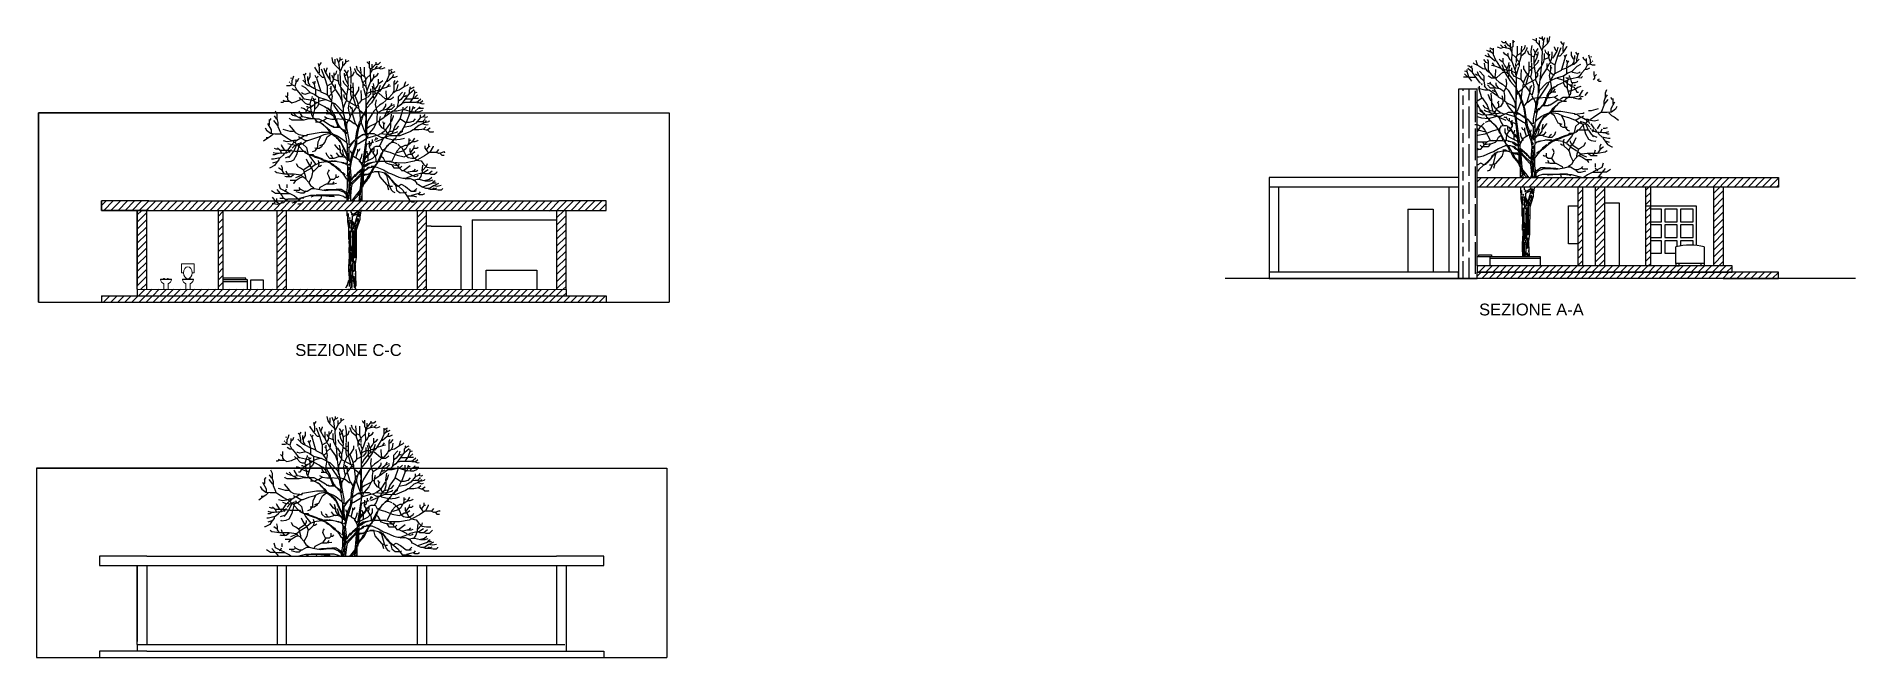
# Model space of a CAD drawing. Header units: centimetres. Extents: x -3096 to 17897, y -3131 to 15798.
# Drawn here: x 12123 to 17893, y 912 to 2881 of the extents above; entities that cross this region are included whole.
import ezdxf

# ---------------------------------------------------------------- set-up
doc = ezdxf.new("R2010")
doc.units = ezdxf.units.CM
doc.styles.get("Standard").update_dxf_attribs({"font": 'arial.ttf'})
pattern_1 = [(45, (10118.907, 0), (-11.22532, 11.22532), [])]

msp = doc.modelspace()

# ---------------------------------------------------------------- texts
at = {"char_height": 37.5, "attachment_point": 1}
for s, insert in [('SEZIONE A-A', (16699, 2034.4)), ('SEZIONE C-C', (12944.4, 1906))]:
    msp.add_mtext_dynamic_manual_height_columns(s, width=1214.889, gutter_width=12.5, heights=[0], dxfattribs=dict(at, insert=insert))

# ---------------------------------------------------------------- hatches: boundary and pattern name
at = {"transparency": 33554508}
h = msp.add_hatch(dxfattribs=at)
h.set_pattern_fill('GOST_WOOD', color=256, scale=10)
h.set_pattern_definition([(90, (6547.847, 2249.15), (60, -4e-15), [100, -20]), (90, (6567.847, 2229.15), (60, -4e-15), [60, -15, 30, -15]), (90, (6587.847, 2199.15), (60, -4e-15), [100, -20])])
h.paths.add_polyline_path([(16633.1, 2113.8), (16693.1, 2113.8), (16693.1, 2133.8), (16693.1, 2413.8), (16693.1, 2713.8), (16633.1, 2713.8)])
h = msp.add_hatch(dxfattribs=at)
h.set_pattern_fill('ANSI31', color=256, scale=5)
h.set_pattern_definition([(45, (13825.56, 2269.15), (-11.22532, 11.22532), [])])
h.paths.add_polyline_path([(16693.1, 2433.8), (16693.1, 2403.8), (17473.1, 2403.8), (17648.1, 2403.8), (17648.1, 2433.8)])
h.paths.add_polyline_path([(17013.1, 2403.8), (17013.1, 2153.8), (17028.1, 2153.8), (17028.1, 2403.8)])
h.paths.add_polyline_path([(17098.1, 2403.8), (17068.1, 2403.8), (17068.1, 2153.8), (17098.1, 2153.8)])
h.paths.add_polyline_path([(17228.1, 2153.8), (17243.1, 2153.8), (17243.1, 2403.8), (17228.1, 2403.8)])
h.paths.add_polyline_path([(17443.1, 2153.8), (17473.1, 2153.8), (17473.1, 2403.8), (17443.1, 2403.8)])
h = msp.add_hatch(dxfattribs=at)
h.set_pattern_fill('ANSI31', color=256, scale=5)
h.set_pattern_definition(pattern_1)
h.paths.add_polyline_path([(16693.1, 2153.8), (16693.1, 2133.8), (17501.1, 2133.8), (17501.1, 2153.8)])
h = msp.add_hatch(dxfattribs=at)
h.set_pattern_fill('ANSI31', color=256, scale=5)
h.set_pattern_definition(pattern_1)
h.paths.add_polyline_path([(13803.3, 2079.2), (12443.3, 2079.9), (12443.3, 2059.2), (13803.3, 2059.2)])
h = msp.add_hatch(dxfattribs=at)
h.set_pattern_fill('ANSI31', color=256, scale=5)
h.set_pattern_definition([(45, (11275.817, 1328.791), (-11.22532, 11.22532), [])])
h.paths.add_polyline_path([(17648.1, 2133.8), (16693.1, 2133.8), (16693.1, 2113.8), (17648.1, 2113.8)])
h = msp.add_hatch(dxfattribs=at)
h.set_pattern_fill('ANSI31', color=256, scale=5)
h.set_pattern_definition([(45, (10125.583, -14.767), (-11.22532, 11.22532), [])])
h.paths.add_polyline_path([(12330, 2059.2), (12330, 2039.2), (13930, 2039.2), (13930, 2059.2)])

# ---------------------------------------------------------------- linework, layer by layer
for p, q in [((16693.1, 2713.8), (16633.1, 2713.8)), ((16633.1, 2713.8), (16633.1, 2113.8)), ((16693.1, 2413.8), (16693.1, 2713.8)), ((12130, 2639.2), (14130, 2639.2)), ((12130, 2039.2), (12130, 2639.2)), ((13110.8, 2639.2), (12130, 2639.2)), ((12130, 2639.2), (12130, 2039.2)), ((14130, 2639.2), (14130, 2039.2)), ((16633.1, 2403.8), (16033.1, 2403.8)), ((16063.1, 2403.8), (16063.1, 2133.8)), ((16603.1, 2403.8), (16603.1, 2133.8)), ((16633.1, 2383.8), (16633.1, 2113.8)), ((17473.1, 2403.8), (16693.1, 2403.8)), ((17013.1, 2153.8), (17013.1, 2403.8)), ((17028.1, 2153.8), (17028.1, 2403.8)), ((17068.1, 2153.8), (17068.1, 2403.8)), ((17098.1, 2153.8), (17098.1, 2403.8)), ((17228.1, 2153.8), (17228.1, 2403.8)), ((17243.1, 2153.8), (17243.1, 2403.8)), ((17443.1, 2153.8), (17443.1, 2403.8)), ((12480, 2359.9), (12330, 2359.9)), ((12330, 2359.9), (12330, 2329.9)), ((12330, 2329.9), (12330, 2359.9)), ((12330, 2329.9), (13780, 2329.9)), ((12480, 2329.9), (12330, 2329.9)), ((12443.3, 2079.9), (12443.3, 2329.9)), ((12443.3, 2329.9), (12443.3, 2089.9)), ((12443.3, 2079.9), (12443.3, 2329.9)), ((12473.3, 2079.9), (12473.3, 2329.9)), ((12480, 2359.9), (13780, 2359.9)), ((12700, 2329.9), (12700, 2079.9)), ((12715, 2329.9), (12715, 2079.9)), ((12886.8, 2079.9), (12886.8, 2329.9)), ((12916.8, 2079.9), (12916.8, 2329.9)), ((12980, 2329.9), (13280, 2329.9)), ((13330.8, 2329.9), (13330.8, 2079.9)), ((13330.8, 2329.9), (13330.8, 2079.9)), ((13360.8, 2079.9), (13360.8, 2329.9)), ((13773.3, 2329.9), (13773.3, 2079.2)), ((13930, 2359.9), (13780, 2359.9)), ((13780, 2329.9), (13930, 2329.9)), ((13803.3, 2079.2), (13803.3, 2329.9)), ((13930, 2329.9), (13930, 2359.9)), ((16473.1, 2333.8), (16473.1, 2133.8)), ((16473.1, 2333.8), (16553.1, 2333.8)), ((16553.1, 2333.8), (16553.1, 2133.8)), ((13375.5, 2279.9), (13360.8, 2279.9)), ((13375.5, 2279.9), (13470, 2279.9)), ((13470, 2279.9), (13470, 2079.9)), ((13505, 2299.9), (13505, 2079.9)), ((13505, 2299.9), (13773.3, 2299.9)), ((13550, 2079.9), (13550, 2139.9)), ((13550, 2139.9), (13710, 2139.9)), ((13710, 2139.9), (13710, 2079.9)), ((16693.1, 2183.8), (16893.1, 2183.8)), ((16733.1, 2178.8), (16893.1, 2178.8)), ((16893.1, 2183.8), (16893.1, 2153.8)), ((12443.3, 2079.9), (13803.3, 2079.2)), ((12443.3, 2079.9), (12443.3, 2059.2)), ((12788, 2114.9), (12715, 2114.9)), ((12793, 2109.9), (12715, 2109.9)), ((12715, 2104.9), (12793, 2104.9)), ((12788, 2109.9), (12788, 2114.9)), ((12793, 2079.9), (12793, 2109.9)), ((12803, 2079.9), (12803, 2109.9)), ((12803, 2109.9), (12843, 2109.9)), ((12843, 2109.9), (12843, 2079.9)), ((13803.3, 2079.2), (13803.3, 2059.2)), ((16033.1, 2113.8), (15893.1, 2113.8)), ((17893.1, 2113.8), (16033.1, 2113.8)), ((16633.1, 2113.8), (16693.1, 2113.8)), ((16693.1, 2113.8), (16693.1, 2133.8)), ((17473.1, 2113.8), (16693.1, 2113.8)), ((12130, 2039.2), (12330, 2039.2)), ((12330, 2059.2), (13930, 2059.2)), ((12330, 2059.2), (12330, 2039.2)), ((12330, 2043.1), (12330, 2043.1)), ((12330, 2039.2), (13930, 2039.2)), ((12480, 2059.2), (12480, 2059.2)), ((13280, 2059.2), (12980, 2059.2)), ((13930, 2059.2), (13930, 2039.2)), ((13930, 2039.2), (14130, 2039.2)), ((12123.3, 1512.4), (14123.3, 1512.4)), ((13104.1, 1512.4), (12123.3, 1512.4)), ((12123.3, 1512.4), (12123.3, 912.4)), ((14123.3, 1512.4), (14123.3, 912.4)), ((12473.3, 1233.8), (12323.3, 1233.8)), ((12323.3, 1233.8), (12323.3, 1203.8)), ((12473.3, 1233.8), (13773.3, 1233.8)), ((13923.3, 1233.8), (13773.3, 1233.8)), ((13923.3, 1203.8), (13923.3, 1233.8)), ((12323.3, 1203.8), (13773.3, 1203.8)), ((12443.3, 953.8), (12443.3, 1203.8)), ((12443.3, 1203.8), (12443.3, 963.8)), ((12473.3, 1203.8), (12473.3, 953.8)), ((12886.8, 1203.8), (12886.8, 953.8)), ((12916.8, 953.8), (12916.8, 1203.8)), ((13330.8, 1203.8), (13330.8, 953.8)), ((13360.8, 1203.8), (13360.8, 953.8)), ((13773.3, 1203.8), (13923.3, 1203.8)), ((13773.3, 1203.8), (13773.3, 953.8)), ((13803.3, 1203.8), (13803.3, 953.8)), ((12473.3, 932.4), (12323.3, 932.4)), ((12323.3, 932.4), (12323.3, 912.4)), ((12443.3, 953.8), (13799.8, 953.8)), ((12443.3, 953.8), (12443.3, 933.8)), ((12473.3, 932.4), (12473.3, 932.4)), ((12473.3, 932.4), (13773.3, 932.4)), ((13773.3, 932.4), (13923.3, 932.4)), ((13803.3, 953.8), (13803.3, 932.4)), ((13923.3, 932.4), (13923.3, 912.4)), ((12123.3, 912.4), (14123.3, 912.4))]:
    msp.add_line(p, q)
at = {"linetype": 'Continuous', "transparency": 33554508}
for p, q in [((12330, 2345), (12344.9, 2359.9)), ((12337.3, 2329.9), (12367.3, 2359.9)), ((12359.8, 2329.9), (12389.8, 2359.9)), ((12382.2, 2329.9), (12412.2, 2359.9)), ((12404.7, 2329.9), (12434.7, 2359.9)), ((12427.1, 2329.9), (12457.1, 2359.9)), ((12443.3, 2315.4), (12457.8, 2329.9)), ((12443.3, 2293), (12473.3, 2323)), ((12449.6, 2329.9), (12479.6, 2359.9)), ((12472, 2329.9), (12502, 2359.9)), ((12494.5, 2329.9), (12524.5, 2359.9)), ((12516.9, 2329.9), (12546.9, 2359.9)), ((12539.4, 2329.9), (12569.4, 2359.9)), ((12561.8, 2329.9), (12591.8, 2359.9)), ((12584.3, 2329.9), (12614.3, 2359.9)), ((12606.7, 2329.9), (12636.7, 2359.9)), ((12629.2, 2329.9), (12659.2, 2359.9)), ((12651.6, 2329.9), (12681.6, 2359.9)), ((12674.1, 2329.9), (12704.1, 2359.9)), ((12696.5, 2329.9), (12726.5, 2359.9)), ((12700, 2310.9), (12715, 2325.9)), ((12719, 2329.9), (12749, 2359.9)), ((12741.4, 2329.9), (12771.4, 2359.9)), ((12763.9, 2329.9), (12793.9, 2359.9)), ((12786.3, 2329.9), (12816.3, 2359.9)), ((12808.8, 2329.9), (12838.8, 2359.9)), ((12831.2, 2329.9), (12861.2, 2359.9)), ((12853.7, 2329.9), (12883.7, 2359.9)), ((12876.1, 2329.9), (12906.1, 2359.9)), ((12886.8, 2308.8), (12907.9, 2329.9)), ((12886.8, 2286.4), (12916.8, 2316.4)), ((12898.6, 2329.9), (12928.6, 2359.9)), ((12921, 2329.9), (12951, 2359.9)), ((12943.5, 2329.9), (12973.5, 2359.9)), ((12965.9, 2329.9), (12995.9, 2359.9)), ((12988.4, 2329.9), (13018.4, 2359.9)), ((13010.8, 2329.9), (13040.8, 2359.9)), ((13033.3, 2329.9), (13063.3, 2359.9)), ((13055.7, 2329.9), (13085.7, 2359.9)), ((13078.2, 2329.9), (13108.2, 2359.9)), ((13100.7, 2329.9), (13130.7, 2359.9)), ((13123.1, 2329.9), (13153.1, 2359.9)), ((13145.6, 2329.9), (13175.6, 2359.9)), ((13168, 2329.9), (13198, 2359.9)), ((13190.5, 2329.9), (13220.5, 2359.9)), ((13212.9, 2329.9), (13242.9, 2359.9)), ((13235.4, 2329.9), (13265.4, 2359.9)), ((13257.8, 2329.9), (13287.8, 2359.9)), ((13280, 2329.6), (13280.3, 2329.9)), ((13280.3, 2329.9), (13310.3, 2359.9)), ((13302.7, 2329.9), (13332.7, 2359.9)), ((13325.2, 2329.9), (13355.2, 2359.9)), ((13330.8, 2307.2), (13353.5, 2329.9)), ((13330.8, 2284.7), (13360.8, 2314.7)), ((13347.6, 2329.9), (13377.6, 2359.9)), ((13370.1, 2329.9), (13400.1, 2359.9)), ((13392.5, 2329.9), (13422.5, 2359.9)), ((13415, 2329.9), (13445, 2359.9)), ((13437.4, 2329.9), (13467.4, 2359.9)), ((13459.9, 2329.9), (13489.9, 2359.9)), ((13482.3, 2329.9), (13512.3, 2359.9)), ((13504.8, 2329.9), (13534.8, 2359.9)), ((13527.2, 2329.9), (13557.2, 2359.9)), ((13549.7, 2329.9), (13579.7, 2359.9)), ((13572.1, 2329.9), (13602.1, 2359.9)), ((13594.6, 2329.9), (13624.6, 2359.9)), ((13617, 2329.9), (13647, 2359.9)), ((13639.5, 2329.9), (13669.5, 2359.9)), ((13661.9, 2329.9), (13691.9, 2359.9)), ((13684.4, 2329.9), (13714.4, 2359.9)), ((13706.8, 2329.9), (13736.8, 2359.9)), ((13729.3, 2329.9), (13759.3, 2359.9)), ((13750, 2328.2), (13751.7, 2329.9)), ((13751.7, 2329.9), (13781.7, 2359.9)), ((13773.3, 2305.7), (13797.5, 2329.9)), ((13773.3, 2283.3), (13803.3, 2313.3)), ((13774.2, 2329.9), (13804.2, 2359.9)), ((13796.6, 2329.9), (13826.6, 2359.9)), ((13819.1, 2329.9), (13849.1, 2359.9)), ((13841.5, 2329.9), (13871.5, 2359.9)), ((13864, 2329.9), (13894, 2359.9)), ((13886.4, 2329.9), (13916.4, 2359.9)), ((13908.9, 2329.9), (13930, 2351)), ((12443.3, 2270.5), (12473.3, 2300.5)), ((12443.3, 2248.1), (12473.3, 2278.1)), ((12443.3, 2225.6), (12473.3, 2255.6)), ((12700, 2288.4), (12715, 2303.4)), ((12700, 2266), (12715, 2281)), ((12700, 2243.5), (12715, 2258.5)), ((12886.8, 2263.9), (12916.8, 2293.9)), ((12886.8, 2241.5), (12916.8, 2271.5)), ((13330.8, 2262.3), (13360.8, 2292.3)), ((13330.8, 2239.8), (13360.8, 2269.8)), ((13773.3, 2260.8), (13803.3, 2290.8)), ((13773.3, 2238.4), (13803.3, 2268.4)), ((12443.3, 2203.2), (12473.3, 2233.2)), ((12443.3, 2180.7), (12473.3, 2210.7)), ((12700, 2221.1), (12715, 2236.1)), ((12700, 2198.6), (12715, 2213.6)), ((12886.8, 2219), (12916.8, 2249)), ((12886.8, 2196.6), (12916.8, 2226.6)), ((12886.8, 2174.1), (12916.8, 2204.1)), ((13330.8, 2217.4), (13360.8, 2247.4)), ((13330.8, 2194.9), (13360.8, 2224.9)), ((13330.8, 2172.5), (13360.8, 2202.5)), ((13773.3, 2215.9), (13803.3, 2245.9)), ((13773.3, 2193.5), (13803.3, 2223.5)), ((13773.3, 2171), (13803.3, 2201)), ((12443.3, 2158.3), (12473.3, 2188.3)), ((12443.3, 2135.8), (12473.3, 2165.8)), ((12443.3, 2113.3), (12473.3, 2143.3)), ((12700, 2176.2), (12715, 2191.2)), ((12700, 2153.7), (12715, 2168.7)), ((12700, 2131.3), (12715, 2146.3)), ((12886.8, 2151.7), (12916.8, 2181.7)), ((12886.8, 2129.2), (12916.8, 2159.2)), ((12886.8, 2106.8), (12916.8, 2136.8)), ((13330.8, 2150), (13360.8, 2180)), ((13330.8, 2127.6), (13360.8, 2157.6)), ((13330.8, 2105.1), (13360.8, 2135.1)), ((13773.3, 2148.6), (13803.3, 2178.6)), ((13773.3, 2126.1), (13803.3, 2156.1)), ((12443.3, 2090.9), (12473.3, 2120.9)), ((12454.8, 2079.9), (12473.3, 2098.4)), ((12700, 2108.8), (12715, 2123.8)), ((12700, 2086.4), (12715, 2101.4)), ((12886.8, 2084.3), (12916.8, 2114.3)), ((12904.8, 2079.9), (12916.8, 2091.9)), ((13330.8, 2082.7), (13360.8, 2112.7)), ((13350.5, 2079.9), (13360.8, 2090.2)), ((13773.3, 2103.7), (13803.3, 2133.7)), ((13773.3, 2081.2), (13803.3, 2111.2)), ((13794.5, 2079.9), (13803.3, 2088.8))]:
    msp.add_line(p, q, dxfattribs=at)
at = {"color": 84}
for p, q in [((16838.3, 2218), (16835.6, 2215.3)), ((16835.6, 2215.3), (16836.2, 2183.8)), ((16841.7, 2228.5), (16838.6, 2230.2)), ((16838.6, 2230.2), (16839.6, 2224.7)), ((16839.6, 2224.7), (16839.6, 2202.5)), ((16839.6, 2202.5), (16840.8, 2183.8)), ((16851.6, 2194.8), (16850, 2190.3)), ((16850.5, 2243.5), (16853.3, 2241.8)), ((16853.9, 2189.8), (16851.6, 2194.8)), ((16853.3, 2241.8), (16855.5, 2226.3)), ((16855.5, 2226.3), (16857.4, 2183.8)), ((16850, 2190.3), (16850, 2183.8)), ((16856.6, 2192), (16853.9, 2188.7)), ((16853.9, 2188.7), (16853.9, 2183.8))]:
    msp.add_line(p, q, dxfattribs=at)
at = {"color": 7, "lineweight": 0}
for p, q in [((12583.1, 2132.1), (12583.1, 2160.2)), ((12583.1, 2160.2), (12623.9, 2160.2)), ((12623.9, 2160.2), (12623.9, 2132.1)), ((12516.9, 2110.6), (12516.9, 2112)), ((12516.9, 2112), (12552, 2112)), ((12552, 2110.6), (12516.9, 2110.6)), ((12527.2, 2112), (12527.2, 2114.1)), ((12527.2, 2114.1), (12529.3, 2114.1)), ((12527.5, 2097.4), (12527.5, 2079.9)), ((12529.3, 2114.1), (12529.3, 2112)), ((12539.1, 2112), (12539.1, 2114.1)), ((12539.1, 2114.1), (12541.2, 2114.1)), ((12541.2, 2114.1), (12541.2, 2112)), ((12541.5, 2097.4), (12541.5, 2079.9)), ((12552, 2112), (12552, 2110.6)), ((12590.2, 2132.1), (12583.1, 2132.1)), ((12586.5, 2110.6), (12586.5, 2112)), ((12586.5, 2112), (12621.6, 2112)), ((12621.6, 2110.6), (12586.5, 2110.6)), ((12597.1, 2112), (12597.1, 2115.1)), ((12597.1, 2097.4), (12597.1, 2079.9)), ((12599.2, 2112), (12599.2, 2114.1)), ((12609, 2112), (12609, 2114.4)), ((12611.1, 2112), (12611.1, 2115.5)), ((12611.1, 2097.4), (12611.1, 2079.9)), ((12623.9, 2132.1), (12617.2, 2132.1)), ((12621.6, 2112), (12621.6, 2110.6))]:
    msp.add_line(p, q, dxfattribs=at)
at = {"color": 84}
for points in [[(16742.5, 2827), (16738.1, 2830.3), (16723.7, 2836.9)], [(16731.4, 2818.7), (16728.1, 2826.4), (16728.1, 2827.5)], [(16743.1, 2838.6), (16734.2, 2843.6), (16732.6, 2845.3)], [(16736.4, 2832), (16733.7, 2839.2)], [(16743.4, 2843.6), (16743.4, 2823.7), (16750.8, 2806.5), (16751.4, 2804.8)], [(16756.4, 2848), (16767.4, 2844.1), (16776.8, 2847.5), (16790.7, 2843.6), (16796.8, 2841.4)], [(16774.6, 2847.5), (16766.9, 2854.1)], [(16796.8, 2849.1), (16792.4, 2852.5), (16785.2, 2860.5), (16775.7, 2860.5), (16769.7, 2866.3)], [(16801.2, 2805.4), (16797.9, 2807.1), (16791.2, 2818.1), (16780.7, 2825.3), (16776.3, 2831.4)], [(16785.7, 2845.8), (16780.2, 2854.1), (16780.2, 2854.7)], [(16783.8, 2859.6), (16783.8, 2866.3)], [(16791, 2818.1), (16791, 2825.9), (16789.6, 2828.6)], [(16805.4, 2869.6), (16805.4, 2848), (16801.2, 2845.8), (16797.3, 2846.9)], [(16797.3, 2860.2), (16797.3, 2840.3), (16802.6, 2831.4), (16802.7, 2824.2), (16802, 2811.5), (16802, 2804.8), (16811.7, 2778.3), (16814.8, 2770.5), (16814.8, 2760), (16815.6, 2759.4)], [(16802.3, 2845.8), (16802.3, 2833.1), (16800.7, 2832.5)], [(16806.2, 2859.6), (16810.6, 2865.2), (16811.2, 2867.4)], [(16830.6, 2827), (16820.3, 2821.4), (16820.3, 2850.2)], [(16833.9, 2850.8), (16831.1, 2825.3), (16831.1, 2815.9), (16826.7, 2801.5), (16825.9, 2797.6), (16825.7, 2792.1), (16825.7, 2785.5)], [(16831.7, 2829.8), (16842.7, 2842.5), (16846.1, 2853.6)], [(16832.2, 2819.2), (16845, 2829.8), (16851, 2844.1), (16851, 2846.4)], [(16862.7, 2822), (16857.1, 2825.3), (16853.8, 2834.7), (16853.8, 2835.3)], [(16866, 2851.9), (16863.5, 2834.2), (16863.6, 2820.9), (16863.7, 2815.4), (16863.7, 2798.7)], [(16879.8, 2867.4), (16869.3, 2871.8)], [(16885.4, 2842.5), (16876.5, 2829.8), (16871.5, 2840.8)], [(16884.8, 2832), (16884.8, 2825.9), (16880.9, 2811.5), (16872.6, 2794.9), (16875.4, 2771.6), (16878.2, 2761.1), (16878.2, 2744.5)], [(16877.1, 2829.8), (16872.9, 2814.2), (16872.9, 2797.1)], [(16877.1, 2827.5), (16883.7, 2822), (16884.3, 2822)], [(16880.4, 2875.2), (16880.4, 2864.1), (16888.7, 2855.8), (16889.2, 2855.8)], [(16898.1, 2874.9), (16892.6, 2874.9), (16889.8, 2877.4)], [(16889.8, 2868.5), (16889.8, 2854.1), (16899.2, 2834.2), (16897, 2791.5), (16897.5, 2791)], [(16903.1, 2866.8), (16899.8, 2840.8), (16898.1, 2838.6)], [(16898.7, 2880.7), (16898.7, 2872.9), (16903.1, 2866.8), (16907.5, 2877.4), (16907.5, 2877.9)], [(16915, 2876.3), (16915, 2863), (16915.8, 2859.1), (16900.3, 2843)], [(16916.9, 2824.2), (16910.8, 2830.3), (16908.1, 2838.6)], [(16958.5, 2845.3), (16947.4, 2818.1), (16939.1, 2791), (16925.2, 2798.7), (16921.4, 2793.8), (16915.8, 2784.9), (16914.2, 2784.9)], [(16916.4, 2860.8), (16920.8, 2867.4), (16923.6, 2881.2)], [(16918.3, 2833.1), (16918.3, 2823.1), (16920.8, 2806.5), (16924.1, 2801.5), (16928, 2805.9), (16929.9, 2812.6), (16930.4, 2823.7), (16930.4, 2832.5)], [(16945.2, 2834.2), (16935.2, 2817), (16931.3, 2812.6)], [(16949, 2846.9), (16945.7, 2834.7), (16942.4, 2836.4), (16938.5, 2847.5), (16938.5, 2848.6)], [(16967.3, 2861.9), (16964, 2848.6), (16964, 2834.2), (16965.7, 2829.8), (16955.1, 2818.4), (16947.4, 2818.4)], [(16964.5, 2855.2), (16958.5, 2864.6), (16958.5, 2865.2)], [(16966.2, 2831.4), (16977.3, 2848.6), (16977.8, 2850.2)], [(17001.4, 2820.9), (17001.4, 2808.7), (16998.3, 2809.8), (16992.5, 2820.9), (16992.5, 2832.5)], [(17015.5, 2828.1), (17011.1, 2823.7), (17006.1, 2831.4)], [(13018.3, 2764.6), (13007.3, 2781.8), (13006.7, 2783.4)], [(13017.2, 2795.1), (13020.6, 2781.8), (13020.6, 2767.4), (13018.9, 2762.9), (13029.4, 2751.6), (13037.2, 2751.6)], [(13020, 2788.4), (13026.1, 2797.8), (13026.1, 2798.4)], [(13026.1, 2778.4), (13037.2, 2751.3), (13045.5, 2724.2), (13059.3, 2731.9), (13063.2, 2727), (13068.7, 2718.1), (13070.4, 2718.1)], [(13035.5, 2780.1), (13038.8, 2767.9), (13042.1, 2769.6), (13046, 2780.7), (13046, 2781.8)], [(13068.2, 2793.9), (13063.7, 2800.6), (13061, 2814.4)], [(13067.6, 2757.4), (13073.7, 2763.5), (13076.5, 2771.8)], [(13069.6, 2809.5), (13069.6, 2796.2), (13068.7, 2792.3), (13084.2, 2776.2)], [(13085.9, 2813.9), (13085.9, 2806.1), (13081.5, 2800), (13077, 2810.6), (13077, 2811.1)], [(13081.5, 2800), (13084.8, 2774), (13086.4, 2771.8)], [(13094.7, 2801.7), (13094.7, 2787.3), (13085.3, 2767.4), (13087.5, 2724.7), (13087, 2724.2)], [(13086.4, 2808.1), (13092, 2808.1), (13094.7, 2810.6)], [(13104.2, 2808.3), (13104.2, 2797.3), (13095.8, 2789), (13095.3, 2789)], [(13099.2, 2775.7), (13108, 2762.9), (13113, 2774)], [(13104.7, 2800.6), (13115.2, 2805)], [(13118.5, 2785.1), (13121, 2767.4), (13120.9, 2754.1), (13120.8, 2748.5), (13120.8, 2731.9)], [(13152.3, 2752.4), (13139.6, 2762.9), (13133.5, 2777.3), (13133.5, 2779.6)], [(13152.9, 2762.9), (13141.8, 2775.7), (13138.5, 2786.8)], [(13150.7, 2784), (13153.4, 2758.5), (13153.4, 2749.1), (13157.9, 2734.7), (13158.7, 2730.8), (13158.8, 2725.3), (13158.8, 2718.6)], [(13154, 2760.2), (13164.2, 2754.6), (13164.2, 2783.4)], [(13187.2, 2793.4), (13187.2, 2773.5), (13181.9, 2764.6), (13181.8, 2757.4), (13182.6, 2744.7), (13182.6, 2738), (13172.8, 2711.5), (13169.8, 2703.7), (13169.8, 2693.2), (13168.9, 2692.6)], [(13178.3, 2792.8), (13173.9, 2798.4), (13173.4, 2800.6)], [(13179.2, 2802.8), (13179.2, 2781.2), (13183.3, 2779), (13187.2, 2780.1)], [(13182.2, 2779), (13182.2, 2766.3), (13183.9, 2765.7)], [(13187.8, 2782.3), (13192.2, 2785.6), (13199.4, 2793.7), (13208.8, 2793.7), (13214.9, 2799.5)], [(13228.2, 2781.2), (13217.1, 2777.3), (13207.7, 2780.7), (13193.8, 2776.8), (13187.8, 2774.6)], [(13198.8, 2779), (13204.4, 2787.3), (13204.4, 2787.9)], [(13200.8, 2792.8), (13200.8, 2799.5)], [(13209.9, 2780.7), (13217.7, 2787.3)], [(13241.2, 2776.8), (13241.2, 2756.9), (13233.7, 2739.7), (13233.2, 2738)], [(13241.5, 2771.8), (13250.3, 2776.8), (13252, 2778.4)], [(13242, 2760.2), (13246.4, 2763.5), (13260.8, 2770.1)], [(13248.1, 2765.2), (13250.9, 2772.4)], [(16666.7, 2752.8), (16660.6, 2769.4), (16653.4, 2771.6)], [(16660.6, 2769.4), (16660.6, 2776)], [(16703.8, 2732.3), (16702.1, 2734.5), (16700.4, 2736.2), (16678, 2766.6), (16678, 2778.3), (16674.4, 2782.1), (16666.1, 2786.6), (16663.3, 2788.2)], [(16678.3, 2766.6), (16663.3, 2779.9)], [(16675.5, 2781.6), (16675.5, 2787.1), (16674.4, 2787.7)], [(16719.8, 2776), (16710.4, 2778.8), (16694.4, 2789.3), (16683.8, 2793.8), (16680.5, 2797.1)], [(16694.4, 2789.3), (16693.2, 2793.8), (16689.4, 2804.8)], [(16692.7, 2770), (16696.6, 2758.9), (16704.9, 2748.4), (16713.2, 2742.8)], [(16699.9, 2771.6), (16713.5, 2756.7), (16713.5, 2739), (16717.6, 2721.2), (16727, 2712.4)], [(16727, 2796), (16721.5, 2798.7), (16713.7, 2807.6)], [(16714.8, 2796), (16717.6, 2781.6), (16722, 2773.8), (16730.9, 2767.7)], [(16717.1, 2821.4), (16725.9, 2817.6), (16733.1, 2817.6), (16748.1, 2804.8), (16753, 2803.7), (16769.1, 2778.8), (16775.2, 2778.8)], [(16724.3, 2808.2), (16727.9, 2802.6), (16727.9, 2775.5), (16732.6, 2765.5), (16744.2, 2752.2), (16749.2, 2750.6), (16754.7, 2750.6), (16774.6, 2768), (16781.8, 2768), (16781.3, 2765), (16798.4, 2737.8), (16813.9, 2720.1), (16814.5, 2720.1)], [(16738.1, 2789.9), (16747.5, 2787.7), (16751.4, 2786.6), (16765.2, 2782.1), (16765.8, 2782.1)], [(16748.1, 2788.2), (16741.4, 2797.1)], [(16750, 2750.6), (16751, 2761.1), (16752, 2770.5), (16752, 2776)], [(16786.8, 2780.5), (16779.6, 2790.4), (16775.7, 2798.7), (16767.4, 2803.7), (16762.5, 2808.7)], [(16770.2, 2778.3), (16773.5, 2773.8), (16776.8, 2773.3)], [(16771.3, 2792.1), (16779.1, 2769.4), (16780.7, 2766.6)], [(16775.7, 2798.7), (16775.7, 2812.6)], [(16776.3, 2777.2), (16787.6, 2774.4), (16787.6, 2765), (16792.9, 2763.9)], [(16793.5, 2798.7), (16790.7, 2786.6), (16786.3, 2777.2), (16785.7, 2775.5)], [(16800.7, 2773.3), (16786.8, 2773.3)], [(16796.8, 2789.9), (16793.7, 2779.9), (16793.7, 2763.3), (16791.2, 2750)], [(16799.6, 2805.4), (16801.8, 2803.2)], [(16800.7, 2772.2), (16813.9, 2766.1)], [(16801.2, 2782.1), (16801.2, 2765.5), (16809.5, 2755.6), (16814.5, 2753.9), (16815.1, 2754.5)], [(16804, 2824.8), (16812.8, 2816.5), (16816.7, 2812), (16820, 2821.4)], [(16817.8, 2790.4), (16815.6, 2785.5), (16812.8, 2777.2)], [(16823.9, 2783.8), (16815.1, 2754.5), (16815.1, 2752.2)], [(16815.6, 2788.2), (16815.6, 2795.4)], [(16817.3, 2812), (16817, 2806.5), (16817, 2798.2)], [(16818.4, 2807.6), (16821.7, 2805.4), (16825.6, 2800.4)], [(16825, 2797.6), (16820, 2791)], [(16832.8, 2776.6), (16830.8, 2757.8), (16830.8, 2744.5), (16837.2, 2736.7), (16840, 2735.1)], [(16839.7, 2788.2), (16839.7, 2778.3), (16849.4, 2763.3), (16851.6, 2759.4)], [(16857.1, 2801), (16856.6, 2772.2), (16856.6, 2765), (16855.5, 2763.9)], [(16864.6, 2796), (16864.7, 2776), (16864.7, 2766.1), (16861.6, 2752.8), (16856, 2755)], [(16857.7, 2787.1), (16863.8, 2784.4)], [(16864.3, 2776), (16857.7, 2771.6)], [(16864.3, 2819.8), (16872.1, 2817.6), (16873.2, 2817.6)], [(16873.2, 2783.2), (16864.9, 2778.8)], [(16871, 2817), (16872.6, 2815.4)], [(16873.7, 2787.1), (16885.4, 2798.7), (16888.1, 2807.1)], [(16894.8, 2781), (16890.9, 2780.5), (16882, 2767.2), (16878.7, 2763.3)], [(16905.6, 2827), (16905.6, 2813.7), (16903.1, 2800.4), (16895.3, 2784.9), (16892, 2743.9), (16888.7, 2718.5), (16888.7, 2707.4), (16914.2, 2734), (16921.9, 2737.3), (16925.2, 2740.6), (16921.9, 2757.2), (16926.1, 2773.8), (16926.2, 2781), (16926.2, 2789.9)], [(16895.3, 2786), (16892.6, 2781.6)], [(16915.8, 2784.9), (16912.5, 2778.3), (16897.5, 2756.1), (16897, 2756.1)], [(16918.6, 2813.7), (16905.3, 2807.6)], [(16913.9, 2795.4), (16913.9, 2784.4), (16915.3, 2782.1)], [(16914.2, 2779.9), (16923, 2770.5)], [(16919.1, 2815.9), (16922.5, 2820.3), (16923.6, 2824.8)], [(16939.4, 2791), (16939.4, 2765.5), (16935.8, 2758.3), (16930.2, 2761.1), (16924.7, 2766.6), (16923.6, 2766.6)], [(16924.1, 2801.5), (16924.7, 2798.7)], [(16925.8, 2802.1), (16925.2, 2798.7)], [(16926.9, 2781), (16930.8, 2783.2)], [(16972.3, 2815.9), (16961.2, 2779.4), (16959, 2772.7), (16944.6, 2766.1), (16940.2, 2763.9), (16939.1, 2764.4)], [(16975.6, 2781), (16960.7, 2774.9)], [(17020.5, 2792.7), (17008.8, 2786), (16992.8, 2770), (16980.6, 2765), (16966.5, 2755.6), (16966.5, 2732.9), (16970.1, 2725.7), (16977.3, 2719), (16978.4, 2719.6)], [(16969, 2822), (16971.2, 2816.5), (16973.4, 2817.6), (16976.7, 2824.2)], [(16976.7, 2782.7), (16976.2, 2778.3), (16976.2, 2762.2)], [(17011.6, 2823.7), (17008.3, 2807.6), (17008.3, 2799.3), (16998.9, 2792.7), (16992.2, 2790.4), (16978.9, 2782.7), (16976.7, 2783.8), (16979.5, 2797.1), (16976.7, 2804.3), (16976.7, 2805.9)], [(16979.5, 2797.1), (16983.9, 2803.7)], [(17034.9, 2777.7), (17023.8, 2764.4), (17016, 2754.5), (17011.6, 2750.6), (16992.2, 2746.7), (16983.4, 2744.5), (16980.9, 2744.5), (16980.9, 2750), (16982.3, 2752.2)], [(16993.3, 2770), (16996.7, 2768.3), (17009.9, 2764.4), (17017.1, 2766.6), (17019.9, 2768.8)], [(16999.4, 2808.2), (16999.4, 2800.4), (16994.4, 2792.1)], [(17008.8, 2802.1), (17016.6, 2809.3)], [(17037.6, 2803.7), (17031.5, 2808.7), (17028.8, 2815.4)], [(17042.1, 2790.4), (17035.4, 2777.4), (17042.1, 2777.4), (17050.4, 2782.1)], [(17038.7, 2811.5), (17038.7, 2801), (17041.5, 2790.4), (17049.8, 2794.3)], [(17045.4, 2822.6), (17048.7, 2812), (17051.2, 2807.6), (17051.2, 2800.4), (17052.6, 2797.6)], [(17055.3, 2799.3), (17049.8, 2793.8), (17057.6, 2791.5), (17067.5, 2791.5)], [(17054.2, 2817.6), (17053.7, 2814.2)], [(17059.8, 2803.7), (17057.6, 2801.5)], [(17071.4, 2760), (17065.3, 2754.5), (17063.9, 2761.7), (17063.9, 2770)], [(12929.2, 2732.5), (12934.7, 2727), (12927, 2724.7), (12917, 2724.7)], [(12924.8, 2736.9), (12927, 2734.7)], [(12930.3, 2750.8), (12930.9, 2747.4)], [(12939.2, 2755.7), (12935.8, 2745.2), (12933.3, 2740.8), (12933.3, 2733.6), (12932, 2730.8)], [(12942.5, 2723.6), (12949.1, 2710.6), (12942.5, 2710.6), (12934.2, 2715.3)], [(12945.8, 2744.7), (12945.8, 2734.2), (12943, 2723.6), (12934.7, 2727.5)], [(12946.9, 2736.9), (12953, 2741.9), (12955.8, 2748.5)], [(12964.1, 2725.8), (12975.7, 2719.2), (12991.8, 2703.1), (13003.9, 2698.2), (13018.1, 2688.8), (13018.1, 2666.1), (13014.5, 2658.9), (13007.3, 2652.2), (13006.2, 2652.8)], [(12975.7, 2735.3), (12968, 2742.5)], [(12969.1, 2761.3), (12973.5, 2756.9), (12978.5, 2764.6)], [(12972.9, 2756.9), (12976.3, 2740.8), (12976.3, 2732.5), (12985.7, 2725.8), (12992.3, 2723.6), (13005.6, 2715.9), (13007.8, 2717), (13005, 2730.3), (13007.8, 2737.5), (13007.8, 2739.1)], [(12983.2, 2754.1), (12983.2, 2741.9), (12986.2, 2743), (12992, 2754.1), (12992, 2765.7)], [(12985.1, 2741.3), (12985.1, 2733.6), (12990.1, 2725.3)], [(13005, 2730.3), (13000.6, 2736.9)], [(13015.6, 2755.2), (13013.4, 2749.7), (13011.1, 2750.8), (13007.8, 2757.4)], [(13007.8, 2715.9), (13008.4, 2711.5), (13008.4, 2695.4)], [(13008.9, 2714.2), (13023.9, 2708.1)], [(13012.2, 2749.1), (13023.3, 2712.6), (13025.5, 2705.9), (13039.9, 2699.3), (13044.4, 2697.1), (13045.5, 2697.6)], [(13039.4, 2767.4), (13049.3, 2750.2), (13053.2, 2745.8)], [(13045.2, 2724.2), (13045.2, 2698.7), (13048.8, 2691.5), (13054.3, 2694.3), (13059.9, 2699.8), (13061, 2699.8)], [(13057.6, 2714.2), (13053.8, 2716.4)], [(13066.2, 2766.3), (13066.2, 2756.3), (13063.7, 2739.7), (13060.4, 2734.7), (13056.5, 2739.1), (13054.6, 2745.8), (13054.2, 2756.9), (13054.2, 2765.7)], [(13079, 2760.2), (13079, 2746.9), (13081.5, 2733.6), (13089.2, 2718.1), (13092.5, 2677.1), (13095.8, 2651.7), (13095.8, 2640.6), (13070.4, 2667.2), (13062.6, 2670.5), (13059.3, 2673.8), (13062.6, 2690.4), (13058.5, 2707), (13058.3, 2714.2), (13058.3, 2723.1)], [(13058.8, 2735.3), (13059.3, 2731.9)], [(13060.4, 2734.7), (13059.9, 2731.9)], [(13065.4, 2749.1), (13062.1, 2753.5), (13061, 2758)], [(13070.4, 2713.1), (13061.5, 2703.7)], [(13066, 2746.9), (13079.2, 2740.8)], [(13068.7, 2718.1), (13072, 2711.5), (13087, 2689.3), (13087.5, 2689.3)], [(13070.7, 2728.6), (13070.7, 2717.5), (13069.3, 2715.3)], [(13089.2, 2719.2), (13092, 2714.8)], [(13089.8, 2714.2), (13093.6, 2713.7), (13102.5, 2700.4), (13105.8, 2696.5)], [(13110.8, 2720.3), (13099.2, 2731.9), (13096.4, 2740.2)], [(13099.7, 2765.2), (13099.7, 2759.1), (13103.6, 2744.7), (13111.9, 2728.1), (13109.1, 2704.8), (13106.4, 2694.3), (13106.4, 2677.7)], [(13107.5, 2760.7), (13100.8, 2755.2), (13100.3, 2755.2)], [(13107.5, 2762.9), (13111.6, 2747.4), (13111.6, 2730.3)], [(13120.2, 2753), (13112.5, 2750.8), (13111.4, 2750.8)], [(13111.4, 2716.4), (13119.7, 2712)], [(13113.6, 2750.2), (13111.9, 2748.5)], [(13119.9, 2729.2), (13119.8, 2709.2), (13119.8, 2699.3), (13123, 2686), (13128.5, 2688.2)], [(13126.9, 2720.3), (13120.8, 2717.5)], [(13121.9, 2755.2), (13127.4, 2758.5), (13130.7, 2767.9), (13130.7, 2768.5)], [(13127.4, 2734.2), (13128, 2705.4), (13128, 2698.2), (13129.1, 2697.1)], [(13144.8, 2721.4), (13144.8, 2711.5), (13135.2, 2696.5), (13132.9, 2692.6)], [(13166.2, 2740.8), (13162.8, 2738.6), (13159, 2733.6)], [(13159.5, 2730.8), (13164.5, 2724.2)], [(13160.6, 2717), (13169.5, 2687.6), (13169.5, 2685.4)], [(13180.6, 2758), (13171.7, 2749.7), (13167.8, 2745.2), (13164.5, 2754.6)], [(13166.7, 2723.6), (13168.9, 2718.6), (13171.7, 2710.3)], [(13167.3, 2745.2), (13167.5, 2739.7), (13167.5, 2731.4)], [(13168.9, 2721.4), (13168.9, 2728.6)], [(13183.3, 2715.3), (13183.3, 2698.7), (13175, 2688.8), (13170, 2687.1), (13169.5, 2687.6)], [(13260.3, 2741.3), (13256.7, 2735.8), (13256.7, 2708.7), (13252, 2698.7), (13240.4, 2685.4), (13235.4, 2683.8), (13229.8, 2683.8), (13209.9, 2701.2), (13202.7, 2701.2), (13203.3, 2698.2), (13186.1, 2671), (13170.6, 2653.3), (13170, 2653.3)], [(13185, 2738.6), (13182.8, 2736.4)], [(13183.3, 2738.6), (13186.7, 2740.2), (13193.3, 2751.3), (13203.8, 2758.5), (13208.2, 2764.6)], [(13187.8, 2723.1), (13190.8, 2713.1), (13190.8, 2696.5), (13193.3, 2683.2)], [(13191.1, 2731.9), (13193.8, 2719.8), (13198.3, 2710.3), (13198.8, 2708.7)], [(13193.6, 2751.3), (13193.6, 2759.1), (13195, 2761.8)], [(13197.7, 2713.7), (13204.9, 2723.6), (13208.8, 2731.9), (13217.1, 2736.9), (13222.1, 2741.9)], [(13213.2, 2725.3), (13205.5, 2702.6), (13203.8, 2699.8)], [(13208.8, 2731.9), (13208.8, 2745.8)], [(13267.5, 2754.6), (13258.6, 2750.8), (13251.4, 2750.8), (13236.5, 2738), (13231.5, 2736.9), (13215.4, 2712), (13209.4, 2712)], [(13246.4, 2723.1), (13237, 2720.9), (13233.2, 2719.8), (13219.3, 2715.3), (13218.8, 2715.3)], [(13236.5, 2721.4), (13243.1, 2730.3)], [(13253.1, 2751.9), (13256.4, 2759.6), (13256.4, 2760.7)], [(13269.7, 2729.2), (13266.9, 2714.8), (13262.5, 2707), (13253.6, 2700.9)], [(13257.5, 2729.2), (13263.1, 2731.9), (13270.8, 2740.8)], [(13264.7, 2709.2), (13274.1, 2712), (13290.2, 2722.5), (13300.7, 2727), (13304, 2730.3)], [(13280.8, 2665.5), (13282.4, 2667.7), (13284.1, 2669.4), (13306.5, 2699.8), (13306.5, 2711.5), (13310.1, 2715.3), (13318.4, 2719.8), (13321.2, 2721.4)], [(13290.2, 2722.5), (13291.3, 2727), (13295.2, 2738)], [(13306.2, 2699.8), (13321.2, 2713.1)], [(13309, 2714.8), (13309, 2720.3), (13310.1, 2720.9)], [(16676.1, 2739), (16666.7, 2752), (16651.7, 2752), (16649.5, 2752.2)], [(16652.3, 2762.8), (16661.1, 2753.9), (16661.1, 2752.2)], [(16689.4, 2750.6), (16668.9, 2750.6)], [(16697.1, 2757.8), (16692.1, 2758.9), (16687.7, 2761.7)], [(16698.8, 2717.4), (16694.9, 2716.8)], [(16698.8, 2716.8), (16696.6, 2716.8)], [(16707.6, 2686.4), (16698.8, 2714), (16700.4, 2715.7), (16717.6, 2711.5), (16730.9, 2711.5), (16755.8, 2693.6), (16756.4, 2694.1)], [(16699.3, 2723.4), (16699.3, 2715.7)], [(16706, 2731.8), (16707.6, 2729), (16708.7, 2729)], [(16714.7, 2724.1), (16715.4, 2723.4), (16716.5, 2723.4)], [(16751.4, 2717.4), (16735.9, 2729.5), (16725.4, 2731.8)], [(16778, 2705.7), (16774.1, 2708.5), (16764.7, 2714.6), (16750.8, 2717.6), (16735.3, 2717.6), (16725.9, 2727.3), (16725.9, 2727.9)], [(16751.4, 2748.9), (16738.6, 2748.9), (16728.7, 2755.6), (16728.1, 2756.1)], [(16736.4, 2729.5), (16733.7, 2736.7)], [(16750.8, 2706.8), (16748.1, 2714)], [(16751.4, 2750), (16753, 2745), (16762.5, 2736.7), (16773, 2730.1), (16782.9, 2721.2), (16783.5, 2721.2)], [(16761.3, 2715.7), (16752.8, 2727.9), (16752.8, 2734)], [(16780.2, 2676.4), (16780.2, 2694.1), (16778, 2706.8), (16783.5, 2718.5), (16790.7, 2710.7), (16809.5, 2680.3), (16813.4, 2668.6), (16813.9, 2645.9), (16813.9, 2640.4), (16807.3, 2639.8), (16791.2, 2639.8), (16783.5, 2636), (16783.5, 2635.4)], [(16781.8, 2767.5), (16787.4, 2767.5)], [(16784, 2747.3), (16786.3, 2732.3), (16783.5, 2718.5)], [(16790.1, 2763.9), (16792.4, 2762.8)], [(16793.5, 2760), (16806.2, 2745), (16813.9, 2731.8), (16815.6, 2731.8)], [(16815.6, 2731.8), (16815.6, 2692.4), (16815.6, 2674.2), (16812.3, 2674.2)], [(16814.5, 2753.9), (16818.4, 2750.6), (16830.6, 2745.6), (16831.1, 2745.6)], [(16818.4, 2712.4), (16815.6, 2712.4)], [(16816.2, 2751.7), (16816.2, 2721.2), (16818.9, 2704.6), (16818.9, 2698), (16824.5, 2700.2)], [(16835.5, 2712.9), (16822.8, 2703.5), (16818.9, 2705.2)], [(16833.6, 2680.8), (16833.6, 2689.1), (16836.6, 2716.3), (16845.5, 2724.6), (16858.8, 2706.8), (16859.3, 2706.8)], [(16838.6, 2718.5), (16838.6, 2725.1), (16841.6, 2739), (16849.4, 2756.7), (16852.7, 2759.4), (16855.5, 2758.3)], [(16840, 2731.2), (16845.5, 2726.8)], [(16886.8, 2701.9), (16886.8, 2724), (16877.6, 2744.5), (16846.1, 2727.3), (16845, 2724.6)], [(16848.3, 2729.5), (16856, 2756.7), (16856, 2763.9), (16851.6, 2760.5)], [(16860.7, 2722.9), (16860, 2713.5), (16860, 2704.1), (16852.1, 2679.2), (16849.9, 2672), (16850.5, 2671.4)], [(16861.6, 2752.8), (16869.9, 2734.5), (16872.1, 2721.2), (16869.9, 2707.9), (16866.5, 2694.1), (16870.4, 2683)], [(16861.6, 2717.4), (16866, 2726.8)], [(16878.7, 2748.4), (16884.8, 2756.7), (16884.8, 2764.4)], [(16888.7, 2725.7), (16885.4, 2725.1)], [(16918.3, 2735.6), (16918.3, 2729.5), (16890.4, 2689.1), (16890.9, 2686.9)], [(16892, 2743.9), (16892, 2741.2)], [(16898.7, 2757.8), (16896.4, 2753.3), (16892.6, 2743.4)], [(16896.4, 2753.3), (16893.1, 2752.8)], [(16925.8, 2713.5), (16913.6, 2693.6), (16913.6, 2683.6), (16910.8, 2683.6)], [(16920.8, 2736.2), (16919.7, 2734.5)], [(16936.9, 2720.7), (16930.2, 2716.3), (16929.7, 2711.8), (16924.1, 2700.7)], [(16934.1, 2758.3), (16931.9, 2752.8), (16925.2, 2743.9), (16924.7, 2743.9)], [(16924.7, 2741.2), (16927.4, 2724), (16927.4, 2715.1), (16930.2, 2715.1)], [(16965.7, 2742.8), (16954, 2746.1), (16942.9, 2748.4), (16925.2, 2740.6)], [(16926.3, 2744.5), (16926.3, 2741.2)], [(16926.9, 2715.7), (16926.3, 2713.5), (16927.4, 2715.1)], [(16966.2, 2735.6), (16947.4, 2726.2), (16944.1, 2723.4), (16936.9, 2720.7), (16935.2, 2717.4), (16930.8, 2714)], [(16933.5, 2704.6), (16939.1, 2712.9), (16940.7, 2714)], [(16935.8, 2758.3), (16934.6, 2756.1), (16934.1, 2756.1)], [(16944.1, 2723.4), (16941.3, 2721.8), (16937.4, 2719.6)], [(16941.3, 2763.9), (16938.5, 2762.8)], [(16947.9, 2726.2), (16944.6, 2724.6)], [(16966.8, 2755.6), (16946.8, 2749.5), (16946.3, 2748.4)], [(16966.2, 2740.6), (16969, 2739), (16969, 2738.4)], [(16971.7, 2738.4), (16966.8, 2737.8)], [(16978.9, 2741.7), (16971.7, 2739), (16976.2, 2734.5), (16977.8, 2734.5)], [(16980, 2746.7), (16975.6, 2748.9), (16974.5, 2750.6)], [(16977.3, 2719), (16978.9, 2716.8)], [(16978.4, 2732.3), (16984.5, 2728.4), (16990, 2724), (17000, 2720.7), (17003.3, 2714)], [(16980.6, 2743.9), (16978.7, 2736.7), (16978.7, 2716.3), (16984.5, 2695.2), (16984.5, 2688.6)], [(16984.5, 2729), (16988.9, 2727.3), (16992.2, 2726.2)], [(16993.9, 2733.4), (16987.8, 2695.8), (16985, 2695.2)], [(16988.9, 2746.7), (16985.6, 2755.6), (16986.1, 2757.2)], [(17011.8, 2739.2), (17008.8, 2736.2), (17002.7, 2733.7), (16993.3, 2733.7), (16989.5, 2746.7)], [(17004.4, 2714), (16991.1, 2709.1), (16990.6, 2709.1)], [(17005, 2725.4), (16999.4, 2725.4)], [(17022.1, 2722.3), (17011.6, 2719.6), (17004.4, 2713.5), (17008.8, 2704.9), (17014.4, 2704.9)], [(17019.9, 2748.4), (17015.5, 2750)], [(17022.1, 2748.9), (17027.1, 2753.9)], [(17065, 2754.5), (17065, 2748.4), (17060.9, 2743.9)], [(17079.2, 2745.6), (17074.7, 2743.4), (17079.7, 2739), (17085.8, 2739)], [(17103.5, 2711.8), (17098.3, 2701.3), (17098.3, 2688.6), (17097.4, 2684.1), (17094.9, 2674.7), (17094.9, 2662), (17087.5, 2643.7), (17086.9, 2641)], [(12905.4, 2678.8), (12909.8, 2676.6), (12904.8, 2672.1), (12898.7, 2672.1)], [(12909.8, 2675.7), (12925.9, 2675.7), (12933.6, 2671), (12947.5, 2674.9), (12963.5, 2682.1), (12975.7, 2669.4), (12981.8, 2666.9), (12991.2, 2666.9), (12995.1, 2679.9)], [(12913.1, 2693.2), (12919.2, 2687.6), (12920.6, 2694.8), (12920.6, 2703.1)], [(12919.5, 2687.6), (12919.5, 2681.6), (12923.7, 2677.1)], [(12949.7, 2710.9), (12960.8, 2697.6), (12968.5, 2687.6), (12972.9, 2683.8), (12992.3, 2679.9), (13001.2, 2677.7), (13003.7, 2677.7), (13003.7, 2683.2), (13002.3, 2685.4)], [(12962.4, 2682.1), (12957.4, 2687.1)], [(12962.4, 2655.5), (12972.9, 2652.8), (12980.1, 2646.7), (12975.7, 2638.1), (12970.2, 2638.1)], [(12991.2, 2703.1), (12987.9, 2701.5), (12974.6, 2697.6), (12967.4, 2699.8), (12964.6, 2702)], [(12964.6, 2681.6), (12969.1, 2683.2)], [(12979.6, 2658.6), (12985.1, 2658.6)], [(13006.2, 2665.5), (13000.1, 2661.6), (12994.5, 2657.2), (12984.6, 2653.9), (12981.2, 2647.2)], [(12990.7, 2666.6), (12996.7, 2629), (12999.5, 2628.4)], [(13000.1, 2662.2), (12995.6, 2660.5), (12992.3, 2659.4)], [(12995.6, 2679.9), (12999, 2688.8), (12998.4, 2690.4)], [(13003.9, 2677.1), (13005.9, 2669.9), (13005.9, 2649.4), (13000.1, 2628.4), (13000.1, 2621.8)], [(13004.5, 2679.9), (13008.9, 2682.1), (13010, 2683.8)], [(13005.6, 2674.9), (13012.8, 2672.1), (13008.4, 2667.7), (13006.7, 2667.7)], [(13012.8, 2671.6), (13017.8, 2671)], [(13018.3, 2673.8), (13015.6, 2672.1), (13015.6, 2671.6)], [(13017.8, 2688.8), (13037.7, 2682.7), (13038.3, 2681.6)], [(13018.3, 2668.8), (13037.2, 2659.4), (13040.5, 2656.6), (13047.7, 2653.9), (13049.3, 2650.5), (13053.8, 2647.2)], [(13018.9, 2676), (13030.5, 2679.3), (13041.6, 2681.6), (13059.3, 2673.8)], [(13036.6, 2659.4), (13039.9, 2657.7)], [(13040.5, 2656.6), (13043.3, 2655), (13047.1, 2652.8)], [(13043.3, 2697.1), (13046, 2695.9)], [(13048.8, 2691.5), (13049.9, 2689.3), (13050.4, 2689.3)], [(13050.4, 2691.5), (13052.7, 2686), (13059.3, 2677.1), (13059.9, 2677.1)], [(13059.9, 2674.4), (13057.1, 2657.2), (13057.1, 2648.3), (13054.3, 2648.3)], [(13058.2, 2677.7), (13058.2, 2674.4)], [(13063.7, 2669.4), (13064.8, 2667.7)], [(13066.2, 2668.8), (13066.2, 2662.7), (13094.2, 2622.3), (13093.6, 2620.1)], [(13085.9, 2691), (13088.1, 2686.5), (13092, 2676.6)], [(13088.1, 2686.5), (13091.4, 2686)], [(13092.5, 2677.1), (13092.5, 2674.4)], [(13095.8, 2658.9), (13099.2, 2658.3)], [(13097.8, 2635), (13097.8, 2657.2), (13106.9, 2677.7), (13138.5, 2660.5), (13139.6, 2657.7)], [(13105.8, 2681.6), (13099.7, 2689.9), (13099.7, 2697.6)], [(13123, 2686), (13114.7, 2667.7), (13112.5, 2654.4), (13114.7, 2641.1), (13118, 2627.3), (13114.1, 2616.2)], [(13123, 2650.5), (13118.5, 2660)], [(13120.2, 2709.2), (13126.9, 2704.8)], [(13123.8, 2656.1), (13124.5, 2646.7), (13124.5, 2637.3), (13132.4, 2612.3), (13134.6, 2605.1), (13134.1, 2604.6)], [(13150.9, 2614), (13150.9, 2622.3), (13147.9, 2649.4), (13139, 2657.7), (13125.7, 2640), (13125.2, 2640)], [(13136.3, 2662.7), (13128.5, 2689.9), (13128.5, 2697.1), (13132.9, 2693.7)], [(13146, 2651.7), (13146, 2658.3), (13142.9, 2672.1), (13135.2, 2689.9), (13131.8, 2692.6), (13129.1, 2691.5)], [(13144.6, 2664.4), (13139, 2660)], [(13151.8, 2709.8), (13153.7, 2691), (13153.7, 2677.7), (13147.3, 2669.9), (13144.6, 2668.3)], [(13170, 2687.1), (13166.2, 2683.8), (13154, 2678.8), (13153.4, 2678.8)], [(13168.4, 2684.9), (13168.4, 2654.4), (13165.6, 2637.8), (13165.6, 2631.2), (13160.1, 2633.4)], [(13191.1, 2693.2), (13178.3, 2678.2), (13170.6, 2664.9), (13168.9, 2664.9)], [(13168.9, 2664.9), (13168.9, 2625.6), (13168.9, 2607.4), (13172.3, 2607.4)], [(13183.9, 2705.4), (13170.6, 2699.3)], [(13183.9, 2706.5), (13197.7, 2706.5)], [(13208.2, 2710.3), (13196.9, 2707.6), (13196.9, 2698.2), (13191.6, 2697.1)], [(13194.4, 2697.1), (13192.2, 2695.9)], [(13202.7, 2700.7), (13197.2, 2700.7)], [(13200.5, 2680.4), (13198.3, 2665.5), (13201, 2651.7)], [(13233.2, 2683.2), (13231.5, 2678.2), (13222.1, 2669.9), (13211.6, 2663.3), (13201.6, 2654.4), (13201, 2654.4)], [(13206.6, 2638.9), (13210.5, 2641.7), (13219.9, 2647.8), (13233.7, 2650.8), (13249.2, 2650.8), (13258.6, 2660.5), (13258.6, 2661.1)], [(13214.3, 2711.5), (13211, 2707), (13207.7, 2706.5)], [(13223.2, 2648.9), (13231.8, 2661.1), (13231.8, 2667.2)], [(13234.5, 2683.8), (13233.6, 2694.3), (13232.5, 2703.7), (13232.5, 2709.2)], [(13233.2, 2682.1), (13245.9, 2682.1), (13255.9, 2688.8), (13256.4, 2689.3)], [(13233.2, 2650.5), (13248.7, 2662.7), (13259.2, 2664.9)], [(13248.1, 2662.7), (13250.9, 2669.9)], [(13284.6, 2704.8), (13271.1, 2689.9), (13271.1, 2672.1), (13266.9, 2654.4), (13257.5, 2645.6)], [(13342.2, 2682.1), (13333.9, 2674.9), (13326.7, 2671.6), (13309, 2671.9), (13293, 2671.9), (13281.9, 2668.3), (13280.2, 2664.9), (13275.8, 2662.7), (13269.1, 2656.6), (13268, 2656.6)], [(13291.8, 2703.1), (13288, 2692.1), (13279.7, 2681.6), (13271.4, 2676)], [(13278.6, 2664.9), (13276.9, 2662.2), (13275.8, 2662.2)], [(13285.2, 2656.6), (13285.2, 2648.9)], [(13287.4, 2691), (13292.4, 2692.1), (13296.8, 2694.8)], [(13300.2, 2659.4), (13289.6, 2650), (13312.3, 2642.8), (13325.6, 2642.2), (13336.1, 2642.2), (13347.2, 2646.7), (13347.8, 2647.2)], [(13295.2, 2683.8), (13315.7, 2683.8)], [(13307.1, 2659.4), (13306.9, 2642.8), (13306.9, 2636.2), (13296.3, 2608.5)], [(13308.5, 2672.1), (13317.9, 2685.2), (13332.8, 2685.2), (13335, 2685.4)], [(13317.9, 2659.4), (13313.4, 2642.8)], [(13317.3, 2655.3), (13323.4, 2655.3), (13324, 2656.6)], [(13317.9, 2686), (13324, 2702.6), (13331.2, 2704.8)], [(13332.3, 2695.9), (13323.4, 2687.1), (13323.4, 2685.4)], [(13324, 2702.6), (13324, 2709.2)], [(13330.1, 2671.3), (13336.7, 2671.3), (13340.6, 2669.9), (13348.3, 2667.7), (13353.3, 2668.3)], [(13336.7, 2652.8), (13340.6, 2658.3)], [(13340, 2670.5), (13348.9, 2677.7)], [(16688.8, 2675.3), (16697.7, 2657.6), (16701, 2651.5)], [(16693.1, 2676.7), (16708.2, 2686.4), (16724.3, 2663.7), (16733.1, 2640.4), (16742.5, 2637.6), (16750.3, 2637.6), (16755.3, 2629.3)], [(16693.1, 2659.9), (16696.6, 2659.2), (16697.1, 2659.8)], [(16696, 2659.2), (16697.7, 2658.1)], [(16698.2, 2655.9), (16699.9, 2654.2), (16701.6, 2651.5), (16701.6, 2645.9), (16710.4, 2640.4), (16714.8, 2637.6), (16714.8, 2633.8)], [(16728.1, 2650.9), (16718.7, 2654.8), (16711.5, 2663.1)], [(16737, 2676.9), (16733.7, 2680.8), (16728.7, 2695.2), (16728.1, 2697.4)], [(16735.9, 2701.3), (16738.1, 2678.6), (16737.8, 2674.2), (16737.8, 2661.4), (16741.4, 2646.5), (16741.4, 2645.9)], [(16770.8, 2694.1), (16774.4, 2681.9), (16774.4, 2670.3), (16766.3, 2659.2), (16752.5, 2651.5), (16738.6, 2673.1), (16738.1, 2673.1)], [(16740.3, 2710.7), (16747, 2707.4), (16751.9, 2705.7), (16759.1, 2690.2), (16774.1, 2680.8)], [(16755.8, 2693.6), (16757.5, 2692.4)], [(16757.5, 2673.6), (16760.2, 2666.4), (16760.2, 2657)], [(16759.1, 2671.4), (16761.9, 2677.5)], [(16775.2, 2678), (16782.9, 2674.7), (16791.8, 2657.6), (16805.6, 2641.5), (16805.6, 2641)], [(16784.6, 2672), (16804.5, 2662), (16812.8, 2655.3)], [(16816.2, 2657), (16813.4, 2657)], [(16818.4, 2699.6), (16816.2, 2699.6)], [(16818.9, 2698), (16816.4, 2693.6), (16816.4, 2686.4), (16816.2, 2681.9)], [(16830.8, 2682.5), (16830.8, 2673.6), (16819.5, 2644.3), (16816.7, 2644.8), (16816.7, 2680.3), (16816.2, 2680.8)], [(16818.9, 2710.2), (16820.6, 2706.8), (16820.6, 2705.2)], [(16823.4, 2703.5), (16822.8, 2700.2)], [(16823.9, 2703.5), (16830.6, 2682.5), (16833.3, 2682.5)], [(16825.6, 2698), (16832.2, 2688.6), (16833.3, 2688.6)], [(16831.1, 2675.3), (16834.4, 2671.4), (16839.4, 2657.6), (16841.6, 2657.6)], [(16854.4, 2616.6), (16850.5, 2620.5), (16847.7, 2624.3), (16845, 2647), (16836.1, 2675.8), (16833.3, 2680.8), (16831.7, 2680.8)], [(16839.4, 2657.6), (16845.5, 2624.9), (16847.2, 2625.4)], [(16849.9, 2672.5), (16841.6, 2660.9)], [(16872.6, 2683.6), (16873.2, 2680.8), (16877.9, 2669.7), (16877.9, 2658.1), (16870.7, 2619.9), (16870.7, 2604.4), (16866, 2605.5), (16854.9, 2616.9), (16848.8, 2616.9), (16851, 2598.9), (16859.9, 2577.3), (16863.8, 2581.7), (16864.3, 2585)], [(16872.1, 2681.9), (16866, 2681.9), (16853.3, 2672), (16848.8, 2670.8)], [(16859.3, 2701.9), (16863.2, 2699.1), (16866, 2696.3), (16866.5, 2696.3)], [(16886.5, 2700.7), (16883.7, 2686.4), (16871, 2684.1), (16870.4, 2684.1)], [(16875.4, 2676.4), (16878.7, 2674.2), (16880.9, 2675.3)], [(16880.9, 2670.8), (16877.6, 2670.3)], [(16882.6, 2685.8), (16880.4, 2664.8), (16878.2, 2664.8)], [(16955.1, 2671.4), (16950.1, 2668.1), (16943.5, 2661.4), (16930.8, 2650.4), (16926.9, 2644.3), (16919.7, 2638.2), (16905.9, 2632.6), (16896.4, 2627.1), (16878.2, 2612.7)], [(16894.2, 2656.5), (16891.5, 2654.2), (16888.7, 2648.7), (16883.2, 2645.9), (16878.4, 2644.8), (16878.4, 2639.3), (16882, 2639.8)], [(16913.1, 2688), (16888.7, 2685.8), (16884.5, 2679.2), (16884.5, 2670.8), (16879.8, 2653.1), (16880.9, 2649.3), (16884.8, 2648.1), (16882.6, 2642.1)], [(16883.2, 2668.1), (16880.9, 2668.1)], [(16882, 2679.7), (16881.5, 2674.7)], [(16884.8, 2679.7), (16882.6, 2679.2)], [(16923.6, 2663.7), (16918, 2660.9), (16899.8, 2660.9), (16897.5, 2658.7), (16894.2, 2657), (16893.7, 2654.2), (16886.5, 2651.5), (16884.3, 2649.3)], [(16885.4, 2690.2), (16887.6, 2688), (16890.4, 2688.6)], [(16889.2, 2707.4), (16887, 2699.6), (16886.5, 2697.4)], [(16894.8, 2655.9), (16897, 2658.1), (16898.7, 2662.8), (16905.3, 2662.8), (16908.6, 2661.4)], [(16910.8, 2687.5), (16908.6, 2678.6), (16900.9, 2663.7)], [(16912.5, 2683), (16905.3, 2663.1)], [(16938.5, 2688.6), (16924.1, 2686.1), (16911.9, 2686.1), (16911.4, 2685.8)], [(16942.4, 2704.1), (16929.1, 2704.1), (16919.1, 2696.3), (16915.8, 2686.9)], [(16925.8, 2663.7), (16919.7, 2663.7), (16916.4, 2660.9)], [(16929.1, 2667), (16924.1, 2663.7), (16923, 2664.2)], [(16950.1, 2680.3), (16929.1, 2667), (16925.8, 2665.3), (16925.2, 2664.8)], [(16943.5, 2661.4), (16940.7, 2659.8), (16939.1, 2655.9), (16937.4, 2654.2), (16931.3, 2646.5), (16931.3, 2643.7)], [(16947.9, 2694.1), (16938.5, 2688.6), (16951.3, 2680.3), (16954.6, 2680.3), (16963.4, 2675.8)], [(16946.3, 2664.8), (16945.2, 2662.5), (16944.1, 2662.5)], [(16969, 2677.5), (16957.3, 2673.1), (16952.4, 2670.3), (16950.7, 2668.6)], [(16978.4, 2687.2), (16965.7, 2687.2), (16956.8, 2682.5)], [(16959.6, 2674.2), (16957.3, 2673.1)], [(16961.2, 2676.9), (16961.2, 2674.7)], [(16966.8, 2676.1), (16976.2, 2676.1)], [(16996.7, 2687.7), (16980.6, 2687.7), (16973.4, 2680.8), (16969, 2676.9), (16969, 2675.8)], [(16983.9, 2690.2), (16978.4, 2688), (16978.9, 2685.8)], [(16990, 2707.9), (16981.7, 2707.9)], [(16986.1, 2694.7), (16984.5, 2693)], [(16991.1, 2688), (17017.7, 2693), (17027.7, 2690.8), (17027.7, 2690.2)], [(16996.7, 2689.1), (16998.3, 2686.4), (17012.7, 2683), (17023.3, 2683)], [(17017.7, 2693), (17027.1, 2709.1), (17028.8, 2710.7)], [(17017.7, 2684.1), (17022.5, 2687.2)], [(17034.9, 2694.1), (17044.3, 2704.1)], [(17135.6, 2658.7), (17131.2, 2650.9), (17118.5, 2641), (17104.6, 2639.6), (17085.2, 2639.6), (17062, 2623.8), (17052, 2618.3), (17052.6, 2616), (17065.3, 2613.8), (17077.5, 2616.6)], [(17095.8, 2665.9), (17107.9, 2681.4)], [(17098.5, 2685.8), (17106.3, 2695.8)], [(17121.8, 2680.8), (17116.8, 2687.5)], [(17128.4, 2672.5), (17117.1, 2651.5), (17117.1, 2641)], [(17122.6, 2684.7), (17122.6, 2668.6), (17124, 2665.9)], [(12856.1, 2605.7), (12867.5, 2584.7), (12867.5, 2574.1)], [(12861.9, 2617.9), (12861.9, 2601.8), (12860.5, 2599.1)], [(12862.8, 2614), (12867.7, 2620.7)], [(12888.8, 2599.1), (12876.6, 2614.6)], [(12886, 2619), (12878.3, 2629)], [(12881, 2645), (12886.3, 2634.5), (12886.3, 2621.8), (12887.1, 2617.3), (12889.6, 2607.9), (12889.6, 2595.2), (12897.1, 2576.9), (12897.6, 2574.1)], [(12924.8, 2599.6), (12937.5, 2584.7), (12943.6, 2576.4), (12955.8, 2570.3), (12973.5, 2567.5), (12976.3, 2567.2), (12981.8, 2567.2), (12981.8, 2569.2)], [(12987.9, 2622.3), (12986.2, 2619.5), (12971.8, 2616.2), (12934.2, 2616.2), (12927.5, 2619.5), (12926.4, 2621.8)], [(12966.8, 2617.3), (12960.8, 2621.2), (12949.1, 2627.3), (12936.9, 2630.1), (12930.9, 2634.5)], [(12949.7, 2627.3), (12940.3, 2637.3)], [(12966.8, 2626.2), (12957.4, 2642.2), (12955.8, 2643.9)], [(12993.4, 2621.2), (12966.8, 2626.2), (12956.9, 2624), (12956.9, 2623.4)], [(12980.1, 2647.2), (12993.4, 2642.2), (12994, 2642.2)], [(12987.9, 2620.9), (13003.9, 2620.9), (13011.1, 2614), (13015.6, 2610.1), (13015.6, 2609)], [(12994.5, 2641.1), (13002.8, 2641.1)], [(12998.4, 2627.8), (13000.1, 2626.2)], [(13000.6, 2623.4), (13006.2, 2621.2), (13005.6, 2619)], [(13007.3, 2652.2), (13005.6, 2650)], [(13006.2, 2620.4), (13018.9, 2620.4), (13027.7, 2615.7)], [(13017.8, 2609.3), (13008.4, 2609.3)], [(13015.6, 2610.7), (13027.2, 2606.3), (13032.2, 2603.5), (13033.8, 2601.8)], [(13036.6, 2627.3), (13046, 2621.8), (13033.3, 2613.5), (13030, 2613.5), (13021.1, 2609)], [(13023.3, 2610.1), (13023.3, 2607.9)], [(13025, 2607.4), (13027.2, 2606.3)], [(13029.4, 2604.6), (13034.4, 2601.3), (13041, 2594.6), (13053.8, 2583.6), (13057.6, 2577.5), (13064.8, 2571.4), (13078.7, 2565.8), (13088.1, 2560.3), (13106.4, 2545.9)], [(13034.4, 2613.5), (13055.4, 2600.2), (13058.8, 2598.5), (13059.3, 2597.9)], [(13038.3, 2597.9), (13039.4, 2595.7), (13040.5, 2595.7)], [(13042.1, 2637.3), (13055.4, 2637.3), (13065.4, 2629.5), (13068.7, 2620.1)], [(13051, 2637.8), (13045.5, 2646.1), (13043.8, 2647.2)], [(13046, 2621.8), (13060.4, 2619.3), (13072.6, 2619.3), (13073.1, 2619)], [(13047.7, 2653.9), (13054.3, 2649.4), (13054.9, 2645), (13060.4, 2633.9)], [(13055.4, 2600.2), (13060.4, 2596.8), (13061.5, 2597.4)], [(13057.6, 2648.9), (13058.2, 2646.7), (13057.1, 2648.3)], [(13058.8, 2646.7), (13070.9, 2626.7), (13070.9, 2616.8), (13073.7, 2616.8)], [(13058.8, 2596.8), (13064.8, 2596.8), (13068.2, 2594.1)], [(13061, 2596.8), (13066.5, 2594.1), (13084.8, 2594.1), (13087, 2591.9), (13090.3, 2590.2), (13090.9, 2587.4), (13098.1, 2584.7), (13100.3, 2582.4)], [(13071.5, 2621.2), (13095.8, 2619), (13100, 2612.3), (13100, 2604), (13104.7, 2586.3), (13103.6, 2582.4), (13099.7, 2581.3), (13101.9, 2575.2)], [(13072, 2616.2), (13079.2, 2596.3)], [(13073.7, 2620.7), (13075.9, 2611.8), (13083.7, 2596.8)], [(13099.2, 2623.4), (13097, 2621.2), (13094.2, 2621.8)], [(13095.3, 2640.6), (13097.5, 2632.8), (13098.1, 2630.6)], [(13098.1, 2633.9), (13100.8, 2619.5), (13113.6, 2617.3), (13114.1, 2617.3)], [(13099.7, 2612.9), (13101.9, 2612.3)], [(13101.4, 2601.3), (13103.6, 2601.3)], [(13101.9, 2619), (13104.2, 2597.9), (13106.4, 2597.9)], [(13102.5, 2612.9), (13103, 2607.9)], [(13109.1, 2609.6), (13105.8, 2607.4), (13103.6, 2608.5)], [(13103.6, 2604), (13106.9, 2603.5)], [(13111.9, 2616.8), (13111.4, 2614), (13106.6, 2602.9), (13106.6, 2591.3), (13113.8, 2553.1), (13113.8, 2537.6), (13118.5, 2538.7), (13129.6, 2550.1), (13135.7, 2550.1), (13133.5, 2532.1), (13124.6, 2510.5), (13120.8, 2514.9), (13120.2, 2518.2)], [(13112.5, 2615.1), (13118.5, 2615.1), (13131.3, 2605.1), (13135.7, 2604)], [(13125.2, 2635), (13121.3, 2632.3), (13118.5, 2629.5), (13118, 2629.5)], [(13130.2, 2549.8), (13134.1, 2553.7), (13136.8, 2557.5), (13139.6, 2580.2), (13148.4, 2609), (13151.2, 2614), (13152.9, 2614)], [(13134.6, 2605.7), (13142.9, 2594.1)], [(13153.4, 2608.5), (13150.1, 2604.6), (13145.1, 2590.8), (13142.9, 2590.8)], [(13149, 2646.1), (13161.7, 2636.7), (13165.6, 2638.4)], [(13160.6, 2636.7), (13154, 2615.7), (13151.2, 2615.7)], [(13159, 2631.2), (13152.3, 2621.8), (13151.2, 2621.8)], [(13153.7, 2615.7), (13153.7, 2606.8), (13165.1, 2577.5), (13167.8, 2578), (13167.8, 2613.5), (13168.4, 2614)], [(13161.2, 2636.7), (13161.7, 2633.4)], [(13165.6, 2643.4), (13164, 2640), (13164, 2638.4)], [(13165.6, 2631.2), (13168.1, 2626.7), (13168.1, 2619.5), (13168.4, 2615.1)], [(13166.2, 2645.6), (13168.9, 2645.6)], [(13166.2, 2632.8), (13168.4, 2632.8)], [(13204.4, 2609.6), (13204.4, 2627.3), (13206.6, 2640), (13201, 2651.7), (13193.8, 2643.9), (13175, 2613.5), (13171.1, 2601.8), (13170.6, 2579.1), (13170.6, 2573.6), (13177.2, 2573), (13193.3, 2573), (13201, 2569.2), (13201, 2568.6)], [(13199.9, 2605.1), (13180, 2595.2), (13171.7, 2588.5)], [(13209.4, 2611.2), (13201.6, 2607.9), (13192.7, 2590.8), (13178.9, 2574.7), (13178.9, 2574.1)], [(13213.8, 2627.3), (13210.2, 2615.1), (13210.2, 2603.5), (13218.2, 2592.4), (13232.1, 2584.7), (13245.9, 2606.3), (13246.4, 2606.3)], [(13244.2, 2643.9), (13237.6, 2640.6), (13232.6, 2638.9), (13225.4, 2623.4), (13210.5, 2614)], [(13225.4, 2604.6), (13222.6, 2610.7)], [(13227.1, 2606.8), (13224.3, 2599.6), (13224.3, 2590.2)], [(13228.7, 2626.7), (13227.1, 2625.6)], [(13276.9, 2619.5), (13285.8, 2647.2), (13284.1, 2648.9), (13266.9, 2644.7), (13253.6, 2644.7), (13228.7, 2626.7), (13228.2, 2627.3)], [(13324.5, 2620.1), (13317.3, 2611.2), (13305.1, 2608.2), (13294.1, 2608.2), (13276.3, 2619.5), (13260.3, 2596.8), (13251.4, 2573.6), (13242, 2570.8), (13234.3, 2570.8), (13229.3, 2562.5)], [(13233.7, 2640), (13236.5, 2647.2)], [(13248.7, 2634.5), (13246.4, 2611.8), (13246.7, 2607.4), (13246.7, 2594.6), (13243.1, 2579.7), (13243.1, 2579.1)], [(13247.6, 2610.1), (13250.9, 2614), (13255.9, 2628.4), (13256.4, 2630.6)], [(13295.7, 2608.5), (13286.9, 2590.8), (13283.5, 2584.7)], [(13285.8, 2650.5), (13289.6, 2650)], [(13285.8, 2650), (13288, 2650)], [(13363.3, 2626.7), (13358.8, 2624.5), (13350.5, 2626.7), (13340, 2622.9), (13326.7, 2606.3), (13310.1, 2596.8), (13288, 2592.4), (13287.4, 2593)], [(13312.3, 2642.2), (13308.5, 2638.4), (13307.9, 2638.4)], [(13349.4, 2605.1), (13336.1, 2599.1), (13321.7, 2586.9), (13321.7, 2586.3)], [(13351.6, 2652.8), (13333.9, 2652.8), (13324.5, 2643.9)], [(13332.8, 2611.5), (13340, 2611.9), (13348.9, 2611.9)], [(13341.7, 2624), (13341.7, 2632.3)], [(13349.4, 2605.7), (13347.8, 2604)], [(13355.5, 2620.7), (13354.4, 2617.3), (13348.9, 2611.8), (13353.3, 2609), (13349.4, 2604.6), (13361.6, 2600.7), (13366, 2602.4)], [(13352.2, 2627.3), (13356.1, 2633.4)], [(13369.4, 2614), (13368.3, 2610.7), (13359.9, 2608.7), (13353.3, 2608.7)], [(13357.7, 2609.6), (13361.1, 2614.6)], [(16684.9, 2601.9), (16692.7, 2601.9), (16708.2, 2595), (16717.6, 2583.9), (16734.8, 2550.7)], [(16693.1, 2639.1), (16708.2, 2632.9), (16730.3, 2633.3), (16740.9, 2633.3), (16754.7, 2628.8), (16763, 2623.8)], [(16703.8, 2597.2), (16693.2, 2580), (16693.1, 2579.5)], [(16728.1, 2619.9), (16707.1, 2622.1), (16693.8, 2626)], [(16701.6, 2649.3), (16706, 2647), (16709.9, 2642.1), (16709.3, 2641)], [(16705.4, 2597.2), (16712.6, 2604.4), (16714.8, 2606.1)], [(16710.4, 2640.4), (16712.6, 2634.3), (16712.6, 2633.8)], [(16714.8, 2637.1), (16712.6, 2636.5)], [(16733.1, 2640.4), (16719.3, 2644.3), (16714.8, 2647)], [(16714.8, 2635.4), (16717.6, 2633.2)], [(16748.1, 2600.5), (16739.8, 2608.8), (16735.3, 2613), (16728.7, 2613), (16718.2, 2608.3)], [(16719.3, 2632.6), (16719.8, 2630.4)], [(16719.8, 2632.6), (16722.6, 2624.9), (16727, 2622.7), (16730.3, 2617.1), (16730.9, 2617.1)], [(16724.3, 2624.9), (16724.8, 2621)], [(16752.5, 2628.8), (16750.8, 2626), (16728.1, 2620.5)], [(16730.9, 2647.6), (16744.2, 2644.8), (16748.6, 2638.7), (16748.6, 2638.2)], [(16730.9, 2620.5), (16730.9, 2613.8)], [(16730.9, 2617.7), (16735.9, 2612.2), (16739.2, 2608.8), (16739.8, 2608.8)], [(16735.3, 2638.7), (16737.5, 2638.2)], [(16737, 2637.6), (16737.5, 2634.3)], [(16745.3, 2603.3), (16749.7, 2600), (16754.1, 2593.9), (16757.5, 2590), (16757.5, 2586.1)], [(16753.6, 2651.5), (16748.6, 2640.4)], [(16749.7, 2600), (16751.4, 2596.7), (16751.9, 2596.7)], [(16750.8, 2637.1), (16769.7, 2639.3), (16779.1, 2634.3), (16766.9, 2627.9), (16753.6, 2627.9), (16752.5, 2627.1)], [(16753.6, 2649.8), (16766.9, 2639.8)], [(16754.1, 2593.9), (16756.4, 2590.6), (16759.7, 2588.4), (16764.1, 2587.2), (16769.7, 2597.8), (16776.3, 2599.1), (16784.6, 2599.1), (16789.6, 2596.7)], [(16760.8, 2627.7), (16760.2, 2625.4)], [(16761.3, 2624.9), (16768.5, 2608.3), (16774.1, 2600)], [(16785.2, 2614.9), (16762.5, 2623.8), (16761.9, 2623.2)], [(16785.7, 2622.7), (16780.7, 2623.8), (16778.5, 2625.4)], [(16816.2, 2608.3), (16813.4, 2626), (16781.8, 2635.4), (16779.1, 2634.3)], [(16784, 2627.7), (16788.5, 2616.6)], [(16815.6, 2603.3), (16818.4, 2574.5), (16821.1, 2559.6), (16821.1, 2554), (16820, 2549), (16794.6, 2561.8), (16786.8, 2569), (16792.9, 2579.5), (16789.9, 2586.1), (16789.9, 2597.8)], [(16796.2, 2590.6), (16800.1, 2588.9), (16804.8, 2597.2), (16804.8, 2608.8), (16790.7, 2614.4)], [(16795.7, 2612.7), (16795.7, 2621.6)], [(16798.4, 2611.6), (16801.2, 2602.2), (16804.5, 2599.4)], [(16804.3, 2609.9), (16804.3, 2616)], [(16805.6, 2608.3), (16813.9, 2605.5)], [(16808.4, 2639.8), (16812.3, 2626)], [(16809.5, 2637.1), (16815.3, 2637.6), (16815.3, 2625.4), (16817.3, 2622.1)], [(16812.8, 2640.4), (16812.3, 2638.2)], [(16815.6, 2628.8), (16812.8, 2627.7)], [(16816.2, 2650.9), (16813.9, 2650.4)], [(16816.7, 2608.3), (16813.9, 2605), (16817.8, 2603.3)], [(16833.3, 2631.5), (16845.8, 2621.6), (16845.8, 2606.6), (16839.4, 2608.8), (16817.8, 2622.1), (16816.2, 2617.7), (16826.1, 2551.3), (16826.1, 2547.4)], [(16823.4, 2636), (16821.7, 2638.7), (16816.4, 2639.3), (16816.4, 2632.6)], [(16817.3, 2635.7), (16826.7, 2635.7), (16831.1, 2633.2), (16831.1, 2632.6)], [(16818.4, 2643.7), (16817.8, 2639.8)], [(16823.4, 2637.6), (16828.9, 2634.3)], [(16829.4, 2634.3), (16831.1, 2632.6), (16837.8, 2629.3), (16844.4, 2627.1)], [(16845, 2606.6), (16857.1, 2569.5), (16856.6, 2568.4)], [(16850.5, 2600), (16847.2, 2599.4)], [(16848.3, 2595), (16851, 2596.1), (16848.3, 2596.7), (16847.7, 2596.7)], [(16850.5, 2599.4), (16849.9, 2597.2)], [(16854.9, 2616.6), (16857.7, 2612.7), (16870.1, 2595), (16870.1, 2574), (16869.9, 2570.6)], [(16874.8, 2598.3), (16872.1, 2597.2), (16873.2, 2593.3), (16875.4, 2593.3)], [(16882.6, 2645.9), (16877.3, 2618.3), (16877.3, 2610.5), (16875.4, 2608.3), (16875.4, 2580), (16879.3, 2581.2), (16894.2, 2613.3), (16897.5, 2614.4), (16903.6, 2622.1)], [(16888.1, 2601.1), (16890.4, 2600), (16883.7, 2585), (16880.9, 2586.1)], [(16882, 2648.7), (16882, 2645.9)], [(16900.9, 2603.3), (16897.5, 2588.4), (16897.5, 2580.6), (16889.2, 2569), (16892, 2567.3)], [(16896.4, 2613.3), (16892, 2604.4), (16889.8, 2605)], [(16892, 2604.4), (16890.4, 2600.5)], [(16913.1, 2635.4), (16912.5, 2632.6), (16909.7, 2627.1), (16903.6, 2622.1), (16899.8, 2621.6), (16895.3, 2613.8)], [(16898.7, 2587.2), (16903.1, 2590.6), (16914.2, 2603.9), (16913.6, 2605)], [(16911.4, 2631), (16903.6, 2626), (16902.5, 2623.2)], [(16928, 2637.6), (16923, 2638.2), (16917.5, 2633.8), (16911.9, 2629.9)], [(16962.3, 2602.2), (16950.1, 2606.1), (16946.3, 2612.2), (16938.5, 2629.3), (16929.7, 2636), (16928, 2639.3), (16929.7, 2644), (16957.9, 2644), (17001.6, 2636.5), (17005, 2634.3)], [(16928.6, 2639.8), (16949, 2636.5), (16966.2, 2628.8), (16982.8, 2623.8), (17001.1, 2617.1), (17006.6, 2617.1), (17022.7, 2626), (17034.9, 2618.5), (17044.3, 2618.5), (17049.3, 2616.6), (17051.5, 2617.1)], [(16954.6, 2603.9), (16957.3, 2598.3), (16964.5, 2593.1), (16973.4, 2593.1), (16977.8, 2593.9)], [(16960.7, 2630.4), (16961.8, 2627.7)], [(16962.9, 2629.9), (16962.3, 2626), (16968.4, 2612.7), (16971.2, 2592.8)], [(17016, 2606.6), (17005, 2595.6), (17000.5, 2576.7), (17003.9, 2576.2)], [(17032.4, 2638.9), (17028.8, 2637.1), (17011.1, 2634.3), (17008.3, 2634), (17002.7, 2634), (17002.7, 2636)], [(17006.1, 2616), (17014.4, 2608.3), (17023.2, 2605), (17037.1, 2602.7), (17039.8, 2603.1)], [(17010.5, 2633.2), (17021, 2626.6)], [(17028.2, 2598.9), (17014.9, 2585), (17014.9, 2584.5)], [(17036.5, 2606.6), (17027.1, 2609.9), (17019.4, 2607.7), (17018.2, 2606.6)], [(17020.5, 2608.8), (17022.7, 2613.3)], [(17023.8, 2625.4), (17029.9, 2629.9)], [(17026, 2603.9), (17028.2, 2603.3)], [(17027.7, 2602.7), (17032.6, 2585.6), (17032.6, 2584.5)], [(17031.5, 2602.7), (17028.8, 2600.5)], [(17036, 2606.6), (17034.3, 2603.3)], [(17042.1, 2611.6), (17036.5, 2605.5), (17037.6, 2603.3)], [(17037.1, 2618.3), (17039.8, 2614.4), (17043.7, 2611.6), (17044.3, 2612.2)], [(17037.1, 2602.7), (17044.8, 2584.5)], [(17041.5, 2602.7), (17049.8, 2593.3)], [(17050.4, 2604.4), (17047.6, 2608.3), (17043.2, 2612.7), (17042.1, 2612.7)], [(17047.6, 2616.6), (17044.3, 2612.7)], [(17045.4, 2646.8), (17055.9, 2646.8), (17078, 2652.6)], [(17053.1, 2603.9), (17064.2, 2588.4), (17064.2, 2587.8)], [(17074.7, 2588.4), (17083, 2601.6), (17084.1, 2604.4)], [(17110.7, 2638.7), (17118.5, 2631), (17126.8, 2626), (17140.6, 2615.5)], [(12873.8, 2571.9), (12866.1, 2564.2), (12857.8, 2559.2), (12843.9, 2548.7)], [(12848.9, 2591.9), (12853.3, 2584.1), (12866.1, 2574.1), (12879.9, 2572.8), (12899.3, 2572.8), (12922.6, 2557), (12932.5, 2551.4), (12932, 2549.2), (12919.2, 2547), (12907, 2549.8)], [(12857.8, 2560), (12851.7, 2560)], [(12939.2, 2580), (12928.6, 2580), (12906.5, 2585.8)], [(12978.5, 2549.2), (12970.2, 2541.5), (12961.3, 2538.2), (12947.5, 2535.9), (12929.2, 2538.2), (12920.3, 2540.9)], [(13056, 2573), (13035.5, 2569.7), (13018.3, 2562), (13001.7, 2557), (12983.5, 2550.3), (12977.9, 2550.3), (12961.9, 2559.2), (12949.7, 2551.7), (12940.3, 2551.7), (12935.3, 2549.8), (12933.1, 2550.3)], [(12934.2, 2537.6), (12936.9, 2541.5), (12941.4, 2545.9), (12942.5, 2545.9)], [(12936.9, 2549.8), (12940.3, 2545.9)], [(12947.5, 2551.4), (12944.7, 2547.6), (12940.8, 2544.8), (12940.3, 2545.4)], [(12942.5, 2544.8), (12948, 2538.7), (12946.9, 2536.5)], [(12948, 2539.8), (12957.4, 2543.1), (12965.2, 2540.9), (12966.3, 2539.8)], [(12948.6, 2539.8), (12950.2, 2536.5)], [(12960.8, 2558.6), (12954.7, 2563.1)], [(12964.1, 2542), (12961.9, 2546.5)], [(12974, 2566.4), (12963.5, 2559.7)], [(12968.5, 2539.8), (12979.6, 2528.7), (12984, 2509.9), (12980.7, 2509.4)], [(13022.2, 2535.4), (13034.4, 2539.3), (13038.3, 2545.4), (13046, 2562.5), (13054.9, 2569.2), (13056.5, 2572.5), (13054.9, 2577.2), (13026.6, 2577.2), (12982.9, 2569.7), (12979.6, 2567.5)], [(13021.7, 2563.1), (13022.2, 2559.2), (13016.1, 2545.9), (13013.4, 2526)], [(13023.9, 2563.6), (13022.8, 2560.9)], [(13041, 2594.6), (13043.8, 2593), (13045.5, 2589.1), (13047.1, 2587.4), (13053.2, 2579.7), (13053.2, 2576.9)], [(13056.5, 2570.8), (13061.5, 2571.4), (13067.1, 2566.9), (13072.6, 2563.1)], [(13071.5, 2568.6), (13072, 2565.8), (13074.8, 2560.3), (13080.9, 2555.3), (13084.8, 2554.8), (13089.2, 2547)], [(13073.1, 2564.2), (13080.9, 2559.2), (13082, 2556.4)], [(13089.8, 2589.1), (13087.5, 2591.3), (13085.9, 2596), (13079.2, 2596), (13075.9, 2594.6)], [(13101.9, 2579.1), (13107.2, 2551.4), (13107.2, 2543.7), (13109.1, 2541.5), (13109.1, 2513.2), (13105.3, 2514.3), (13090.3, 2546.5), (13087, 2547.6), (13080.9, 2555.3)], [(13088.1, 2546.5), (13092.5, 2537.6), (13094.7, 2538.2)], [(13090.3, 2589.6), (13093.1, 2587.4), (13095.8, 2581.9), (13101.4, 2579.1), (13106.1, 2578), (13106.1, 2572.5), (13102.5, 2573)], [(13102.5, 2581.9), (13102.5, 2579.1)], [(13129.6, 2549.8), (13126.9, 2545.9), (13114.4, 2528.2), (13114.4, 2507.1), (13114.7, 2503.8)], [(13139.6, 2539.8), (13127.4, 2502.7), (13128, 2501.6)], [(13145.1, 2590.8), (13139, 2558.1), (13137.4, 2558.6)], [(13151.2, 2564.7), (13138.8, 2554.8), (13138.8, 2539.8), (13145.1, 2542), (13166.7, 2555.3), (13168.4, 2550.9), (13158.4, 2484.4), (13158.4, 2480.6)], [(13155.1, 2567.5), (13153.4, 2565.8), (13146.8, 2562.5), (13140.1, 2560.3)], [(13167.3, 2568.9), (13157.9, 2568.9), (13153.4, 2566.4), (13153.4, 2565.8)], [(13161.2, 2570.8), (13155.6, 2567.5)], [(13161.2, 2569.2), (13162.8, 2571.9), (13168.1, 2572.5), (13168.1, 2565.8)], [(13166.2, 2576.9), (13166.7, 2573)], [(13167.8, 2541.5), (13170.6, 2538.2), (13166.7, 2536.5)], [(13175, 2570.3), (13169.2, 2570.8), (13169.2, 2558.6), (13167.3, 2555.3)], [(13168.4, 2590.2), (13171.1, 2590.2)], [(13168.4, 2584.1), (13170.6, 2583.6)], [(13168.4, 2541.5), (13171.1, 2559.2), (13202.7, 2568.6), (13205.5, 2567.5)], [(13168.9, 2562), (13171.7, 2560.9)], [(13178.9, 2541.5), (13170.6, 2538.7)], [(13171.7, 2573.6), (13172.3, 2571.4)], [(13176.1, 2573), (13172.3, 2559.2)], [(13188.3, 2523.8), (13184.4, 2522.1), (13179.7, 2530.4), (13179.7, 2542), (13193.8, 2547.6)], [(13186.1, 2544.8), (13183.3, 2535.4), (13180, 2532.6)], [(13180.3, 2543.1), (13180.3, 2549.2)], [(13188.9, 2545.9), (13188.9, 2554.8)], [(13200.5, 2560.9), (13196.1, 2549.8)], [(13198.8, 2555.9), (13203.8, 2557), (13206, 2558.6)], [(13199.4, 2548.1), (13222.1, 2557), (13222.6, 2556.4)], [(13233.7, 2570.3), (13214.9, 2572.5), (13205.5, 2567.5), (13217.7, 2561.1), (13230.9, 2561.1), (13232.1, 2560.3)], [(13223.2, 2558.1), (13216, 2541.5), (13210.5, 2533.2)], [(13230.9, 2583), (13217.7, 2573)], [(13351.1, 2587.4), (13346.1, 2586.3), (13336.1, 2584.9), (13318.4, 2584.9), (13309.6, 2579.7), (13276.3, 2566.1), (13254.2, 2566.5), (13243.7, 2566.5), (13229.8, 2562), (13221.5, 2557)], [(13223.7, 2560.9), (13224.3, 2558.6)], [(13230.9, 2584.7), (13235.9, 2573.6)], [(13232.1, 2562), (13233.7, 2559.2), (13256.4, 2553.7)], [(13253.6, 2580.8), (13240.4, 2578), (13235.9, 2571.9), (13235.9, 2571.4)], [(13236.5, 2533.7), (13244.8, 2542), (13249.2, 2546.2), (13255.9, 2546.2), (13266.4, 2541.5)], [(13253.6, 2550.9), (13248.7, 2545.4), (13245.3, 2542), (13244.8, 2542)], [(13249.2, 2571.9), (13247, 2571.4)], [(13247.6, 2570.8), (13247, 2567.5)], [(13251.4, 2573.6), (13265.3, 2577.5), (13269.7, 2580.2)], [(13264.7, 2565.8), (13261.9, 2558.1), (13257.5, 2555.9), (13254.2, 2550.3), (13253.6, 2550.3)], [(13253.6, 2553.7), (13253.6, 2547)], [(13256.4, 2584.1), (13265.8, 2588), (13273, 2596.3)], [(13256.4, 2553.1), (13277.5, 2555.3), (13290.7, 2559.2)], [(13260.3, 2558.1), (13259.7, 2554.2)], [(13265.3, 2565.8), (13264.7, 2563.6)], [(13322.3, 2558.6), (13314.5, 2545.9), (13304.6, 2538.2), (13300.2, 2535.9), (13294.6, 2524.9), (13285.8, 2517.7), (13269.7, 2513.2), (13265.3, 2513.8)], [(13269.7, 2568.6), (13266.9, 2566.4)], [(13286.3, 2589.1), (13284.6, 2587.4), (13283, 2584.7), (13283, 2579.1), (13274.1, 2573.6), (13269.7, 2570.8), (13269.7, 2566.9)], [(13269.7, 2570.3), (13271.9, 2569.7)], [(13279.1, 2530.4), (13271.9, 2537.6), (13269.7, 2539.3)], [(13274.1, 2573.6), (13271.9, 2567.5), (13271.9, 2566.9)], [(13283, 2582.4), (13278.6, 2580.2), (13274.7, 2575.2), (13275.2, 2574.1)], [(13288.5, 2592.4), (13286.9, 2591.3)], [(13304.3, 2557.5), (13304.3, 2545.4), (13301.8, 2537.6)], [(13305.1, 2550.9), (13311.8, 2553.1)], [(13317.3, 2548.1), (13324.5, 2548.1), (13332.8, 2550.9), (13333.9, 2553.1)], [(13358.3, 2594.6), (13351.1, 2587.4), (13359.4, 2585.2), (13363.8, 2585.2)], [(13372.1, 2590.2), (13363.8, 2584.7), (13370.5, 2578.8), (13382.1, 2578.8), (13384.3, 2579.7)], [(13368.5, 2532.6), (13368.5, 2540.4)], [(16693.1, 2589.1), (16698.8, 2584.5), (16714.8, 2580), (16719.3, 2580.6)], [(16768.5, 2572.9), (16765.2, 2573.4), (16760.2, 2586.1), (16740.3, 2581.2), (16717.1, 2571.2), (16694.9, 2566.8), (16693.1, 2567.6)], [(16693.1, 2547), (16693.8, 2546.8), (16716.5, 2547.1), (16724.3, 2547.1), (16715.9, 2539.1)], [(16734.2, 2540.2), (16727.6, 2531), (16715.4, 2531.5), (16707.6, 2531.5), (16702.7, 2536.3)], [(16710.4, 2544.6), (16713.7, 2539.4), (16722, 2539.4), (16739.2, 2541.8), (16750.8, 2546.3), (16755.8, 2551.5), (16773.5, 2551.5), (16778, 2549), (16780.7, 2545.7), (16781.8, 2546.3)], [(16715.4, 2539.1), (16711, 2531.3), (16711, 2530.8)], [(16742, 2551.3), (16730.3, 2549), (16724.3, 2546.8)], [(16737.5, 2551.5), (16754.7, 2551.5), (16760.2, 2561.8), (16768.5, 2567.9), (16774.6, 2552.4), (16773.5, 2551.3)], [(16804, 2545.7), (16793.5, 2549.6), (16778.5, 2552.9), (16773.5, 2561.8), (16765.2, 2580), (16763, 2580)], [(16763.3, 2587.2), (16763.3, 2580.6)], [(16766.3, 2572.3), (16767.4, 2567.9)], [(16781.3, 2549.6), (16778, 2549.6)], [(16780.7, 2589.5), (16780.7, 2576.7), (16786.3, 2567.9), (16784.3, 2559), (16784.3, 2551.3)], [(16781.3, 2545.7), (16783.5, 2540.2), (16785.2, 2539.1)], [(16782.4, 2551.3), (16781.8, 2546.3), (16782.9, 2544.1)], [(16786.3, 2540.2), (16782.4, 2544.1), (16781.8, 2543.5)], [(16784.6, 2552.9), (16782.9, 2551.3)], [(16785.7, 2534.6), (16785.7, 2540.2), (16790.1, 2535.5), (16799.6, 2535.5), (16799.6, 2534.1)], [(16790.1, 2595.6), (16792.4, 2593.9)], [(16793.5, 2593.3), (16795.7, 2590), (16795.1, 2592.8), (16790.1, 2593.9)], [(16791.2, 2549.6), (16809.5, 2545.7), (16817.8, 2540.2), (16817.8, 2535.8), (16821.7, 2534.6)], [(16801.8, 2583.1), (16795.7, 2583.1), (16792.9, 2579.5)], [(16795.7, 2590), (16799, 2586.7), (16800.1, 2586.7)], [(16797.9, 2586.7), (16797.9, 2583.9)], [(16799.6, 2582.8), (16802.9, 2581.2)], [(16800.1, 2588.9), (16804.5, 2578.4), (16806.7, 2576.2)], [(16802.3, 2580.6), (16805.1, 2575.1)], [(16804, 2547.4), (16805.6, 2544.1), (16815.6, 2536.9), (16817.3, 2537.4)], [(16810.1, 2571.7), (16806.2, 2576.2), (16805.6, 2573.4), (16809, 2570.6), (16812.3, 2571.2), (16818.4, 2565.7), (16818.9, 2565.7)], [(16809.5, 2573.4), (16811.7, 2579.5), (16812.3, 2583.9)], [(16809.5, 2570.6), (16809.5, 2557.3), (16811.7, 2552.9)], [(16809.5, 2567.9), (16813.9, 2564.5), (16817.3, 2564.5), (16817.3, 2565.7)], [(16816.2, 2564), (16820, 2558.5), (16823.9, 2547.1), (16830.6, 2547.1), (16832.2, 2547.9)], [(16817.8, 2540.2), (16821.7, 2539.6)], [(16818.9, 2539.6), (16818.9, 2535.8)], [(16819.5, 2549), (16822.5, 2543.5), (16822.9, 2529.7), (16822.9, 2517.5), (16829.4, 2517.5)], [(16822.3, 2541.8), (16825.6, 2540.7), (16830, 2519.1), (16830, 2513.6)], [(16827.8, 2546.3), (16828.3, 2543.5), (16830.6, 2543.5)], [(16828.9, 2575.6), (16831.7, 2564), (16836.1, 2554.6), (16834.4, 2551.3), (16828.1, 2538), (16828.1, 2531.9)], [(16843, 2591.1), (16843, 2581.7), (16847.7, 2566.2), (16847.2, 2562.9), (16837.2, 2556.8), (16837.2, 2551.3), (16833.3, 2550.2)], [(16842.2, 2584.5), (16837.8, 2586.7), (16834.4, 2592.8)], [(16837.8, 2557.3), (16835.5, 2557.3)], [(16858.8, 2567.9), (16854.4, 2567.3), (16848.8, 2564.5), (16848.3, 2564.5)], [(16858.2, 2579.5), (16856, 2577.8), (16856, 2575.1)], [(16856.6, 2573.4), (16860.5, 2572.9)], [(16859.3, 2572.9), (16859.3, 2562.9), (16862.7, 2551.8), (16863.8, 2552.4)], [(16862.7, 2564), (16859.9, 2563.4)], [(16860.5, 2577.3), (16864.9, 2557.9), (16869, 2559), (16869, 2570.6), (16871.5, 2570.6)], [(16861, 2556.8), (16864.3, 2556.2), (16864.3, 2550.2), (16867.7, 2551.3), (16866, 2556.2), (16863.8, 2556.2)], [(16862.7, 2551.8), (16866.5, 2531.9), (16862.7, 2494.2)], [(16863.2, 2549), (16866, 2547.9), (16868.2, 2539.1), (16871, 2540.2), (16869.3, 2543.5), (16867.1, 2543)], [(16869.3, 2567.3), (16872.1, 2568.4), (16872.6, 2571.2), (16875.1, 2572.9), (16875.1, 2578.4), (16872.1, 2576.7), (16872.1, 2571.2)], [(16873.5, 2565.7), (16870.1, 2564.5), (16870.1, 2554.6), (16873.5, 2554.6), (16873.5, 2565.7)], [(16876.5, 2545.2), (16874.3, 2534.6), (16874.8, 2511.4), (16874.8, 2505.3), (16873.2, 2504.7)], [(16883.2, 2585), (16875.4, 2566.2), (16876.5, 2563.4), (16880.4, 2565.1), (16885.9, 2570.6), (16890.4, 2587.8), (16890.9, 2588.4)], [(16900.3, 2567.6), (16892, 2567.6), (16882.6, 2565.1), (16875.7, 2557.3), (16875.7, 2545.2), (16882, 2545.2)], [(16879.8, 2545.2), (16877.6, 2542.4), (16876.5, 2543)], [(16879.3, 2582.3), (16882, 2581.7)], [(16914.2, 2552.9), (16887, 2548.5), (16880.9, 2544.6), (16879.8, 2544.6)], [(16882.6, 2583.9), (16880.4, 2583.9)], [(16885.9, 2546.8), (16881.5, 2545.7)], [(16885.9, 2570.6), (16889.2, 2569.5)], [(16894.8, 2549.6), (16888.1, 2546.8), (16886.5, 2547.4)], [(16910.8, 2578.9), (16904.2, 2570.1), (16896.4, 2567.3)], [(16915.3, 2538), (16918.6, 2539.1), (16900.9, 2523), (16897.5, 2521.9)], [(16900.3, 2568.4), (16903.1, 2566.2), (16917.5, 2561.5), (16930.2, 2561.5), (16939.1, 2570.6), (16941.8, 2579.5)], [(16928, 2545.7), (16930.2, 2547.4), (16929.1, 2552.1), (16919.1, 2552.5), (16907.5, 2552.5), (16907, 2552.4)], [(16913.6, 2553.5), (16916.4, 2552.9)], [(16927.4, 2546.8), (16919.1, 2541.8), (16917.5, 2539.6)], [(16929.7, 2548.5), (16927.4, 2546.8), (16926.9, 2544.1), (16918.6, 2538.5)], [(16920.2, 2552.4), (16926.3, 2552.4), (16926.9, 2551.8)], [(16921.4, 2561.8), (16924.7, 2568.4), (16928.6, 2571.7)], [(16929.1, 2551.8), (16931.9, 2552.4)], [(16965.1, 2547.9), (16941.3, 2551.3), (16930.2, 2547.4)], [(16934.6, 2551.3), (16930.2, 2550.7)], [(16952.9, 2558.5), (16941.8, 2555.1), (16932.4, 2551.3)], [(16934.6, 2552.9), (16934.6, 2548.5)], [(16952.9, 2556.2), (16944.1, 2552.4), (16942.4, 2555.1)], [(16981.7, 2569.5), (16971.2, 2566.2), (16954, 2560.1), (16953.5, 2556.2), (16962.3, 2560.7)], [(16967.3, 2535.2), (16962.3, 2536.3), (16956.8, 2540.2)], [(17012.2, 2583.9), (17009.9, 2580), (16997.8, 2573.4), (16984.5, 2573.4), (16981.7, 2569), (16980.6, 2566.8), (16962.3, 2560.7), (16961.8, 2562.3)], [(16967.9, 2555.1), (16965.1, 2544.6), (16967.9, 2534.6), (16980, 2522.5), (16985, 2518), (16988.4, 2502), (16997.2, 2484.3), (16991.7, 2475.4), (16982.3, 2468.8), (16981.2, 2467.7)], [(16997.2, 2574), (16992.2, 2564), (16975.1, 2542.4), (16965.7, 2546.8)], [(16972.3, 2592.2), (16979.5, 2583.9), (16986.1, 2581.7)], [(16975.6, 2542.4), (16988.4, 2532.4), (16993.3, 2538), (16988.9, 2546.8), (16988.9, 2550.7)], [(16996.7, 2572.3), (16991.7, 2571.7), (16982.3, 2568.4)], [(16991.7, 2574), (16991.7, 2571.7)], [(17005.5, 2560.1), (17000.5, 2548.5), (16993.9, 2537.4), (17011.6, 2525.8), (17014.4, 2523.6), (17023.2, 2530.2), (17031, 2534.6), (17036.5, 2544.1), (17036.5, 2544.6)], [(17000.5, 2577.3), (16999.4, 2574.5)], [(17043.7, 2584.3), (17041.5, 2583.9), (17011.1, 2583.9), (17004.4, 2576.7)], [(17033.2, 2584.5), (17036, 2572.9), (17045.4, 2555.7), (17054.2, 2551.3), (17068.1, 2549), (17069.2, 2551.8)], [(17045.9, 2583.9), (17054.8, 2571.2), (17061.4, 2563.4)], [(17054.2, 2586.1), (17052, 2590.6)], [(17056.5, 2586.1), (17059.8, 2578.9)], [(17058.7, 2586.1), (17062, 2581.7), (17069.2, 2578.4), (17091.3, 2576.7), (17100.2, 2576.7), (17110.2, 2579.5)], [(17059.2, 2567.3), (17072.5, 2562.3)], [(17067, 2587.8), (17071.4, 2578.9)], [(17074.2, 2577.3), (17075.8, 2575.6)], [(17084.7, 2540.2), (17081.6, 2531.9), (17081.6, 2521.9), (17075.3, 2511.9)], [(17075.8, 2577.3), (17078.6, 2571.2), (17088, 2563.4), (17109.6, 2559), (17115.1, 2559)], [(17088.6, 2587.2), (17084.1, 2576.7)], [(17091.3, 2562.3), (17091.9, 2557.3), (17098.5, 2549), (17105.7, 2538.5), (17120.1, 2531.3), (17121.8, 2530.8)], [(17092.4, 2590.6), (17100.2, 2590.6), (17106.3, 2592.8)], [(17098, 2576.2), (17105.7, 2572.3), (17111.3, 2572.3)], [(17098.5, 2550.2), (17111.8, 2546.3)], [(12893.2, 2495.5), (12892.7, 2490.5), (12886, 2482.2), (12878.8, 2471.7), (12864.4, 2464.5), (12862.8, 2464)], [(12908.7, 2510.5), (12905.9, 2504.4), (12896.5, 2496.6), (12874.9, 2492.2), (12869.4, 2492.2)], [(12886, 2483.3), (12872.7, 2479.5)], [(12886.6, 2509.4), (12878.8, 2505.5), (12873.3, 2505.5)], [(12925.9, 2519.3), (12922.6, 2514.9), (12915.4, 2511.6), (12893.2, 2509.9), (12884.3, 2509.9), (12874.4, 2512.7)], [(12892.1, 2523.8), (12884.3, 2523.8), (12878.3, 2526)], [(12887.7, 2528.2), (12896.5, 2520.7), (12920.9, 2520.7), (12943, 2517.1), (12973.5, 2517.1), (12980.1, 2509.9)], [(12896, 2520.4), (12900.4, 2509.9)], [(12909.8, 2521.5), (12901.5, 2534.8), (12900.4, 2537.6)], [(12910.4, 2510.5), (12908.7, 2508.8)], [(12925.3, 2500.5), (12912, 2495.5)], [(12917.6, 2521), (12913.1, 2512.1)], [(12951.3, 2517.7), (12948.6, 2506), (12939.2, 2488.9), (12930.3, 2484.4), (12916.5, 2482.2), (12915.4, 2485)], [(12931.4, 2537), (12920.3, 2521.5), (12920.3, 2521)], [(12938.6, 2517.1), (12929.7, 2504.4), (12923.1, 2496.6)], [(12928.1, 2519.3), (12924.8, 2512.1)], [(12930.3, 2519.3), (12932.5, 2523.8)], [(12943, 2535.9), (12934.7, 2526.5)], [(12947.5, 2535.9), (12939.7, 2517.7)], [(12979, 2493.3), (12984, 2481.7), (12990.7, 2470.6), (12972.9, 2459), (12970.2, 2456.8), (12961.3, 2463.4), (12953.6, 2467.8), (12948, 2477.3), (12948, 2477.8)], [(12956.9, 2535.9), (12951.9, 2518.8), (12951.9, 2517.7)], [(12953, 2535.9), (12955.8, 2533.7)], [(12958.5, 2537), (12956.3, 2536.5)], [(12956.3, 2532.1), (12969.6, 2518.2), (12969.6, 2517.7)], [(12972.4, 2517.1), (12974.6, 2513.2), (12986.8, 2506.6), (13000.1, 2506.6), (13002.8, 2502.2), (13003.9, 2500), (13022.2, 2493.9), (13022.8, 2495.5)], [(12984, 2510.5), (12985.1, 2507.7)], [(12987.3, 2507.1), (12992.3, 2497.2), (13009.5, 2475.6), (13018.9, 2480)], [(13016.7, 2488.3), (13019.4, 2477.8), (13016.7, 2467.8), (13004.5, 2455.7), (12999.5, 2451.2), (12996.2, 2435.2), (12987.3, 2417.5), (12992.9, 2408.6), (13002.3, 2402), (13003.4, 2400.8)], [(12987.9, 2505.5), (12992.9, 2504.9), (13002.3, 2501.6)], [(13008.9, 2475.6), (12996.2, 2465.6), (12991.2, 2471.2), (12995.6, 2480), (12995.6, 2483.9)], [(12992.9, 2507.1), (12992.9, 2504.9)], [(13012.2, 2525.4), (13005, 2517.1), (12998.4, 2514.9)], [(13002.8, 2502.7), (13013.4, 2499.4), (13030.5, 2493.3), (13031.1, 2489.4), (13022.2, 2493.9)], [(13030, 2537), (13027.2, 2531.5), (13020, 2526.3), (13011.1, 2526.3), (13006.7, 2527.1)], [(13019.4, 2481.1), (13043.3, 2484.4), (13054.3, 2480.6)], [(13031.6, 2491.6), (13042.7, 2488.3), (13052.1, 2484.4)], [(13031.6, 2489.4), (13040.5, 2485.6), (13042.1, 2488.3)], [(13084.2, 2501.6), (13081.5, 2499.4), (13067.1, 2494.7), (13054.3, 2494.7), (13045.5, 2503.8), (13042.7, 2512.7)], [(13049.9, 2486.1), (13049.9, 2481.7)], [(13049.9, 2484.4), (13054.3, 2483.9)], [(13055.4, 2485), (13052.7, 2485.6)], [(13056.5, 2478.9), (13054.3, 2480.6), (13055.4, 2485.3), (13065.4, 2485.7), (13077, 2485.7), (13077.6, 2485.6)], [(13054.9, 2481.7), (13057.1, 2480), (13057.6, 2477.3), (13066, 2471.7)], [(13063.2, 2495), (13059.9, 2501.6), (13056, 2504.9)], [(13064.3, 2485.6), (13058.2, 2485.6), (13057.6, 2485)], [(13070.9, 2486.7), (13068.2, 2486.1)], [(13085.9, 2520.4), (13081.5, 2523.8), (13070.4, 2537), (13070.9, 2538.2)], [(13070.4, 2486.1), (13097.5, 2481.7), (13103.6, 2477.8), (13104.7, 2477.8)], [(13073.7, 2512.1), (13080.3, 2503.3), (13088.1, 2500.5)], [(13083.7, 2536.5), (13087, 2521.5), (13087, 2513.8), (13095.3, 2502.2), (13092.5, 2500.5)], [(13084.2, 2500.8), (13092.5, 2500.8), (13101.9, 2498.3), (13108.9, 2490.5), (13108.9, 2478.4), (13102.5, 2478.4)], [(13089.8, 2482.8), (13096.4, 2480), (13098.1, 2480.6)], [(13092.5, 2537.6), (13094.2, 2533.7)], [(13101.4, 2518.2), (13109.1, 2499.4), (13108, 2496.6), (13104.2, 2498.3), (13098.6, 2503.8), (13094.2, 2521), (13093.6, 2521.5)], [(13096.4, 2534.3), (13094.2, 2533.2), (13100.8, 2518.2), (13103.6, 2519.3)], [(13098.6, 2503.8), (13095.3, 2502.7)], [(13101.9, 2517.1), (13104.2, 2517.1)], [(13105.3, 2515.5), (13102.5, 2514.9)], [(13109.7, 2531.5), (13112.5, 2530.4), (13111.4, 2526.5), (13109.1, 2526.5)], [(13115.2, 2500.5), (13112.5, 2501.6), (13111.9, 2504.4), (13109.4, 2506), (13109.4, 2511.6), (13112.5, 2509.9), (13112.5, 2504.4)], [(13111.1, 2498.8), (13114.4, 2497.7), (13114.4, 2487.8), (13111.1, 2487.8), (13111.1, 2498.8)], [(13124.1, 2510.5), (13119.7, 2491.1), (13115.5, 2492.2), (13115.5, 2503.8), (13113, 2503.8)], [(13121.3, 2482.2), (13118.5, 2481.1), (13116.3, 2472.3), (13113.6, 2473.4), (13115.2, 2476.7), (13117.4, 2476.1)], [(13123.5, 2490), (13120.2, 2489.4), (13120.2, 2483.3), (13116.9, 2484.4), (13118.5, 2489.4), (13120.8, 2489.4)], [(13121.9, 2485), (13118, 2465.1), (13121.9, 2427.4)], [(13125.2, 2506), (13125.2, 2496.1), (13121.9, 2485), (13120.8, 2485.6)], [(13121.9, 2497.2), (13124.6, 2496.6)], [(13128, 2506.6), (13124.1, 2506)], [(13125.7, 2501.1), (13130.2, 2500.5), (13135.7, 2497.7), (13136.3, 2497.7)], [(13126.3, 2512.7), (13128.5, 2511), (13128.5, 2508.3)], [(13136.3, 2528.2), (13133.5, 2529.3), (13136.3, 2529.8), (13136.8, 2529.8)], [(13134.1, 2533.2), (13137.4, 2532.6)], [(13134.1, 2532.6), (13134.6, 2530.4)], [(13141.5, 2524.3), (13141.5, 2514.9), (13136.8, 2499.4), (13137.4, 2496.1), (13147.3, 2490), (13147.3, 2484.4), (13151.2, 2483.3)], [(13142.4, 2517.7), (13146.8, 2519.9), (13150.1, 2526)], [(13146.8, 2490.5), (13149, 2490.5)], [(13155.6, 2508.8), (13152.9, 2497.2), (13148.4, 2487.8), (13150.1, 2484.4), (13156.5, 2471.2), (13156.5, 2465.1)], [(13168.4, 2497.2), (13164.5, 2491.6), (13160.6, 2480.3), (13154, 2480.3), (13152.3, 2481.1)], [(13165.1, 2482.2), (13162, 2476.7), (13161.6, 2462.9), (13161.6, 2450.7), (13155.1, 2450.7)], [(13193.3, 2482.8), (13175, 2478.9), (13166.7, 2473.4), (13166.7, 2468.9), (13162.8, 2467.8)], [(13168.9, 2536.5), (13166.2, 2507.7), (13163.4, 2492.8), (13163.4, 2487.2), (13164.5, 2482.2), (13190, 2495), (13197.7, 2502.2), (13191.6, 2512.7), (13194.7, 2519.3), (13194.7, 2531)], [(13174.5, 2504.9), (13178.3, 2509.4), (13178.9, 2506.6), (13175.6, 2503.8), (13172.3, 2504.4), (13166.2, 2498.8), (13165.6, 2498.8)], [(13175, 2501.1), (13170.6, 2497.7), (13167.3, 2497.7), (13167.3, 2498.8)], [(13175, 2506.6), (13172.8, 2512.7), (13172.3, 2517.1)], [(13175, 2503.8), (13175, 2490.5), (13172.8, 2486.1)], [(13184.4, 2522.1), (13180, 2511.6), (13177.8, 2509.4)], [(13182.2, 2513.8), (13179.5, 2508.3)], [(13180.6, 2478.9), (13191.1, 2482.8), (13206, 2486.1), (13211, 2495), (13219.3, 2513.2), (13221.5, 2513.2)], [(13185, 2516), (13181.7, 2514.3)], [(13182.8, 2516.3), (13188.9, 2516.3), (13191.6, 2512.7)], [(13188.9, 2523.2), (13185.5, 2519.9), (13184.4, 2519.9)], [(13186.7, 2519.9), (13186.7, 2517.1)], [(13191.1, 2526.5), (13188.9, 2523.2), (13189.4, 2526), (13194.4, 2527.1)], [(13194.4, 2528.7), (13192.2, 2527.1)], [(13230.4, 2527.1), (13228.2, 2523.8), (13224.9, 2521.5), (13220.4, 2520.4), (13214.9, 2531), (13208.2, 2532.3), (13199.9, 2532.3), (13195, 2529.8)], [(13203.8, 2522.7), (13203.8, 2509.9), (13198.3, 2501.1), (13200.2, 2492.2), (13200.2, 2484.4)], [(13199.9, 2486.1), (13201.6, 2484.4)], [(13202.2, 2484.4), (13202.7, 2479.5), (13201.6, 2477.3)], [(13274.1, 2477.8), (13270.8, 2472.5), (13262.5, 2472.5), (13245.3, 2475), (13233.7, 2479.5), (13228.7, 2484.7), (13211, 2484.7), (13206.6, 2482.2), (13203.8, 2478.9), (13202.7, 2479.5)], [(13203.3, 2482.8), (13206.6, 2482.8)], [(13247, 2484.7), (13229.8, 2484.7), (13224.3, 2495), (13216, 2501.1), (13209.9, 2485.6), (13211, 2484.4)], [(13216, 2506), (13219.3, 2506.6), (13224.3, 2519.3), (13244.2, 2514.3), (13267.5, 2504.4), (13289.6, 2500), (13297.4, 2503.3), (13305.1, 2508.5), (13314, 2508.5)], [(13218.2, 2505.5), (13217.1, 2501.1)], [(13221.3, 2520.4), (13221.3, 2513.8)], [(13239.2, 2536.5), (13234.8, 2533.2), (13230.4, 2527.1), (13227.1, 2523.2), (13227.1, 2519.3)], [(13234.8, 2533.2), (13233.2, 2529.8), (13232.6, 2529.8)], [(13242.6, 2484.4), (13254.2, 2482.2), (13260.3, 2480)], [(13299.6, 2535.1), (13291.8, 2535.1), (13276.3, 2528.2), (13266.9, 2517.1), (13249.8, 2483.9)], [(13280.8, 2530.4), (13291.3, 2513.2), (13294.6, 2503.3), (13302.9, 2497.2), (13314, 2495), (13323.4, 2495), (13328.9, 2489.4), (13321.2, 2485.6), (13290.7, 2480), (13268, 2480.3), (13260.3, 2480.3), (13268.6, 2472.3)], [(13307.9, 2526), (13307.9, 2516.6), (13312.3, 2508.8)], [(13310.7, 2513.2), (13320.6, 2526.8), (13330.1, 2526.8), (13333.9, 2530.4)], [(13323.4, 2514.9), (13316.2, 2509.4), (13314, 2507.1), (13319, 2497.7), (13320.6, 2496.1)], [(13320.6, 2526.5), (13322.9, 2535.4)], [(13323.4, 2495.5), (13333.9, 2503.8), (13335.6, 2507.1)], [(13328.9, 2489.4), (13343.3, 2486.7), (13351.1, 2476.7), (13361.6, 2466.7), (13376, 2464.8), (13389.8, 2464.8)], [(13398.7, 2522.7), (13391.5, 2513.5), (13376.6, 2513.7), (13370.5, 2513.7), (13353.9, 2502.7), (13331.7, 2490.5), (13331.7, 2489.4)], [(13355.2, 2534.3), (13355.2, 2526.5), (13364.9, 2514.3), (13366, 2510.5)], [(13360.5, 2521.5), (13366, 2529.3), (13368.8, 2532.6), (13372.7, 2533.2)], [(13372.7, 2514.3), (13382.6, 2532.1), (13382.6, 2533.7)], [(13391.5, 2514.3), (13398.2, 2511), (13400.9, 2511)], [(13417, 2514.9), (13402, 2509.9), (13400.9, 2512.1)], [(13404.2, 2509.9), (13409.2, 2504.7), (13415.9, 2504.7), (13417, 2504.9)], [(13417, 2516), (13417.5, 2512.7)], [(16794.6, 2516.9), (16796.2, 2519.1), (16790.1, 2531.3), (16786.8, 2534.6), (16781.8, 2534.1), (16760.2, 2525.2), (16744.7, 2515.8), (16735.3, 2512.5), (16712.1, 2502), (16699.3, 2498.4), (16693.1, 2498.4)], [(16697.1, 2523), (16693.1, 2526)], [(16703.8, 2522.7), (16696.6, 2522.7), (16693.1, 2520.9)], [(16709.3, 2530.8), (16702.7, 2523)], [(16727.6, 2485.4), (16714.8, 2474.3)], [(16737.5, 2496.4), (16737, 2494.2), (16734.8, 2493.1), (16727.6, 2485.4), (16727, 2481.5), (16722, 2478.2), (16720.9, 2479.8)], [(16759.1, 2515.3), (16752.5, 2509.7), (16747, 2509.7), (16745.3, 2506.4), (16744.2, 2502.5), (16739.8, 2501.4), (16735.3, 2490.9), (16728.7, 2484.3), (16728.1, 2484.3)], [(16776.8, 2519.1), (16772.4, 2503.1), (16751.4, 2478.7), (16739.2, 2472.9), (16732, 2472.9)], [(16740.9, 2499.8), (16739.2, 2496.4), (16738.1, 2495.9)], [(16743.1, 2502), (16740.9, 2499.8), (16739.2, 2500.3)], [(16745.3, 2506.4), (16740.9, 2502.5)], [(16751.4, 2507.5), (16743.1, 2477.1), (16743.1, 2475.4)], [(16752.5, 2510.3), (16751.4, 2507.5), (16748.6, 2507), (16745.8, 2505.9)], [(16750.3, 2510.8), (16755.3, 2514.7), (16774.1, 2518.9), (16788.5, 2518.9), (16788.5, 2518)], [(16753.6, 2513.6), (16754.1, 2511.4)], [(16785.2, 2520.3), (16776.3, 2520.3), (16774.6, 2520.3)], [(16784.6, 2519.1), (16786.8, 2519.1)], [(16786.3, 2518.6), (16799, 2515.3), (16807.3, 2498.7), (16811.7, 2494.2), (16813.4, 2495.9), (16808.4, 2505.9), (16807.9, 2505.9)], [(16807.3, 2531.9), (16793.5, 2534.6), (16791.8, 2533), (16802.9, 2514.7), (16807.3, 2513.6), (16807.3, 2511.9)], [(16800.7, 2512.5), (16804.5, 2511.4), (16806.2, 2510.3)], [(16803.4, 2532.2), (16810.1, 2532.2), (16816.7, 2525.2), (16822.3, 2520.3), (16822.8, 2520.3)], [(16809.5, 2502), (16806.2, 2502)], [(16823.9, 2511.1), (16806.7, 2511.1), (16807.3, 2506.4), (16807.9, 2502.5)], [(16807.3, 2532.4), (16811.7, 2526.9), (16816.7, 2524.1), (16828.3, 2524.1)], [(16810.1, 2502.5), (16811.2, 2498.7), (16812.3, 2498.7)], [(16810.6, 2511.4), (16813.4, 2509.2), (16818.4, 2509.2)], [(16811.2, 2494.2), (16821.7, 2482), (16825, 2476)], [(16813.4, 2496.4), (16823.4, 2484.8), (16824.5, 2484.8)], [(16818.9, 2510.8), (16819.5, 2508.1), (16823.9, 2505.9)], [(16823.4, 2526.9), (16825, 2523.6)], [(16824.5, 2517.5), (16824.5, 2485.4), (16825, 2482), (16827.2, 2481.5)], [(16825, 2502.5), (16828.9, 2495.9), (16828.9, 2489.2)], [(16831.7, 2492.6), (16825.6, 2492.6)], [(16825.9, 2516.9), (16825.9, 2503.6)], [(16826.4, 2523), (16826.4, 2517.5)], [(16828.9, 2484.3), (16831.1, 2481.5), (16829.4, 2478.7), (16827.2, 2480.4), (16828.9, 2484.3)], [(16827.8, 2528.6), (16843.3, 2515.8), (16843.3, 2515.3)], [(16864.3, 2486.5), (16861.6, 2483.7), (16845, 2499.8), (16831.7, 2514.2), (16829.4, 2510.8), (16829.4, 2497.6), (16828.3, 2497)], [(16831.7, 2489.8), (16828.9, 2488.1), (16828.9, 2484.3)], [(16828.9, 2486.5), (16832.2, 2485.9)], [(16829.4, 2516.4), (16832.8, 2514.2)], [(16830, 2521.4), (16838.9, 2515.8), (16840, 2514.7)], [(16830, 2509.7), (16833.3, 2507.5)], [(16862.1, 2479.8), (16859.3, 2479.3), (16840.5, 2499.2), (16832.8, 2507.5), (16831.1, 2505.3), (16834.4, 2466), (16837.2, 2455.5), (16837.2, 2445)], [(16843.3, 2511.9), (16842.2, 2514.2), (16844.4, 2514.7), (16844.4, 2513.6)], [(16846.6, 2509.7), (16850.5, 2504.2), (16854.4, 2503.6), (16849.4, 2510.6), (16843.8, 2510.6), (16844.4, 2513.6), (16847.7, 2510.8), (16847.7, 2510.3)], [(16853.3, 2503.1), (16857.1, 2499.2), (16859.9, 2498.7), (16862.1, 2497.6)], [(16854.4, 2504.2), (16857.1, 2501.4), (16857.7, 2499.8)], [(16863.8, 2508.1), (16867.1, 2494.2), (16859.3, 2494.2), (16857.1, 2499.2)], [(16865.4, 2521.4), (16869.3, 2520.3), (16869.3, 2500.9), (16871.5, 2491.5), (16867.7, 2481.5), (16864.6, 2483.2), (16864.6, 2491.5), (16861.6, 2493.7)], [(16862.1, 2483.7), (16862.7, 2479.8), (16865.4, 2480.9)], [(16865.4, 2503.1), (16863.2, 2503.1)], [(16864.9, 2511.9), (16864.3, 2509.2)], [(16866, 2481.5), (16868.2, 2449.9), (16864.3, 2448.8)], [(16871, 2490.6), (16865.4, 2490.6), (16864.9, 2489.2)], [(16866.5, 2533.5), (16869.3, 2532.4), (16869.3, 2526.3), (16866, 2526.3)], [(16867.1, 2494.8), (16868.2, 2491.5)], [(16869.3, 2490.9), (16871.5, 2452.7), (16868.8, 2451.6)], [(16869.3, 2514.7), (16872.4, 2513.6), (16873, 2505.3), (16873, 2495.9)], [(16871.5, 2495.9), (16877.1, 2495.9), (16884.8, 2508.1), (16893.7, 2518), (16889.2, 2516.9), (16881.5, 2510.3)], [(16874.3, 2535.2), (16872.1, 2534.1), (16872.1, 2523), (16873.7, 2523)], [(16874.3, 2513.6), (16872.1, 2513.6)], [(16874.8, 2493.1), (16872.1, 2493.1)], [(16875.1, 2495.3), (16875.1, 2469.9), (16878.2, 2453.3), (16877.6, 2450.5)], [(16876, 2506.4), (16878.2, 2506.4)], [(16897.5, 2523), (16893.1, 2518.6)], [(16915.3, 2535.8), (16914.2, 2538), (16899.8, 2526.9), (16894.8, 2518), (16893.7, 2518)], [(16911.9, 2501.4), (16905.3, 2501.4), (16902, 2505.3)], [(16909.2, 2481.5), (16918.6, 2480.1), (16924.7, 2479.7), (16941.8, 2479.7), (16962.3, 2468.8), (16964.5, 2463.8)], [(16911.7, 2510.8), (16911.7, 2500.9), (16917.5, 2494.8), (16929.1, 2494.8), (16933.5, 2505.3), (16937.4, 2513.1), (16935.2, 2520.3), (16931.9, 2524.7)], [(16921.4, 2480.9), (16916.9, 2487.6)], [(16929.1, 2493.7), (16938, 2480.4)], [(16988.4, 2532.4), (16983.9, 2520.3)], [(16988.4, 2530.8), (17009.4, 2518.6)], [(17013.8, 2523.6), (17008.8, 2507.5), (17006.6, 2495.9), (16997.2, 2485.4)], [(17016, 2503.6), (17008.3, 2499.2), (17007.7, 2499.2)], [(17009.4, 2499.2), (17007.7, 2497.6)], [(17011.6, 2516.4), (17021, 2508.6), (17045.4, 2511.7), (17074.2, 2511.7), (17099.1, 2515.8), (17104.6, 2519.7)], [(17016, 2503.1), (17013.8, 2502.5)], [(17020.5, 2507.5), (17016, 2503.1), (17024.3, 2499.8), (17037.6, 2491.2), (17054.2, 2491.2), (17056.5, 2490.9)], [(17020.5, 2508.6), (17022.7, 2507.5)], [(17023.2, 2509.2), (17023.8, 2505.9), (17039.8, 2499.8)], [(17039.8, 2490.9), (17044.8, 2483.2), (17047, 2482)], [(17042.1, 2511.9), (17044.3, 2510.8)], [(17044.8, 2512.5), (17045.4, 2509.7), (17053.7, 2503.4), (17069.2, 2503.4), (17073.1, 2504.2)], [(17063.6, 2510.8), (17058.1, 2503.1)], [(17064.8, 2511.4), (17068.6, 2521.4)], [(17082.5, 2523.6), (17092.4, 2530.8), (17093, 2530.8)], [(12972.9, 2449.6), (12963.5, 2441.8), (12939.2, 2444.9), (12910.4, 2444.9), (12885.5, 2449), (12879.9, 2452.9)], [(12902.1, 2456.8), (12892.1, 2464), (12891.5, 2464)], [(12899.9, 2473.4), (12902.9, 2465.1), (12902.9, 2455.1), (12909.3, 2445.1)], [(12939.7, 2445.7), (12939.2, 2442.9), (12930.9, 2436.6), (12915.4, 2436.6), (12911.5, 2437.4)], [(12919.8, 2444.6), (12915.9, 2454.6)], [(12920.9, 2444), (12926.4, 2436.3)], [(12964.1, 2440.7), (12968.5, 2436.3), (12960.2, 2433), (12946.9, 2424.4), (12930.3, 2424.4), (12928.1, 2424.1)], [(12944.7, 2424.1), (12939.7, 2416.3), (12937.5, 2415.2)], [(12942.5, 2445.1), (12940.3, 2444)], [(12961.3, 2442.4), (12960.8, 2439), (12944.7, 2433)], [(12964.1, 2441.8), (12961.9, 2440.7)], [(12968.5, 2436.8), (12976.3, 2432.4), (12976.8, 2432.4)], [(12968.5, 2436.3), (12970.7, 2435.7)], [(12970.7, 2456.8), (12975.7, 2440.7), (12977.9, 2429.1), (12987.3, 2418.6)], [(12996.2, 2464), (12975.2, 2451.8)], [(12975.2, 2432.4), (12976.8, 2430.7)], [(12996.2, 2465.6), (13000.6, 2453.4)], [(13017.2, 2468.4), (13022.2, 2469.5), (13027.7, 2473.4)], [(13055.4, 2426.9), (13046.6, 2413.6)], [(13072.9, 2444), (13072.9, 2434.1), (13067.1, 2428), (13055.4, 2428), (13051, 2438.5), (13047.1, 2446.2), (13049.3, 2453.4), (13052.7, 2457.9)], [(13057.1, 2480), (13065.4, 2475), (13067.1, 2472.8)], [(13069.3, 2471.2), (13066, 2472.3), (13083.7, 2456.2), (13087, 2455.1)], [(13069.3, 2468.9), (13070.4, 2471.2), (13084.8, 2460.1), (13089.8, 2451.2), (13090.9, 2451.2)], [(13072.6, 2434.6), (13079.2, 2434.6), (13082.6, 2438.5)], [(13087, 2456.2), (13091.4, 2451.8)], [(13113, 2429.1), (13107.5, 2429.1), (13099.7, 2441.3), (13090.9, 2451.2), (13095.3, 2450.1), (13103, 2443.5)], [(13098.6, 2480), (13103, 2478.9)], [(13104.7, 2478.4), (13106.9, 2475.6), (13108, 2476.1)], [(13108.6, 2439.6), (13106.4, 2439.6)], [(13109.4, 2428.5), (13109.4, 2403.1), (13106.4, 2386.4), (13106.9, 2383.7)], [(13108, 2478.4), (13110.2, 2467.8), (13109.7, 2444.6), (13109.7, 2438.5), (13111.4, 2437.9)], [(13109.7, 2426.3), (13112.5, 2426.3)], [(13110.2, 2468.4), (13112.5, 2467.3), (13112.5, 2456.2), (13110.8, 2456.2)], [(13110.2, 2446.8), (13112.5, 2446.8)], [(13115.2, 2447.9), (13112.2, 2446.8), (13111.5, 2438.5), (13111.5, 2429.1)], [(13119.1, 2454.6), (13115.2, 2453.4), (13115.2, 2434.1), (13113, 2424.7), (13116.9, 2414.7), (13119.9, 2416.3), (13119.9, 2424.7), (13123, 2426.9)], [(13115.2, 2424.1), (13113, 2385.9), (13115.8, 2384.8)], [(13113.6, 2423.8), (13119.1, 2423.8), (13119.7, 2422.4)], [(13118, 2466.7), (13115.2, 2465.6), (13115.2, 2459.5), (13118.5, 2459.5)], [(13117.4, 2428), (13116.3, 2424.7)], [(13120.8, 2441.3), (13117.4, 2427.4), (13125.2, 2427.4), (13127.4, 2432.4)], [(13119.1, 2436.3), (13121.3, 2436.3)], [(13119.7, 2445.1), (13120.2, 2442.4)], [(13120.2, 2419.7), (13123, 2416.9), (13139.6, 2433), (13152.9, 2447.4), (13155.1, 2444), (13155.1, 2430.7), (13156.2, 2430.2)], [(13122.4, 2413), (13125.2, 2412.5), (13144, 2432.4), (13151.8, 2440.7), (13153.4, 2438.5), (13150.1, 2399.2), (13147.3, 2388.7), (13147.3, 2378.1)], [(13131.3, 2436.3), (13127.4, 2432.4), (13124.6, 2431.8), (13122.4, 2430.7)], [(13130.2, 2437.4), (13127.4, 2434.6), (13126.9, 2433)], [(13137.9, 2442.9), (13134.1, 2437.4), (13130.2, 2436.8), (13135.2, 2443.8), (13140.7, 2443.8), (13140.1, 2446.8), (13136.8, 2444), (13136.8, 2443.5)], [(13141.3, 2445.1), (13142.4, 2447.4), (13140.1, 2447.9), (13140.1, 2446.8)], [(13156.8, 2461.7), (13141.3, 2449), (13141.3, 2448.5)], [(13154.5, 2454.6), (13145.7, 2449), (13144.6, 2447.9)], [(13154.5, 2442.9), (13151.2, 2440.7)], [(13155.1, 2449.6), (13151.8, 2447.4)], [(13152.9, 2425.8), (13159, 2425.8)], [(13156.8, 2479.5), (13156.2, 2476.7), (13154, 2476.7)], [(13162.3, 2475), (13159, 2473.9), (13154.5, 2452.3), (13154.5, 2446.8)], [(13159.5, 2435.7), (13155.6, 2429.1), (13155.6, 2422.4)], [(13177.2, 2465.6), (13172.8, 2460.1), (13167.8, 2457.3), (13156.2, 2457.3)], [(13160.1, 2450.7), (13160.1, 2418.6), (13159.5, 2415.2), (13157.3, 2414.7)], [(13158.1, 2456.2), (13158.1, 2450.7)], [(13158.7, 2450.1), (13158.7, 2436.8)], [(13161.2, 2460.1), (13159.5, 2456.8)], [(13173.4, 2427.4), (13162.8, 2415.2), (13159.5, 2409.1)], [(13171.1, 2429.6), (13161.2, 2418), (13160.1, 2418)], [(13160.6, 2444.3), (13177.8, 2444.3), (13177.2, 2439.6), (13176.7, 2435.7)], [(13165.6, 2444), (13165.1, 2441.3), (13160.6, 2439)], [(13181.1, 2465.3), (13174.5, 2465.3), (13167.8, 2458.4), (13162.3, 2453.4), (13161.7, 2453.4)], [(13166.7, 2473.4), (13162.8, 2472.8)], [(13165.6, 2472.8), (13165.6, 2468.9)], [(13173.9, 2444.6), (13171.1, 2442.4), (13166.2, 2442.4)], [(13180.6, 2480.6), (13178.9, 2477.3), (13168.9, 2470.1), (13167.3, 2470.6)], [(13198.3, 2451.8), (13185.5, 2448.5), (13177.2, 2431.8), (13172.8, 2427.4), (13171.1, 2429.1), (13176.1, 2439), (13176.7, 2439)], [(13174.5, 2435.7), (13173.4, 2431.8), (13172.3, 2431.8)], [(13175, 2435.2), (13178.3, 2435.2)], [(13177.2, 2465.1), (13191.1, 2467.8), (13192.7, 2466.2), (13181.7, 2447.9), (13177.2, 2446.8), (13177.2, 2445.1)], [(13183.9, 2445.7), (13180, 2444.6), (13178.3, 2443.5)], [(13198.8, 2467.8), (13198.8, 2473.4), (13194.4, 2468.7), (13185, 2468.7), (13185, 2467.3)], [(13190, 2450.1), (13188.3, 2452.3), (13194.4, 2464.5), (13197.7, 2467.8), (13202.7, 2467.3), (13224.3, 2458.4), (13239.8, 2449), (13249.2, 2445.7), (13272.5, 2435.2), (13285.2, 2431.6), (13294.1, 2431.6), (13316.8, 2440.2), (13324, 2437.4), (13331.7, 2439.6), (13333.9, 2441.8)], [(13234.3, 2444), (13229.3, 2447.9), (13210.5, 2452.1), (13196.1, 2452.1), (13196.1, 2451.2)], [(13199.9, 2452.3), (13197.7, 2452.3)], [(13198.3, 2473.4), (13202.2, 2477.3), (13202.7, 2476.7)], [(13203.3, 2478.9), (13201, 2473.4), (13199.4, 2472.3)], [(13199.4, 2453.4), (13208.2, 2453.4), (13209.9, 2453.4)], [(13207.7, 2452.3), (13212.1, 2436.3), (13233.2, 2411.9), (13245.3, 2406.1), (13252.5, 2406.1)], [(13225.4, 2448.5), (13232.1, 2442.9), (13237.6, 2442.9), (13239.2, 2439.6), (13240.4, 2435.7), (13244.8, 2434.6), (13249.2, 2424.1), (13255.9, 2417.5), (13256.4, 2417.5)], [(13230.9, 2446.8), (13230.4, 2444.6)], [(13232.1, 2443.5), (13233.2, 2440.7), (13235.9, 2440.2), (13238.7, 2439)], [(13233.2, 2440.7), (13241.5, 2410.3), (13241.5, 2408.6)], [(13239.2, 2439.6), (13243.7, 2435.7)], [(13241.5, 2435.2), (13243.7, 2433), (13245.3, 2433.5)], [(13243.7, 2433), (13245.3, 2429.6), (13246.4, 2429.1)], [(13247, 2429.6), (13247.6, 2427.4), (13249.8, 2426.3), (13257, 2418.6), (13257.5, 2414.7), (13262.5, 2411.4), (13263.6, 2413)], [(13250.3, 2473.4), (13257, 2464.2), (13269.1, 2464.7), (13276.9, 2464.7), (13281.9, 2469.5)], [(13269.1, 2472.3), (13273.6, 2464.5), (13273.6, 2464)], [(13275.2, 2464), (13281.9, 2456.2)], [(13280.8, 2455.9), (13288, 2455.9), (13311.2, 2444), (13315.7, 2440.2)], [(13287.4, 2456.2), (13308.5, 2471.7)], [(13293, 2429.9), (13300.7, 2430.6), (13308.5, 2430.6), (13317.3, 2427.4), (13322.3, 2424.7)], [(13332.8, 2456.2), (13327.3, 2453.4), (13315.1, 2453.4), (13302.4, 2450.7), (13297.9, 2450.1)], [(13301.8, 2450.7), (13301.3, 2448.5)], [(13319, 2454.6), (13316.8, 2454)], [(13317.9, 2439.6), (13324.5, 2444), (13341.1, 2448.2), (13351.6, 2448.2)], [(13325.1, 2460.6), (13319, 2454), (13319, 2453.4)], [(13380.4, 2425.8), (13371, 2422.7), (13357.2, 2422.7), (13337.8, 2427.7), (13331.2, 2427.7), (13322.3, 2425.2), (13330.1, 2414.7)], [(13345, 2448.5), (13342.2, 2437.4), (13336.1, 2428.5)], [(13348.3, 2473.4), (13346.1, 2455.1)], [(13359.4, 2468.9), (13348.9, 2456.8), (13346.1, 2457.3)], [(13346.9, 2456.8), (13346.9, 2448.5)], [(13366, 2457.9), (13351.6, 2449), (13349.4, 2448.5)], [(13351.6, 2449), (13355, 2446.5), (13368.8, 2446.5), (13374.3, 2444.6), (13386, 2444.6), (13393.2, 2451.2), (13394.8, 2453.4)], [(13352.8, 2424.1), (13369.9, 2428.5), (13377.1, 2434.6)], [(13362.7, 2477.3), (13359.9, 2468.4), (13359.9, 2467.8)], [(13368.8, 2447.4), (13378.8, 2455.7)], [(13380.4, 2416.9), (13383.2, 2420.8), (13387.6, 2424.1)], [(16713.7, 2473.7), (16704.3, 2479.3), (16693.1, 2473.4)], [(16721.5, 2476), (16712.1, 2472.1), (16698.8, 2460.5), (16694.4, 2453.3)], [(16740.9, 2473.7), (16736.4, 2462.1), (16730.9, 2456.6), (16724.8, 2453.8)], [(16749.2, 2477.1), (16744.7, 2462.1)], [(16827.2, 2479.8), (16825, 2477.1), (16827.2, 2469.9), (16827.8, 2469.3)], [(16828.3, 2466), (16831.1, 2464.3)], [(16828.9, 2478.7), (16828.6, 2471), (16829, 2464.3), (16829.5, 2449.4), (16829.5, 2433.8)], [(16829.4, 2472.1), (16831.9, 2469.9), (16832.6, 2462.1), (16832.6, 2454.9)], [(16829.4, 2454.9), (16832.8, 2454.4), (16836.1, 2454.4)], [(16829.4, 2442.2), (16832.5, 2440.5), (16832.5, 2433.8)], [(16834.2, 2454.4), (16834.2, 2446.1), (16836.6, 2443.8), (16841.1, 2444.4)], [(16837.2, 2434.4), (16836.3, 2433.8)], [(16836.6, 2443.8), (16837.5, 2433.8)], [(16837.2, 2457.1), (16849.9, 2441.6), (16856, 2433.8)], [(16837.8, 2449.4), (16841.6, 2447.7), (16842.2, 2442.7), (16850.5, 2434.4)], [(16853.8, 2435.5), (16851, 2435), (16851.6, 2433.8)], [(16860.5, 2478.7), (16862.7, 2467.7), (16865.4, 2441.6), (16866, 2441.6)], [(16864.1, 2433.8), (16864.1, 2438.9)], [(16869.3, 2433.8), (16869.3, 2446.6), (16865.2, 2445), (16865.2, 2433.8)], [(16867.7, 2462.7), (16870.4, 2461), (16871.5, 2456)], [(16871.5, 2454.9), (16874.8, 2449.9), (16878.2, 2450.5)], [(16874.8, 2439.4), (16872.6, 2436.6), (16873, 2433.8)], [(16874.6, 2449.9), (16874.6, 2438.9), (16877.6, 2437.8)], [(16876.8, 2437.8), (16876.8, 2433.8)], [(16954.6, 2460.5), (16941.8, 2462.7), (16908.6, 2464.3), (16894.8, 2464.3), (16882.6, 2456.6), (16879.3, 2454.9), (16878.2, 2454.9)], [(16879.3, 2454.4), (16878.7, 2448.3), (16878.7, 2436.1), (16882, 2436.6), (16887, 2440.5), (16901.4, 2444.7), (16973.4, 2444.7), (16974, 2444.4)], [(17044.3, 2460.7), (17029.3, 2460.7), (17023.2, 2463.8), (17012.2, 2458), (17002.7, 2458), (16988.4, 2466.5), (16979.5, 2466.5), (16969, 2463.8), (16943.5, 2459.3), (16926.9, 2461.3), (16914.7, 2462), (16904.7, 2462), (16887, 2455.5), (16879.3, 2447.2)], [(16879.3, 2452.2), (16882, 2450.5)], [(16905.9, 2465.4), (16905.3, 2462.7)], [(16909.2, 2464.9), (16909.2, 2462.1)], [(16990, 2439.4), (16979.5, 2444.1), (16954.6, 2444.1), (16933, 2442.2), (16919.1, 2442.2), (16916.4, 2441.1), (16916.4, 2440.5)], [(16921.9, 2463.2), (16921.4, 2461)], [(16927.4, 2445), (16927.4, 2442.7)], [(16935.2, 2463.2), (16935.2, 2461)], [(16939.1, 2444.4), (16939.1, 2442.2)], [(16945.7, 2461.6), (16945.2, 2459.3)], [(16957.3, 2443.8), (16959.4, 2433.8)], [(16975.6, 2443.8), (16992.2, 2443.8), (17026.6, 2434.4), (17026.6, 2433.8)], [(16983.4, 2469.3), (16983.4, 2467.1)], [(17005.5, 2457.1), (17012.7, 2451), (17022.1, 2451), (17037.1, 2454.9)], [(17013.3, 2435.3), (17019.9, 2435.3), (17022.4, 2433.8)], [(17024.3, 2464.3), (17028.2, 2469.3)], [(17087.5, 2449.7), (17071.4, 2450.1), (17057.6, 2450.1), (17042.6, 2442.7), (17031.5, 2434.4)], [(17092.4, 2479.8), (17088, 2466), (17069.2, 2456), (17060.3, 2451.6), (17060.3, 2451)], [(17067, 2478.2), (17067, 2468.2)], [(17071.4, 2457.1), (17068.1, 2464.9)], [(17073.1, 2457.1), (17074.7, 2455.5)], [(17089.1, 2435.3), (17076.9, 2435.3), (17074, 2433.8)], [(17099.1, 2462.7), (17082.5, 2443.3), (17078, 2436.6), (17078, 2435.5)], [(17115.7, 2459.3), (17103, 2450.8), (17090.2, 2450.8), (17087.5, 2449.9), (17088, 2448.8)], [(12868.8, 2392.5), (12881.6, 2384), (12894.3, 2384), (12897.1, 2383.1), (12896.5, 2382)], [(12895.4, 2368.5), (12907.6, 2368.5), (12913.1, 2365.7), (12919.8, 2365.7), (12918.7, 2363.7), (12913.1, 2359.9), (12907, 2353.8), (12893.8, 2350.5), (12883.8, 2357.1), (12872.7, 2371.5)], [(12884.9, 2367.6), (12884.9, 2362.1)], [(12885.5, 2395.9), (12902.1, 2376.5), (12906.5, 2369.8), (12906.5, 2368.7)], [(12892.1, 2413), (12896.5, 2399.2), (12915.4, 2389.2), (12924.2, 2384.8), (12924.2, 2384.2)], [(12897.1, 2382.9), (12913.1, 2383.3), (12927, 2383.3), (12941.9, 2375.9), (12953, 2367.6)], [(12911.5, 2390.3), (12909.8, 2388.7)], [(12913.1, 2390.3), (12916.5, 2398.1)], [(12917.6, 2411.4), (12917.6, 2401.4)], [(12920.3, 2366.2), (12932.5, 2366.9), (12953, 2366.9), (12957.4, 2366.5)], [(13008.9, 2377), (12992.3, 2377), (12958, 2367.6), (12957.4, 2363.2), (12948.6, 2356.6), (12933.1, 2352.7)], [(12940.3, 2393.9), (12955.2, 2393.9), (12961.3, 2397), (12972.4, 2391.2), (12981.8, 2391.2), (12996.2, 2399.7), (13005, 2399.7), (13015.6, 2397), (13041, 2392.5), (13057.6, 2394.5), (13069.8, 2395.2), (13079.8, 2395.2), (13097.5, 2388.7), (13105.3, 2380.4)], [(12979, 2390.3), (12971.8, 2384.2), (12962.4, 2384.2), (12947.5, 2388.1)], [(12960.2, 2397.5), (12956.3, 2402.5)], [(12971.3, 2368.5), (12964.6, 2368.5), (12958.5, 2364.9)], [(12994.5, 2372.6), (13005, 2377.3), (13030, 2377.3), (13051.6, 2375.4), (13065.4, 2375.4), (13068.2, 2374.3), (13068.2, 2373.7)], [(13001.2, 2402.5), (13001.2, 2400.3)], [(13105.3, 2387.6), (13105.8, 2381.5), (13105.8, 2369.3), (13102.5, 2369.8), (13097.5, 2373.7), (13083.1, 2377.9), (13011.1, 2377.9), (13010.6, 2377.6)], [(13027.2, 2377), (13025, 2366), (13015, 2358.2), (13014.5, 2358.2)], [(13075.4, 2414.7), (13066, 2413.3), (13059.9, 2412.9), (13042.7, 2412.9), (13022.2, 2402), (13020, 2397)], [(13030, 2393.6), (13042.7, 2395.9), (13075.9, 2397.5), (13089.8, 2397.5), (13101.9, 2389.8), (13105.3, 2388.1), (13106.4, 2388.1)], [(13038.8, 2394.8), (13039.4, 2392.5)], [(13045.5, 2377.6), (13045.5, 2375.4)], [(13049.3, 2396.4), (13049.3, 2394.2)], [(13057.1, 2378.1), (13057.1, 2375.9)], [(13062.6, 2396.4), (13063.2, 2394.2)], [(13063.2, 2414.1), (13067.6, 2420.8)], [(13075.4, 2398.1), (13075.4, 2395.3)], [(13078.7, 2398.6), (13079.2, 2395.9)], [(13105.3, 2385.3), (13102.5, 2383.7)], [(13113, 2388.1), (13109.7, 2383.1), (13106.4, 2383.7)], [(13110, 2383.1), (13110, 2372.1), (13106.9, 2370.9)], [(13107.8, 2370.9), (13107.8, 2359.4)], [(13109.7, 2372.6), (13111.9, 2369.8), (13110.8, 2359.9)], [(13116.9, 2395.9), (13114.1, 2394.2), (13113, 2389.2)], [(13115.2, 2366.5), (13115.2, 2379.8), (13119.4, 2378.1), (13119.4, 2359.9)], [(13118.5, 2414.7), (13116.3, 2383.1), (13120.2, 2382)], [(13124.1, 2411.9), (13121.9, 2400.8), (13119.1, 2374.8), (13118.5, 2374.8)], [(13122.4, 2416.9), (13121.9, 2413), (13119.1, 2414.1)], [(13147.3, 2390.3), (13134.6, 2374.8), (13125.2, 2362.6), (13119.7, 2359.9)], [(13120.5, 2361.5), (13120.5, 2372.1)], [(13130.7, 2368.7), (13133.5, 2368.2), (13131.3, 2363.7), (13128.6, 2359.9)], [(13146.8, 2382.6), (13142.9, 2380.9), (13142.4, 2375.9), (13134.1, 2367.6)], [(13150.4, 2387.6), (13150.4, 2379.3), (13147.9, 2377), (13143.5, 2377.6)], [(13147.9, 2377), (13146.4, 2359.9)], [(13147.3, 2367.6), (13149.6, 2366), (13149.6, 2359.9)], [(13155.1, 2388.1), (13151.8, 2387.6), (13148.4, 2387.6)], [(13155.1, 2405.3), (13152.6, 2403.1), (13151.9, 2395.3), (13151.9, 2388.1)], [(13155.1, 2375.4), (13152, 2373.7), (13152, 2359.9)], [(13155.6, 2419.7), (13152.3, 2419.1)], [(13152.9, 2423), (13155.6, 2421.3), (13155.6, 2417.5)], [(13155.6, 2417.5), (13153.4, 2414.7), (13155.1, 2411.9), (13157.3, 2413.6), (13155.6, 2417.5)], [(13156.2, 2399.2), (13153.4, 2397.5)], [(13155.6, 2411.9), (13155.9, 2404.2), (13155.5, 2397.5), (13155, 2382.6), (13155, 2359.9)], [(13157.3, 2413), (13159.5, 2410.3), (13157.3, 2403.1), (13156.8, 2402.5)], [(13235.4, 2410.3), (13239.8, 2395.3)], [(13243.7, 2406.9), (13248.1, 2395.3), (13253.6, 2389.8), (13259.7, 2387)], [(13257, 2418.6), (13269.7, 2407.5)], [(13261.4, 2411.4), (13263.1, 2406.9), (13265.8, 2394.2), (13276.9, 2385.6), (13288, 2386.6), (13295.2, 2386.6), (13296.8, 2388.7)], [(13263.1, 2409.1), (13272.5, 2405.3), (13285.8, 2393.6), (13290.2, 2386.4)], [(13270.8, 2406.9), (13280.2, 2412.5), (13294.1, 2405.3), (13311.8, 2391.2), (13325.1, 2391.2), (13328.4, 2392.5)], [(13291.8, 2385.9), (13300.7, 2372.6), (13306.2, 2362.1), (13314.5, 2356.8), (13322.3, 2356.8)], [(13299, 2375.7), (13318.4, 2375.7), (13328.4, 2372.6), (13328.9, 2372.6)], [(13353.9, 2382), (13348.3, 2378.7), (13338.9, 2378.7), (13333.4, 2382), (13312.9, 2377), (13312.3, 2375.9)], [(13320.1, 2390.9), (13329.5, 2399.7)], [(13327.8, 2414.7), (13335, 2411.9), (13348.9, 2403.6)], [(13336.7, 2381.5), (13341.7, 2388.1)], [(13407.6, 2408.6), (13394.8, 2405.8), (13382.6, 2408), (13369.9, 2398.9), (13358.8, 2398.9), (13348.9, 2403.1), (13352.2, 2405.8), (13376, 2414.7), (13381, 2417.5), (13391.5, 2417.5)], [(13366.6, 2398.6), (13372.1, 2396.7), (13384.3, 2396.7), (13386, 2397)], [(13368.8, 2399.2), (13368.3, 2397)], [(13379.9, 2397.5), (13383.2, 2400.3), (13386, 2400.8)], [(13383.2, 2408), (13399.8, 2416.3)], [(13392.6, 2400.3), (13386, 2397), (13397.6, 2394.5), (13408.1, 2394.5), (13412, 2399.2), (13412, 2399.7)], [(16829.9, 2403.8), (16829.9, 2386.3), (16833.4, 2381.4), (16834.2, 2384.7), (16834.2, 2392.4), (16831.4, 2389.7), (16831.4, 2366.4), (16834.5, 2348.7), (16834.5, 2312.1), (16835.6, 2311.6)], [(16837.8, 2380.8), (16840, 2378), (16837.2, 2376.9), (16836.7, 2379.1), (16837.2, 2379.7)], [(16842.8, 2347.6), (16840, 2346.5), (16837.8, 2359.2), (16837, 2364.2), (16837, 2373.6), (16839.5, 2373), (16843.1, 2362.5), (16843.1, 2341.5)], [(16847.8, 2367.5), (16846.7, 2372.5), (16842.2, 2371.4), (16841.1, 2368.1)], [(16841.7, 2367), (16841.1, 2362.5), (16842.2, 2362.5)], [(16842.2, 2403.8), (16842.2, 2397.4), (16845, 2393.5), (16845.5, 2392.4)], [(16848.3, 2391.3), (16846.1, 2388), (16843.9, 2390.2), (16846.1, 2391.9), (16851.6, 2391.9), (16863.3, 2399.6), (16863.7, 2403.8)], [(16845.3, 2371.9), (16845.3, 2364.7)], [(16846.1, 2367), (16849.7, 2366.4), (16849.7, 2358.4), (16856.1, 2358.4), (16859.4, 2367.5), (16857.2, 2369.2), (16852.7, 2358.6)], [(16846.9, 2372.5), (16846.9, 2384.7), (16854.4, 2389.1), (16860.5, 2391.9), (16863.8, 2385.8), (16865.5, 2385.8)], [(16877.7, 2403.8), (16873.2, 2400.7), (16870.5, 2382.5), (16870.5, 2374.2), (16859.4, 2339.8), (16859.4, 2308.8), (16858.6, 2294.4), (16858.6, 2254.6), (16855, 2226.9)], [(16862.2, 2388), (16856.6, 2368.6)], [(16864.4, 2372.5), (16864.4, 2365.8), (16858.8, 2353.7)], [(16863.8, 2368.1), (16861, 2369.2), (16863.3, 2372.5), (16866.6, 2374.2), (16864.9, 2378), (16862.2, 2374.7), (16862.7, 2372.5)], [(16866, 2391.3), (16863.3, 2391.9), (16861.6, 2390.2)], [(16865.5, 2392.4), (16865.5, 2398.5), (16868.2, 2398), (16868.8, 2394.1), (16866, 2389.7), (16866, 2383.6), (16871, 2384.7)], [(16868.8, 2371.4), (16865.5, 2370.8)], [(16868, 2391.9), (16868, 2384.1)], [(12892.7, 2350.5), (12886.6, 2348.2), (12871.1, 2351.6)], [(12883.2, 2358.8), (12884.3, 2361)], [(12961.9, 2349.9), (12952.4, 2349.9)], [(13108.4, 2330.6), (13108.4, 2313.2), (13111.9, 2308.2), (13112.7, 2311.5), (13112.7, 2319.2), (13110, 2316.5), (13110, 2293.2), (13113, 2275.5), (13113, 2239), (13114.1, 2238.4)], [(13120.8, 2330.6), (13120.8, 2324.2), (13123.5, 2320.4), (13124.1, 2319.2)], [(13126.9, 2318.1), (13124.6, 2314.8), (13122.4, 2317), (13124.6, 2318.7), (13130.2, 2318.7), (13141.8, 2326.4), (13142.3, 2330.6)], [(13124.1, 2361.5), (13124.4, 2359.9)], [(13125.5, 2299.3), (13125.5, 2311.5), (13132.9, 2315.9), (13139, 2318.7), (13142.4, 2312.6), (13144, 2312.6)], [(13156.2, 2330.6), (13151.8, 2327.6), (13149, 2309.3), (13149, 2301), (13137.9, 2266.7), (13137.9, 2235.6), (13137.1, 2221.3), (13137.1, 2181.4), (13133.5, 2153.7)], [(13140.7, 2314.8), (13135.2, 2295.4)], [(13144.6, 2318.1), (13141.8, 2318.7), (13140.1, 2317)], [(13144, 2319.2), (13144, 2325.3), (13146.8, 2324.8), (13147.3, 2320.9), (13144.6, 2316.5), (13144.6, 2310.4), (13149.6, 2311.5)], [(13146.5, 2318.7), (13146.5, 2310.9)], [(13147.9, 2322.6), (13150.1, 2322)], [(13151.2, 2339.4), (13151.2, 2339.2)], [(16834.5, 2338.2), (16836.7, 2337.6), (16840.6, 2337.1)], [(16837.2, 2337.1), (16836.7, 2318.2), (16837, 2298.3), (16837, 2275.6), (16840.6, 2276.2)], [(16841.1, 2331), (16837.8, 2330.4)], [(16837.8, 2321), (16840.6, 2317.7), (16841.1, 2313.2)], [(16840.6, 2363.6), (16838.3, 2362.5)], [(16847.2, 2333.2), (16843.9, 2341.5), (16841.1, 2337.1), (16841.1, 2312.1), (16841.1, 2281.1), (16841.1, 2275), (16844.4, 2275.6)], [(16842.8, 2357.5), (16843.3, 2353.7), (16842.8, 2353.1)], [(16850.5, 2320.4), (16846.9, 2318.8), (16847.1, 2302.2), (16847.1, 2279.5), (16844.4, 2278.4)], [(16846.4, 2357), (16846.4, 2364.2), (16845, 2364.7)], [(16847.2, 2357.5), (16848.9, 2353.1), (16846.1, 2340.4), (16845.5, 2339.8)], [(16851.6, 2251.8), (16851.4, 2277.3), (16851.4, 2336.5), (16848.9, 2338.2), (16846.1, 2317.7), (16846.7, 2316)], [(16851.1, 2324.3), (16847.2, 2323.8)], [(16850.5, 2346.5), (16847.8, 2345.4)], [(16855.5, 2353.7), (16853.3, 2343.1), (16850.8, 2344.3), (16850.8, 2351.5), (16851.6, 2352)], [(16851.6, 2328.2), (16851.1, 2326)], [(16854.4, 2353.7), (16852.2, 2355.3), (16851.6, 2352), (16854.4, 2350.3)], [(16851.6, 2318.2), (16853.9, 2318.2)], [(16855.5, 2339.3), (16852.5, 2337.6), (16852.5, 2330.4)], [(16855, 2352), (16852.7, 2351.5)], [(16858.3, 2354.2), (16858.8, 2349.8), (16855, 2340.9), (16855, 2317.1), (16854.7, 2308.3), (16854.7, 2295), (16853.9, 2295)], [(16854.4, 2352.6), (16856.6, 2357), (16857.7, 2354.2), (16855, 2354.2)], [(16854.4, 2348.1), (16857.7, 2347.6)], [(16855.5, 2314.4), (16858.3, 2314.4)], [(16857.7, 2345.9), (16860.5, 2344.8)], [(13113, 2265), (13115.2, 2264.4), (13119.1, 2263.9)], [(13116.3, 2307.6), (13118.5, 2304.9), (13115.8, 2303.7), (13115.2, 2306), (13115.8, 2306.5)], [(13115.8, 2263.9), (13115.2, 2245.1), (13115.5, 2225.1), (13115.5, 2202.4), (13119.1, 2203)], [(13121.3, 2274.4), (13118.5, 2273.3), (13116.3, 2286), (13115.5, 2291), (13115.5, 2300.4), (13118, 2299.9), (13121.6, 2289.4), (13121.6, 2268.3)], [(13119.7, 2257.8), (13116.3, 2257.2)], [(13119.1, 2290.5), (13116.9, 2289.4)], [(13126.3, 2294.3), (13125.2, 2299.3), (13120.8, 2298.2), (13119.7, 2294.9)], [(13120.2, 2293.8), (13119.7, 2289.4), (13120.8, 2289.4)], [(13125.7, 2260), (13122.4, 2268.3), (13119.7, 2263.9), (13119.7, 2239), (13119.7, 2208), (13119.7, 2201.9), (13123, 2202.4)], [(13121.3, 2284.4), (13121.9, 2280.5), (13121.3, 2279.9)], [(13124.9, 2283.8), (13124.9, 2291), (13123.5, 2291.6)], [(13123.8, 2298.8), (13123.8, 2291.6)], [(13125.7, 2284.4), (13127.4, 2279.9), (13124.6, 2267.2), (13124.1, 2266.7)], [(13124.6, 2293.8), (13128.2, 2293.2), (13128.2, 2285.2), (13134.6, 2285.2), (13137.9, 2294.3), (13135.7, 2296), (13131.3, 2285.5)], [(13130.2, 2178.6), (13129.9, 2204.1), (13129.9, 2263.3), (13127.4, 2265), (13124.6, 2244.5), (13125.2, 2242.8)], [(13129.6, 2251.1), (13125.7, 2250.6)], [(13129.1, 2273.3), (13126.3, 2272.2)], [(13134.1, 2280.5), (13131.8, 2270), (13129.3, 2271.1), (13129.3, 2278.3), (13130.2, 2278.8)], [(13130.2, 2255), (13129.6, 2252.8)], [(13132.9, 2280.5), (13130.7, 2282.2), (13130.2, 2278.8), (13132.9, 2277.2)], [(13134.1, 2266.1), (13131, 2264.4), (13131, 2257.2)], [(13133.5, 2278.8), (13131.3, 2278.3)], [(13136.8, 2281), (13137.4, 2276.6), (13133.5, 2267.8), (13133.5, 2244), (13133.2, 2235.1), (13133.2, 2221.8), (13132.4, 2221.8)], [(13132.9, 2279.4), (13135.2, 2283.8), (13136.3, 2281), (13133.5, 2281)], [(13132.9, 2275), (13136.3, 2274.4)], [(13136.3, 2272.7), (13139, 2271.6)], [(13142.9, 2299.3), (13142.9, 2292.7), (13137.4, 2280.5)], [(13142.4, 2294.9), (13139.6, 2296), (13141.8, 2299.3), (13145.1, 2301), (13143.5, 2304.9), (13140.7, 2301.5), (13141.3, 2299.3)], [(13147.3, 2298.2), (13144, 2297.7)], [(16837.2, 2264), (16837.2, 2257.9), (16835, 2224.1), (16835, 2208.6)], [(16835.9, 2285), (16836, 2277.8), (16836, 2268.4), (16837.8, 2266.2)], [(16836.1, 2305.5), (16836.1, 2298.3)], [(16838.9, 2233), (16842.5, 2235.2), (16842.4, 2244.6), (16842.4, 2269.5), (16838.6, 2270.1), (16838.5, 2260.7), (16838.5, 2230.8), (16838.3, 2228.5)], [(16842.2, 2292.2), (16844.7, 2274.5), (16844.7, 2241.8), (16851.1, 2239.1), (16851.1, 2209.7)], [(16854.1, 2297.7), (16854.1, 2288.3), (16851.6, 2278.4), (16847.8, 2278.9), (16847.2, 2279.5)], [(16849.4, 2254), (16851.6, 2254)], [(16849.7, 2277.8), (16849.6, 2249), (16849.6, 2240.2)], [(16855, 2278.9), (16855, 2268.4), (16855, 2252.3), (16850, 2251.2)], [(16858.3, 2280), (16852.7, 2280)], [(16855.5, 2295), (16855.5, 2283.9), (16856.1, 2280)], [(16858.3, 2272.3), (16856.1, 2271.7)], [(13114.4, 2211.8), (13114.5, 2204.6), (13114.5, 2195.2), (13116.3, 2193)], [(13114.7, 2232.3), (13114.7, 2225.1)], [(13116.3, 2247.8), (13119.1, 2244.5), (13119.7, 2240.1)], [(13117.4, 2159.8), (13121, 2162), (13120.9, 2171.4), (13120.9, 2196.3), (13117.2, 2196.9), (13117, 2187.5), (13117, 2157.6), (13116.9, 2155.4)], [(13120.8, 2219), (13123.3, 2201.3), (13123.3, 2168.7), (13129.6, 2165.9), (13129.6, 2136.5)], [(13129.1, 2247.3), (13125.5, 2245.6), (13125.6, 2229), (13125.6, 2206.3), (13123, 2205.2)], [(13132.7, 2224.6), (13132.7, 2215.2), (13130.2, 2205.2), (13126.3, 2205.7), (13125.7, 2206.3)], [(13128.2, 2204.6), (13128.1, 2175.8), (13128.1, 2167)], [(13133.5, 2205.7), (13133.5, 2195.2), (13133.5, 2179.2), (13128.5, 2178.1)], [(13130.2, 2245.1), (13132.4, 2245.1)], [(13136.8, 2206.9), (13131.3, 2206.9)], [(13134.1, 2241.2), (13136.8, 2241.2)], [(13134.1, 2221.8), (13134.1, 2210.7), (13134.6, 2206.9)], [(13136.8, 2199.1), (13134.6, 2198.6)], [(16837.8, 2228), (16834.5, 2227.4)], [(16835.9, 2205.8), (16835.9, 2199.2), (16835.6, 2198.6)], [(16845.5, 2226.9), (16841.9, 2230.2), (16842.1, 2224.7), (16842.1, 2198.1), (16841.1, 2197.5)], [(16847.2, 2213.6), (16847.2, 2197.5), (16843.3, 2197), (16842.2, 2198.1)], [(16846.9, 2197), (16846.9, 2190.9), (16844.4, 2187)], [(16844.4, 2196.4), (16844.4, 2183.8)], [(16850, 2236.8), (16846.1, 2235.2), (16846.7, 2221.9), (16846.7, 2210.8)], [(16846.1, 2224.1), (16846.1, 2221.9)], [(16856.1, 2223), (16852.7, 2210.3), (16848.9, 2208.6), (16847.8, 2209.2)], [(16850.5, 2239.1), (16853.3, 2239.1)], [(16856.6, 2203.1), (16854.4, 2200.9), (16856.6, 2199.7)], [(13116.3, 2154.8), (13113, 2154.3)], [(13115.8, 2190.8), (13115.8, 2184.7), (13113.6, 2150.9), (13113.6, 2135.4)], [(13116.9, 2144.8), (13114.1, 2142.1), (13115, 2100.6), (13115, 2088.9)], [(13120.2, 2155.4), (13117.2, 2157), (13118.1, 2151.5), (13118.1, 2129.3), (13120.8, 2089.5), (13118.5, 2081.2)], [(13124.1, 2153.7), (13120.5, 2157), (13120.6, 2151.5), (13120.6, 2124.9), (13119.7, 2124.4)], [(13125.7, 2140.4), (13125.7, 2124.4), (13121.9, 2123.8), (13120.8, 2124.9)], [(13128.5, 2163.7), (13124.6, 2162), (13125.2, 2148.7), (13125.2, 2137.6)], [(13124.6, 2150.9), (13124.6, 2148.7)], [(13134.6, 2149.8), (13131.3, 2137.1), (13127.4, 2135.4), (13126.3, 2136)], [(13128, 2180.8), (13130.2, 2180.8)], [(13129.1, 2170.3), (13131.8, 2168.7), (13134.1, 2153.1), (13136.8, 2091.7), (13134.1, 2086.2)], [(13129.1, 2165.9), (13131.8, 2165.9)], [(16841.7, 2185.4), (16843.9, 2185.4)], [(16847.2, 2191.4), (16849.4, 2190.9)], [(13109.1, 2092.8), (13104.2, 2082.8)], [(13113, 2107.2), (13107.5, 2088.4)], [(13111.4, 2080.3), (13113.6, 2080.3)], [(13114.4, 2132.7), (13114.4, 2126), (13114.1, 2125.5)], [(13120.2, 2112.2), (13122.4, 2112.2)], [(13120.8, 2089.5), (13125.2, 2086.7), (13124.6, 2097.8), (13124.6, 2105), (13120.8, 2105.5)], [(13123, 2086.7), (13122.4, 2083.4)], [(13125.5, 2123.8), (13125.5, 2117.7), (13123, 2113.8)], [(13123, 2123.3), (13123, 2106.1)], [(13128, 2110.5), (13124.6, 2104.4)], [(13125.2, 2081.4), (13125.2, 2079.2)], [(13125.7, 2118.3), (13128, 2117.7)], [(13132.4, 2116.6), (13130.2, 2121.6), (13128.5, 2117.2), (13128.5, 2108.9), (13130.7, 2093.4), (13129.6, 2088.4)], [(13132.4, 2085.8), (13129.6, 2084.7)], [(13135.2, 2118.8), (13132.4, 2115.5), (13132.4, 2090), (13135.2, 2081.2), (13135.2, 2080.6)], [(13135.2, 2129.9), (13132.9, 2127.7), (13135.2, 2126.6)], [(13052.7, 1656.5), (13048.2, 1663.1), (13045.5, 1677)], [(13070.4, 1676.4), (13070.4, 1668.7), (13066, 1662.6), (13061.5, 1673.1), (13061.5, 1673.6)], [(12923.7, 1618.3), (12920.4, 1607.8), (12917.9, 1603.3), (12917.9, 1596.1), (12916.5, 1593.4)], [(12953.6, 1623.8), (12958, 1619.4), (12963, 1627.1)], [(12957.4, 1619.4), (12960.8, 1603.3), (12960.8, 1595), (12970.2, 1588.4), (12976.8, 1586.2), (12990.1, 1578.4), (12992.3, 1579.5), (12989.6, 1592.8), (12992.3, 1600), (12992.3, 1601.7)], [(12967.7, 1616.6), (12967.7, 1604.4), (12970.7, 1605.5), (12976.5, 1616.6), (12976.5, 1628.2)], [(13002.8, 1627.1), (12991.8, 1644.3), (12991.2, 1646)], [(13000.1, 1617.7), (12997.9, 1612.2), (12995.7, 1613.3), (12992.3, 1619.9)], [(13001.7, 1657.6), (13005.1, 1644.3), (13005.1, 1629.9), (13003.4, 1625.5), (13013.9, 1614.1), (13021.7, 1614.1)], [(13004.5, 1650.9), (13010.6, 1660.4), (13010.6, 1660.9)], [(13010.6, 1641), (13021.7, 1613.8), (13030, 1586.7), (13043.8, 1594.5), (13047.7, 1589.5), (13053.2, 1580.6), (13054.9, 1580.6)], [(13020, 1642.6), (13023.3, 1630.5), (13026.7, 1632.1), (13030.5, 1643.2), (13030.5, 1644.3)], [(13023.9, 1629.9), (13033.9, 1612.7), (13037.7, 1608.3)], [(13050.7, 1628.8), (13050.7, 1618.8), (13048.2, 1602.2), (13044.9, 1597.2), (13041.1, 1601.7), (13039.1, 1608.3), (13038.7, 1619.4), (13038.7, 1628.2)], [(13063.5, 1622.7), (13063.5, 1609.4), (13066, 1596.1), (13073.7, 1580.6), (13077, 1539.7), (13080.4, 1514.2), (13080.4, 1503.1), (13054.9, 1529.7), (13047.1, 1533), (13043.8, 1536.3), (13047.1, 1552.9), (13043, 1569.6), (13042.9, 1576.8), (13042.9, 1585.6)], [(13049.9, 1611.6), (13046.6, 1616.1), (13045.5, 1620.5)], [(13052.1, 1619.9), (13058.2, 1626), (13061, 1634.3)], [(13054.1, 1672), (13054.1, 1658.7), (13053.2, 1654.8), (13068.7, 1638.8)], [(13066, 1662.6), (13069.3, 1636.5), (13070.9, 1634.3)], [(13079.3, 1664.2), (13079.3, 1649.8), (13069.8, 1629.9), (13072.1, 1587.3), (13071.5, 1586.7)], [(13070.9, 1670.6), (13076.5, 1670.6), (13079.3, 1673.1)], [(13088.7, 1670.9), (13088.7, 1659.8), (13080.4, 1651.5), (13079.8, 1651.5)], [(13083.7, 1638.2), (13092.5, 1625.5), (13097.5, 1636.5)], [(13084.2, 1627.7), (13084.2, 1621.6), (13088.1, 1607.2), (13096.4, 1590.6), (13093.7, 1567.3), (13090.9, 1556.8), (13090.9, 1540.2)], [(13092, 1623.3), (13085.3, 1617.7), (13084.8, 1617.7)], [(13089.2, 1663.1), (13099.7, 1667.6)], [(13092, 1625.5), (13096.1, 1610), (13096.1, 1592.8)], [(13103.1, 1647.6), (13105.6, 1629.9), (13105.4, 1616.6), (13105.3, 1611.1), (13105.3, 1594.5)], [(13106.4, 1617.7), (13111.9, 1621), (13115.2, 1630.5), (13115.2, 1631)], [(13136.8, 1615), (13124.1, 1625.5), (13118, 1639.9), (13118, 1642.1)], [(13137.4, 1625.5), (13126.3, 1638.2), (13123, 1649.3)], [(13135.2, 1646.5), (13137.9, 1621), (13137.9, 1611.6), (13142.4, 1597.2), (13143.2, 1593.4), (13143.3, 1587.8), (13143.3, 1581.2)], [(13138.5, 1622.7), (13148.7, 1617.2), (13148.7, 1646)], [(13165.1, 1620.5), (13156.2, 1612.2), (13152.3, 1607.8), (13149, 1617.2)], [(13171.7, 1655.9), (13171.7, 1636), (13166.5, 1627.1), (13166.3, 1619.9), (13167.1, 1607.2), (13167.1, 1600.6), (13157.3, 1574), (13154.3, 1566.2), (13154.3, 1555.7), (13153.4, 1555.2)], [(13162.9, 1655.4), (13158.4, 1660.9), (13157.9, 1663.1)], [(13163.7, 1665.3), (13163.7, 1643.7), (13167.8, 1641.5), (13171.7, 1642.6)], [(13166.7, 1641.5), (13166.7, 1628.8), (13168.4, 1628.2)], [(13167.8, 1601.1), (13171.2, 1602.8), (13177.8, 1613.8), (13188.3, 1621), (13192.8, 1627.1)], [(13172.3, 1644.9), (13176.7, 1648.2), (13183.9, 1656.2), (13193.3, 1656.2), (13199.4, 1662)], [(13212.7, 1643.7), (13201.6, 1639.9), (13192.2, 1643.2), (13178.4, 1639.3), (13172.3, 1637.1)], [(13178.1, 1613.8), (13178.1, 1621.6), (13179.5, 1624.4)], [(13183.3, 1641.5), (13188.9, 1649.8), (13188.9, 1650.4)], [(13185.3, 1655.4), (13185.3, 1662)], [(13252, 1617.2), (13243.1, 1613.3), (13235.9, 1613.3), (13221, 1600.6), (13216, 1599.5), (13200, 1574.5), (13193.9, 1574.5)], [(13194.4, 1643.2), (13202.2, 1649.8)], [(13225.7, 1639.3), (13225.7, 1619.4), (13218.2, 1602.2), (13217.7, 1600.6)], [(13226, 1634.3), (13234.8, 1639.3), (13236.5, 1641)], [(13226.5, 1622.7), (13231, 1626), (13245.4, 1632.7)], [(13232.6, 1627.7), (13235.4, 1634.9)], [(13237.6, 1614.4), (13240.9, 1622.2), (13240.9, 1623.3)], [(12897.7, 1555.7), (12903.7, 1550.2), (12905.1, 1557.4), (12905.1, 1565.7)], [(12913.7, 1595), (12919.2, 1589.5), (12911.5, 1587.3), (12901.5, 1587.3)], [(12909.3, 1599.5), (12911.5, 1597.2)], [(12914.8, 1613.3), (12915.4, 1610)], [(12927, 1586.2), (12933.6, 1573.2), (12927, 1573.2), (12918.7, 1577.9)], [(12930.3, 1607.2), (12930.3, 1596.7), (12927.6, 1586.2), (12919.2, 1590)], [(12931.4, 1599.5), (12937.5, 1604.4), (12940.3, 1611.1)], [(12934.2, 1573.4), (12945.3, 1560.1), (12953, 1550.2), (12957.4, 1546.3), (12976.8, 1542.4), (12985.7, 1540.2), (12988.2, 1540.2), (12988.2, 1545.7), (12986.8, 1548)], [(12948.6, 1588.4), (12960.2, 1581.7), (12976.3, 1565.7), (12988.5, 1560.7), (13002.6, 1551.3), (13002.6, 1528.6), (12999, 1521.4), (12991.8, 1514.7), (12990.7, 1515.3)], [(12975.7, 1565.7), (12972.4, 1564), (12959.1, 1560.1), (12951.9, 1562.4), (12949.1, 1564.6)], [(12960.2, 1597.8), (12952.5, 1605)], [(12969.6, 1603.9), (12969.6, 1596.1), (12974.6, 1587.8)], [(12989.6, 1592.8), (12985.1, 1599.5)], [(12992.3, 1578.4), (12992.9, 1574), (12992.9, 1557.9)], [(12993.4, 1576.8), (13008.4, 1570.7)], [(12996.8, 1611.6), (13007.8, 1575.1), (13010, 1568.4), (13024.4, 1561.8), (13028.9, 1559.6), (13030, 1560.1)], [(13027.8, 1559.6), (13030.5, 1558.5)], [(13029.7, 1586.7), (13029.7, 1561.2), (13033.3, 1554.1), (13038.8, 1556.8), (13044.4, 1562.4), (13045.5, 1562.4)], [(13042.2, 1576.8), (13038.3, 1579)], [(13043.3, 1597.8), (13043.8, 1594.5)], [(13044.9, 1597.2), (13044.4, 1594.5)], [(13054.9, 1575.6), (13046, 1566.2)], [(13050.5, 1609.4), (13063.8, 1603.3)], [(13053.2, 1580.6), (13056.6, 1574), (13071.5, 1551.8), (13072.1, 1551.8)], [(13055.2, 1591.1), (13055.2, 1580.1), (13053.8, 1577.9)], [(13073.7, 1581.7), (13076.5, 1577.3)], [(13074.3, 1576.8), (13078.1, 1576.2), (13087, 1562.9), (13090.3, 1559)], [(13095.3, 1582.8), (13083.7, 1594.5), (13080.9, 1602.8)], [(13090.3, 1544.1), (13084.2, 1552.4), (13084.2, 1560.1)], [(13104.7, 1615.5), (13097, 1613.3), (13095.9, 1613.3)], [(13095.9, 1579), (13104.2, 1574.5)], [(13098.1, 1612.7), (13096.4, 1611.1)], [(13104.4, 1591.7), (13104.3, 1571.8), (13104.3, 1561.8), (13107.5, 1548.5), (13113, 1550.7)], [(13104.7, 1571.8), (13111.4, 1567.3)], [(13111.4, 1582.8), (13105.3, 1580.1)], [(13111.9, 1596.7), (13112.5, 1567.9), (13112.5, 1560.7), (13113.6, 1559.6)], [(13120.8, 1525.3), (13113, 1552.4), (13113, 1559.6), (13117.5, 1556.3)], [(13129.4, 1583.9), (13129.4, 1574), (13119.7, 1559), (13117.5, 1555.2)], [(13136.3, 1572.3), (13138.2, 1553.5), (13138.2, 1540.2), (13131.9, 1532.5), (13129.1, 1530.8)], [(13150.7, 1603.3), (13147.4, 1601.1), (13143.5, 1596.1)], [(13144, 1593.4), (13149, 1586.7)], [(13145.1, 1579.5), (13154, 1550.2), (13154, 1548)], [(13151.2, 1586.2), (13153.4, 1581.2), (13156.2, 1572.9)], [(13151.8, 1607.8), (13152.1, 1602.2), (13152.1, 1593.9)], [(13153.4, 1583.9), (13153.4, 1591.1)], [(13167.8, 1577.9), (13167.8, 1561.2), (13159.5, 1551.3), (13154.6, 1549.6), (13154, 1550.2)], [(13244.8, 1603.9), (13241.2, 1598.3), (13241.2, 1571.2), (13236.5, 1561.2), (13224.9, 1548), (13219.9, 1546.3), (13214.3, 1546.3), (13194.4, 1563.7), (13187.2, 1563.7), (13187.8, 1560.7), (13170.6, 1533.6), (13155.1, 1515.8), (13154.6, 1515.8)], [(13168.4, 1567.9), (13155.1, 1561.8)], [(13169.5, 1601.1), (13167.3, 1598.9)], [(13168.4, 1569), (13182.2, 1569)], [(13172.3, 1585.6), (13175.3, 1575.6), (13175.3, 1559), (13177.8, 1545.7)], [(13175.6, 1594.5), (13178.4, 1582.3), (13182.8, 1572.9), (13183.3, 1571.2)], [(13192.8, 1572.9), (13181.4, 1570.1), (13181.4, 1560.7), (13176.1, 1559.6)], [(13178.9, 1559.6), (13176.7, 1558.5)], [(13187.2, 1563.2), (13181.7, 1563.2)], [(13182.2, 1576.2), (13189.4, 1586.2), (13193.3, 1594.5), (13201.6, 1599.5), (13206.6, 1604.4)], [(13197.7, 1587.8), (13190, 1565.1), (13188.3, 1562.4)], [(13198.8, 1574), (13195.5, 1569.6), (13192.2, 1569)], [(13193.3, 1594.5), (13193.3, 1608.3)], [(13231, 1585.6), (13221.5, 1583.4), (13217.7, 1582.3), (13203.8, 1577.9), (13203.3, 1577.9)], [(13219.1, 1546.3), (13218.1, 1556.8), (13217, 1566.2), (13217, 1571.8)], [(13221, 1583.9), (13227.6, 1592.8)], [(13254.2, 1591.7), (13251.4, 1577.3), (13247, 1569.6), (13238.2, 1563.5)], [(13242, 1591.7), (13247.6, 1594.5), (13255.3, 1603.3)], [(13269.2, 1567.3), (13255.6, 1552.4), (13255.6, 1534.7), (13251.4, 1517), (13242, 1508.1)], [(13249.2, 1571.8), (13258.6, 1574.5), (13274.7, 1585.1), (13285.2, 1589.5), (13288.5, 1592.8)], [(13276.4, 1565.7), (13272.5, 1554.6), (13264.2, 1544.1), (13255.9, 1538.5)], [(13265.3, 1528), (13266.9, 1530.2), (13268.6, 1531.9), (13291, 1562.4), (13291, 1574), (13294.6, 1577.9), (13302.9, 1582.3), (13305.7, 1583.9)], [(13274.7, 1585.1), (13275.8, 1589.5), (13279.7, 1600.6)], [(13290.8, 1562.4), (13305.7, 1575.6)], [(13293.5, 1577.3), (13293.5, 1582.8), (13294.6, 1583.4)], [(13302.4, 1548.5), (13308.5, 1565.1), (13315.7, 1567.3)], [(13316.8, 1558.5), (13307.9, 1549.6), (13307.9, 1548)], [(13308.5, 1565.1), (13308.5, 1571.8)], [(12865.5, 1507.5), (12870.8, 1497), (12870.8, 1484.3), (12871.6, 1479.9), (12874.1, 1470.4), (12874.1, 1457.7), (12881.6, 1439.4), (12882.1, 1436.7)], [(12889.9, 1541.3), (12894.3, 1539.1), (12889.3, 1534.7), (12883.3, 1534.7)], [(12894.3, 1538.3), (12910.4, 1538.3), (12918.1, 1533.6), (12932, 1537.4), (12948, 1544.6), (12960.2, 1531.9), (12966.3, 1529.4), (12975.7, 1529.4), (12979.6, 1542.4)], [(12904, 1550.2), (12904, 1544.1), (12908.2, 1539.7)], [(12951.4, 1488.7), (12941.9, 1504.8), (12940.3, 1506.4)], [(12946.9, 1544.6), (12941.9, 1549.6)], [(12946.9, 1518.1), (12957.4, 1515.3), (12964.6, 1509.2), (12960.2, 1500.6), (12954.7, 1500.6)], [(12949.1, 1544.1), (12953.6, 1545.7)], [(12964.1, 1521.1), (12969.6, 1521.1)], [(12964.6, 1509.8), (12977.9, 1504.8), (12978.5, 1504.8)], [(12990.7, 1528), (12984.6, 1524.2), (12979, 1519.7), (12969.1, 1516.4), (12965.8, 1509.8)], [(12975.2, 1529.1), (12981.3, 1491.5), (12984, 1490.9)], [(12984.6, 1524.7), (12980.1, 1523), (12976.8, 1521.9)], [(12979, 1503.7), (12987.3, 1503.7)], [(12980.1, 1542.4), (12983.5, 1551.3), (12982.9, 1552.9)], [(12988.5, 1539.7), (12990.4, 1532.5), (12990.4, 1512), (12984.6, 1490.9), (12984.6, 1484.3)], [(12989, 1542.4), (12993.4, 1544.6), (12994.5, 1546.3)], [(12990.1, 1537.4), (12997.3, 1534.7), (12992.9, 1530.2), (12991.2, 1530.2)], [(12991.8, 1514.7), (12990.1, 1512.5)], [(12997.3, 1534.1), (13002.3, 1533.6)], [(13002.8, 1536.3), (13000.1, 1534.7), (13000.1, 1534.1)], [(13002.3, 1551.3), (13022.2, 1545.2), (13022.8, 1544.1)], [(13002.8, 1531.4), (13021.7, 1521.9), (13025, 1519.2), (13032.2, 1516.4), (13033.9, 1513.1), (13038.3, 1509.8)], [(13003.4, 1538.5), (13015, 1541.9), (13026.1, 1544.1), (13043.8, 1536.3)], [(13021.1, 1521.9), (13024.4, 1520.3)], [(13025, 1519.2), (13027.8, 1517.5), (13031.6, 1515.3)], [(13035.5, 1500.3), (13030, 1508.7), (13028.3, 1509.8)], [(13032.2, 1516.4), (13038.8, 1512), (13039.4, 1507.5), (13044.9, 1496.5)], [(13033.3, 1554.1), (13034.4, 1551.8), (13035, 1551.8)], [(13035, 1554.1), (13037.2, 1548.5), (13043.8, 1539.7), (13044.4, 1539.7)], [(13044.4, 1536.9), (13041.6, 1519.7), (13041.6, 1510.9), (13038.8, 1510.9)], [(13042.2, 1511.4), (13042.7, 1509.2), (13041.6, 1510.9)], [(13042.7, 1540.2), (13042.7, 1536.9)], [(13043.3, 1509.2), (13055.4, 1489.3), (13055.4, 1479.3), (13058.2, 1479.3)], [(13048.2, 1531.9), (13049.4, 1530.2)], [(13050.7, 1531.4), (13050.7, 1525.3), (13078.7, 1484.8), (13078.1, 1482.6)], [(13070.4, 1553.5), (13072.6, 1549.1), (13076.5, 1539.1)], [(13072.6, 1549.1), (13075.9, 1548.5)], [(13077, 1539.7), (13077, 1536.9)], [(13079.8, 1503.1), (13082, 1495.4), (13082.6, 1493.1)], [(13080.4, 1521.4), (13083.7, 1520.8)], [(13082.3, 1497.6), (13082.3, 1519.7), (13091.4, 1540.2), (13123, 1523), (13124.1, 1520.3)], [(13107.5, 1548.5), (13099.2, 1530.2), (13097, 1517), (13099.2, 1503.7), (13102.5, 1489.8), (13098.6, 1478.8)], [(13107.5, 1513.1), (13103.1, 1522.5)], [(13108.3, 1518.6), (13109, 1509.2), (13109, 1499.8), (13116.9, 1474.9), (13119.1, 1467.7), (13118.6, 1467.1)], [(13135.5, 1476.5), (13135.5, 1484.8), (13132.4, 1512), (13123.5, 1520.3), (13110.3, 1502.6), (13109.7, 1502.6)], [(13130.5, 1514.2), (13130.5, 1520.8), (13127.4, 1534.7), (13119.7, 1552.4), (13116.4, 1555.2), (13113.6, 1554.1)], [(13129.1, 1526.9), (13123.5, 1522.5)], [(13133.5, 1508.7), (13146.2, 1499.2), (13150.1, 1500.9)], [(13154.6, 1549.6), (13150.7, 1546.3), (13138.5, 1541.3), (13137.9, 1541.3)], [(13152.9, 1547.4), (13152.9, 1517), (13150.1, 1500.3), (13150.1, 1493.7), (13144.6, 1495.9)], [(13150.1, 1505.9), (13148.5, 1502.6), (13148.5, 1500.9)], [(13150.7, 1508.1), (13153.4, 1508.1)], [(13175.6, 1555.7), (13162.9, 1540.8), (13155.1, 1527.5), (13153.4, 1527.5)], [(13153.4, 1527.5), (13153.4, 1488.2), (13153.4, 1469.9), (13156.8, 1469.9)], [(13188.9, 1472.1), (13188.9, 1489.8), (13191.1, 1502.6), (13185.6, 1514.2), (13178.4, 1506.4), (13159.5, 1476), (13155.7, 1464.4), (13155.1, 1441.7), (13155.1, 1436.1), (13161.8, 1435.6), (13177.8, 1435.6), (13185.6, 1431.7), (13185.6, 1431.1)], [(13185, 1543), (13182.8, 1528), (13185.6, 1514.2)], [(13217.7, 1545.7), (13216, 1540.8), (13206.6, 1532.5), (13196.1, 1525.8), (13186.1, 1517), (13185.6, 1517)], [(13191.1, 1501.5), (13195, 1504.2), (13204.4, 1510.3), (13218.2, 1513.4), (13233.7, 1513.4), (13243.1, 1523), (13243.1, 1523.6)], [(13228.7, 1506.4), (13222.1, 1503.1), (13217.1, 1501.5), (13209.9, 1486), (13195, 1476.5)], [(13207.7, 1511.4), (13216.3, 1523.6), (13216.3, 1529.7)], [(13261.4, 1482.1), (13270.3, 1509.8), (13268.6, 1511.4), (13251.4, 1507.3), (13238.2, 1507.3), (13213.2, 1489.3), (13212.7, 1489.8)], [(13217.7, 1544.6), (13230.4, 1544.6), (13240.4, 1551.3), (13240.9, 1551.8)], [(13217.7, 1513.1), (13233.2, 1525.3), (13243.7, 1527.5)], [(13218.2, 1502.6), (13221, 1509.8)], [(13232.6, 1525.3), (13235.4, 1532.5)], [(13326.7, 1544.6), (13318.4, 1537.4), (13311.2, 1534.1), (13293.5, 1534.4), (13277.5, 1534.4), (13266.4, 1530.8), (13264.7, 1527.5), (13260.3, 1525.3), (13253.7, 1519.2), (13252.6, 1519.2)], [(13263.1, 1527.5), (13261.4, 1524.7), (13260.3, 1524.7)], [(13269.7, 1519.2), (13269.7, 1511.4)], [(13270.3, 1513.1), (13274.1, 1512.5)], [(13270.3, 1512.5), (13272.5, 1512.5)], [(13271.9, 1553.5), (13276.9, 1554.6), (13281.3, 1557.4)], [(13284.7, 1521.9), (13274.1, 1512.5), (13296.8, 1505.3), (13310.1, 1504.8), (13320.7, 1504.8), (13331.7, 1509.2), (13332.3, 1509.8)], [(13279.7, 1546.3), (13300.2, 1546.3)], [(13291.6, 1521.9), (13291.4, 1505.3), (13291.4, 1498.7), (13280.8, 1471)], [(13296.8, 1504.8), (13293, 1500.9), (13292.4, 1500.9)], [(13293, 1534.7), (13302.4, 1547.7), (13317.3, 1547.7), (13319.5, 1548)], [(13302.4, 1521.9), (13298, 1505.3)], [(13301.8, 1517.8), (13307.9, 1517.8), (13308.5, 1519.2)], [(13336.2, 1515.3), (13318.4, 1515.3), (13309, 1506.4)], [(13314.6, 1533.8), (13321.2, 1533.8), (13325.1, 1532.5), (13332.8, 1530.2), (13337.8, 1530.8)], [(13321.2, 1515.3), (13325.1, 1520.8)], [(13324.5, 1533), (13333.4, 1540.2)], [(12833.4, 1454.4), (12837.9, 1446.6), (12850.6, 1436.7), (12864.4, 1435.3), (12883.8, 1435.3), (12907.1, 1419.5), (12917, 1414), (12916.5, 1411.8), (12903.7, 1409.5), (12891.6, 1412.3)], [(12840.6, 1468.2), (12852, 1447.2), (12852, 1436.7)], [(12846.4, 1480.4), (12846.4, 1464.4), (12845.1, 1461.6)], [(12847.3, 1476.5), (12852.3, 1483.2)], [(12873.3, 1461.6), (12861.1, 1477.1)], [(12870.5, 1481.5), (12862.8, 1491.5)], [(12923.7, 1442.5), (12913.2, 1442.5), (12891, 1448.3)], [(12909.3, 1462.1), (12922, 1447.2), (12928.1, 1438.9), (12940.3, 1432.8), (12958, 1430), (12960.8, 1429.8), (12966.3, 1429.8), (12966.3, 1431.7)], [(12972.4, 1484.8), (12970.7, 1482.1), (12956.3, 1478.8), (12918.7, 1478.8), (12912, 1482.1), (12910.9, 1484.3)], [(12951.4, 1479.9), (12945.3, 1483.7), (12933.6, 1489.8), (12921.5, 1492.6), (12915.4, 1497)], [(12934.2, 1489.8), (12924.8, 1499.8)], [(12977.9, 1483.7), (12951.4, 1488.7), (12941.4, 1486.5), (12941.4, 1486)], [(12972.4, 1483.5), (12988.5, 1483.5), (12995.7, 1476.5), (13000.1, 1472.7), (13000.1, 1471.6)], [(12982.9, 1490.4), (12984.6, 1488.7)], [(12985.1, 1486), (12990.7, 1483.7), (12990.1, 1481.5)], [(12990.7, 1482.9), (13003.4, 1482.9), (13012.3, 1478.2)], [(13002.3, 1471.8), (12992.9, 1471.8)], [(13000.1, 1473.2), (13011.7, 1468.8), (13016.7, 1466), (13018.4, 1464.4)], [(13021.1, 1489.8), (13030.5, 1484.3), (13017.8, 1476), (13014.5, 1476), (13005.6, 1471.6)], [(13007.8, 1472.7), (13007.8, 1470.4)], [(13009.5, 1469.9), (13011.7, 1468.8)], [(13013.9, 1467.1), (13018.9, 1463.8), (13025.5, 1457.2), (13038.3, 1446.1), (13042.2, 1440), (13049.4, 1433.9), (13063.2, 1428.4), (13072.6, 1422.8), (13090.9, 1408.4)], [(13018.9, 1476), (13039.9, 1462.7), (13043.3, 1461), (13043.8, 1460.5)], [(13022.8, 1460.5), (13023.9, 1458.3), (13025, 1458.3)], [(13025.5, 1457.2), (13028.3, 1455.5), (13030, 1451.6), (13031.6, 1450), (13037.7, 1442.2), (13037.7, 1439.4)], [(13026.7, 1499.8), (13039.9, 1499.8), (13049.9, 1492), (13053.2, 1482.6)], [(13030.5, 1484.3), (13044.9, 1481.8), (13057.1, 1481.8), (13057.7, 1481.5)], [(13039.9, 1462.7), (13044.9, 1459.4), (13046, 1459.9)], [(13043.3, 1459.4), (13049.4, 1459.4), (13052.7, 1456.6)], [(13045.5, 1459.4), (13051, 1456.6), (13069.3, 1456.6), (13071.5, 1454.4), (13074.8, 1452.7), (13075.4, 1450), (13082.6, 1447.2), (13084.8, 1445)], [(13056, 1483.7), (13080.4, 1481.5), (13084.5, 1474.9), (13084.5, 1466.6), (13089.2, 1448.9), (13088.1, 1445), (13084.2, 1443.9), (13086.5, 1437.8)], [(13056.6, 1478.8), (13063.8, 1458.8)], [(13058.2, 1483.2), (13060.4, 1474.3), (13068.2, 1459.4)], [(13074.3, 1451.6), (13072.1, 1453.8), (13070.4, 1458.5), (13063.8, 1458.5), (13060.4, 1457.2)], [(13074.8, 1452.2), (13077.6, 1450), (13080.4, 1444.4), (13085.9, 1441.7), (13090.6, 1440.5), (13090.6, 1435), (13087, 1435.6)], [(13083.7, 1486), (13081.5, 1483.7), (13078.7, 1484.3)], [(13082.6, 1496.5), (13085.3, 1482.1), (13098.1, 1479.9), (13098.6, 1479.9)], [(13084.2, 1475.4), (13086.5, 1474.9)], [(13085.9, 1463.8), (13088.1, 1463.8)], [(13086.5, 1481.5), (13088.7, 1460.5), (13090.9, 1460.5)], [(13087, 1475.4), (13087.6, 1470.4)], [(13087, 1444.4), (13087, 1441.7)], [(13093.7, 1472.1), (13090.3, 1469.9), (13088.1, 1471)], [(13088.1, 1466.6), (13091.4, 1466)], [(13096.4, 1479.3), (13095.9, 1476.5), (13091.2, 1465.5), (13091.2, 1453.8), (13098.4, 1415.6), (13098.4, 1400.1), (13103.1, 1401.2), (13114.1, 1412.6), (13120.2, 1412.6), (13118, 1394.6), (13109.2, 1373), (13105.3, 1377.4), (13104.7, 1380.8)], [(13097, 1477.6), (13103.1, 1477.6), (13115.8, 1467.7), (13120.2, 1466.6)], [(13109.7, 1497.6), (13105.8, 1494.8), (13103.1, 1492), (13102.5, 1492)], [(13114.7, 1412.3), (13118.6, 1416.2), (13121.3, 1420.1), (13124.1, 1442.8), (13133, 1471.6), (13135.7, 1476.5), (13137.4, 1476.5)], [(13119.1, 1468.2), (13127.4, 1456.6)], [(13129.6, 1453.3), (13123.5, 1420.6), (13121.9, 1421.2)], [(13137.9, 1471), (13134.6, 1467.1), (13129.6, 1453.3), (13127.4, 1453.3)], [(13145.1, 1499.2), (13138.5, 1478.2), (13135.7, 1478.2)], [(13143.5, 1493.7), (13136.8, 1484.3), (13135.7, 1484.3)], [(13138.2, 1478.2), (13138.2, 1469.3), (13149.6, 1440), (13152.3, 1440.5), (13152.3, 1476), (13152.9, 1476.5)], [(13145.7, 1499.2), (13146.2, 1495.9)], [(13150.1, 1493.7), (13152.6, 1489.3), (13152.6, 1482.1), (13152.9, 1477.6)], [(13150.7, 1495.4), (13152.9, 1495.4)], [(13152.9, 1452.7), (13155.7, 1452.7)], [(13152.9, 1446.6), (13155.1, 1446.1)], [(13184.5, 1467.7), (13164.5, 1457.7), (13156.2, 1451.1)], [(13193.9, 1473.8), (13186.1, 1470.4), (13177.3, 1453.3), (13163.4, 1437.2), (13163.4, 1436.7)], [(13198.3, 1489.8), (13194.7, 1477.6), (13194.7, 1466), (13202.7, 1454.9), (13216.6, 1447.2), (13230.4, 1468.8), (13231, 1468.8)], [(13215.5, 1445.5), (13202.2, 1435.6)], [(13335.6, 1450), (13330.6, 1448.9), (13320.7, 1447.5), (13302.9, 1447.5), (13294.1, 1442.2), (13260.9, 1428.6), (13238.7, 1429.1), (13228.2, 1429.1), (13214.3, 1424.5), (13206, 1419.5)], [(13209.9, 1467.1), (13207.2, 1473.2)], [(13211.6, 1469.3), (13208.8, 1462.1), (13208.8, 1452.7)], [(13213.2, 1489.3), (13211.6, 1488.2)], [(13309, 1482.6), (13301.8, 1473.8), (13289.6, 1470.7), (13278.6, 1470.7), (13260.9, 1482.1), (13244.8, 1459.4), (13235.9, 1436.1), (13226.5, 1433.4), (13218.8, 1433.4), (13213.8, 1425)], [(13215.5, 1447.2), (13220.4, 1436.1)], [(13238.2, 1443.3), (13224.9, 1440.5), (13220.4, 1434.5), (13220.4, 1433.9)], [(13233.2, 1497), (13231, 1474.3), (13231.2, 1469.9), (13231.2, 1457.2), (13227.6, 1442.2), (13227.6, 1441.7)], [(13232.1, 1472.7), (13235.4, 1476.5), (13240.4, 1490.9), (13240.9, 1493.1)], [(13235.9, 1436.1), (13249.8, 1440), (13254.2, 1442.8)], [(13240.9, 1446.6), (13250.3, 1450.5), (13257.5, 1458.8)], [(13270.8, 1451.6), (13269.2, 1450), (13267.5, 1447.2), (13267.5, 1441.7), (13258.6, 1436.1), (13254.2, 1433.4), (13254.2, 1429.5)], [(13267.5, 1445), (13263.1, 1442.8), (13259.2, 1437.8), (13259.8, 1436.7)], [(13280.2, 1471), (13271.4, 1453.3), (13268.1, 1447.2)], [(13273, 1454.9), (13271.4, 1453.8)], [(13347.8, 1489.3), (13343.4, 1487.1), (13335, 1489.3), (13324.5, 1485.4), (13311.2, 1468.8), (13294.6, 1459.4), (13272.5, 1454.9), (13271.9, 1455.5)], [(13333.9, 1467.7), (13320.7, 1461.6), (13306.3, 1449.4), (13306.3, 1448.9)], [(13317.3, 1474), (13324.5, 1474.5), (13333.4, 1474.5)], [(13326.2, 1486.5), (13326.2, 1494.8)], [(13333.9, 1468.2), (13332.3, 1466.6)], [(13340, 1483.2), (13338.9, 1479.9), (13333.4, 1474.3), (13337.8, 1471.6), (13333.9, 1467.1), (13346.1, 1463.2), (13350.6, 1464.9)], [(13342.8, 1457.2), (13335.6, 1450), (13343.9, 1447.7), (13348.3, 1447.7)], [(13336.7, 1489.8), (13340.6, 1495.9)], [(13353.9, 1476.5), (13352.8, 1473.2), (13344.5, 1471.3), (13337.8, 1471.3)], [(13342.2, 1472.1), (13345.6, 1477.1)], [(13356.6, 1452.7), (13348.3, 1447.2), (13355, 1441.4), (13366.6, 1441.4), (13368.8, 1442.2)], [(12858.3, 1434.5), (12850.6, 1426.7), (12842.3, 1421.7), (12828.4, 1411.2)], [(12842.3, 1422.6), (12836.2, 1422.6)], [(12876.6, 1386.3), (12868.9, 1386.3), (12862.8, 1388.5)], [(12872.2, 1390.7), (12881, 1383.2), (12905.4, 1383.2), (12927.6, 1379.6), (12958, 1379.6), (12964.6, 1372.4)], [(12894.3, 1384.1), (12886, 1397.4), (12884.9, 1400.1)], [(12963, 1411.8), (12954.7, 1404), (12945.8, 1400.7), (12932, 1398.5), (12913.7, 1400.7), (12904.8, 1403.5)], [(12915.9, 1399.6), (12904.8, 1384.1), (12904.8, 1383.5)], [(12914.8, 1381.9), (12917, 1386.3)], [(13040.5, 1435.6), (13020, 1432.2), (13002.8, 1424.5), (12986.2, 1419.5), (12968, 1412.9), (12962.4, 1412.9), (12946.4, 1421.7), (12934.2, 1414.3), (12924.8, 1414.3), (12919.8, 1412.3), (12917.6, 1412.9)], [(12918.7, 1400.1), (12921.5, 1404), (12925.9, 1408.4), (12927, 1408.4)], [(12927.6, 1398.5), (12919.2, 1389.1)], [(12921.5, 1412.3), (12924.8, 1408.4)], [(12932, 1398.5), (12924.2, 1380.2)], [(12932, 1414), (12929.2, 1410.1), (12925.3, 1407.3), (12924.8, 1407.9)], [(12927, 1407.3), (12932.5, 1401.2), (12931.4, 1399)], [(12932.5, 1402.3), (12941.9, 1405.7), (12949.7, 1403.5), (12950.8, 1402.3)], [(12933.1, 1402.3), (12934.7, 1399)], [(12941.4, 1398.5), (12936.4, 1381.3), (12936.4, 1380.2)], [(12937.5, 1398.5), (12940.3, 1396.3)], [(12945.3, 1421.2), (12939.2, 1425.6)], [(12943.1, 1399.6), (12940.8, 1399)], [(12940.8, 1394.6), (12954.1, 1380.8), (12954.1, 1380.2)], [(12948.6, 1404.6), (12946.4, 1409)], [(12958.6, 1428.9), (12948, 1422.3)], [(12953, 1402.3), (12964.1, 1391.3), (12968.5, 1372.4), (12965.2, 1371.9)], [(13006.7, 1397.9), (13018.9, 1401.8), (13022.8, 1407.9), (13030.5, 1425), (13039.4, 1431.7), (13041.1, 1435), (13039.4, 1439.7), (13011.2, 1439.7), (12967.4, 1432.2), (12964.1, 1430)], [(12996.8, 1388), (12989.6, 1379.6), (12982.9, 1377.4)], [(13014.5, 1399.6), (13011.7, 1394), (13004.5, 1388.8), (12995.7, 1388.8), (12991.2, 1389.6)], [(13006.2, 1425.6), (13006.7, 1421.7), (13000.6, 1408.4), (12997.9, 1388.5)], [(13008.4, 1426.2), (13007.3, 1423.4)], [(13041.1, 1433.4), (13046, 1433.9), (13051.6, 1429.5), (13057.1, 1425.6)], [(13070.4, 1383), (13066, 1386.3), (13054.9, 1399.6), (13055.4, 1400.7)], [(13056, 1431.1), (13056.6, 1428.4), (13059.3, 1422.8), (13065.4, 1417.8), (13069.3, 1417.3), (13073.7, 1409.5)], [(13057.7, 1426.7), (13065.4, 1421.7), (13066.5, 1419)], [(13086.5, 1441.7), (13091.7, 1414), (13091.7, 1406.2), (13093.7, 1404), (13093.7, 1375.8), (13089.8, 1376.9), (13074.8, 1409), (13071.5, 1410.1), (13065.4, 1417.8)], [(13068.2, 1399), (13071.5, 1384.1), (13071.5, 1376.3), (13079.8, 1364.7), (13077, 1363)], [(13072.6, 1409), (13077, 1400.1), (13079.3, 1400.7)], [(13077, 1400.1), (13078.7, 1396.3)], [(13080.9, 1396.8), (13078.7, 1395.7), (13085.3, 1380.8), (13088.1, 1381.9)], [(13094.2, 1394), (13097, 1392.9), (13095.9, 1389.1), (13093.7, 1389.1)], [(13114.1, 1412.3), (13111.4, 1408.4), (13098.9, 1390.7), (13098.9, 1369.7), (13099.2, 1366.4)], [(13124.1, 1402.3), (13111.9, 1365.3), (13112.5, 1364.1)], [(13120.8, 1390.7), (13118, 1391.8), (13120.8, 1392.4), (13121.3, 1392.4)], [(13118.6, 1395.7), (13121.9, 1395.1)], [(13118.6, 1395.1), (13119.1, 1392.9)], [(13126, 1386.8), (13126, 1377.4), (13121.3, 1361.9), (13121.9, 1358.6), (13131.9, 1352.5), (13131.9, 1347), (13135.7, 1345.9)], [(13135.7, 1427.3), (13123.3, 1417.3), (13123.3, 1402.3), (13129.6, 1404.6), (13151.2, 1417.8), (13152.9, 1413.4), (13142.9, 1347), (13142.9, 1343.1)], [(13139.6, 1430), (13137.9, 1428.4), (13131.3, 1425), (13124.7, 1422.8)], [(13126.9, 1380.2), (13131.3, 1382.4), (13134.6, 1388.5)], [(13151.8, 1431.4), (13142.4, 1431.4), (13137.9, 1428.9), (13137.9, 1428.4)], [(13145.7, 1433.4), (13140.2, 1430)], [(13145.7, 1431.7), (13147.4, 1434.5), (13152.6, 1435), (13152.6, 1428.4)], [(13153.4, 1399), (13150.7, 1370.2), (13147.9, 1355.3), (13147.9, 1349.7), (13149, 1344.8), (13174.5, 1357.5), (13182.2, 1364.7), (13176.1, 1375.2), (13179.2, 1381.9), (13179.2, 1393.5)], [(13150.7, 1439.4), (13151.2, 1435.6)], [(13152.3, 1404), (13155.1, 1400.7), (13151.2, 1399)], [(13159.5, 1432.8), (13153.7, 1433.4), (13153.7, 1421.2), (13151.8, 1417.8)], [(13152.9, 1404), (13155.7, 1421.7), (13187.2, 1431.1), (13190, 1430)], [(13153.4, 1424.5), (13156.2, 1423.4)], [(13163.4, 1404), (13155.1, 1401.2)], [(13156.2, 1436.1), (13156.8, 1433.9)], [(13160.6, 1435.6), (13156.8, 1421.7)], [(13172.8, 1386.3), (13168.9, 1384.6), (13164.2, 1392.9), (13164.2, 1404.6), (13178.4, 1410.1)], [(13170.6, 1407.3), (13167.8, 1397.9), (13164.5, 1395.1)], [(13164.8, 1405.7), (13164.8, 1411.8)], [(13173.4, 1385.7), (13170.1, 1382.4), (13168.9, 1382.4)], [(13173.4, 1408.4), (13173.4, 1417.3)], [(13175.6, 1389.1), (13173.4, 1385.7), (13173.9, 1388.5), (13178.9, 1389.6)], [(13178.9, 1391.3), (13176.7, 1389.6)], [(13214.9, 1389.6), (13212.7, 1386.3), (13209.4, 1384.1), (13204.9, 1383), (13199.4, 1393.5), (13192.8, 1394.9), (13184.5, 1394.9), (13179.5, 1392.4)], [(13185, 1423.4), (13180.6, 1412.3)], [(13188.3, 1385.2), (13188.3, 1372.4), (13182.8, 1363.6), (13184.7, 1354.7), (13184.7, 1347)], [(13183.3, 1418.4), (13188.3, 1419.5), (13190.5, 1421.2)], [(13183.9, 1410.7), (13206.6, 1419.5), (13207.2, 1419)], [(13218.2, 1432.8), (13199.4, 1435), (13190, 1430), (13202.2, 1423.7), (13215.5, 1423.7), (13216.6, 1422.8)], [(13207.7, 1420.6), (13200.5, 1404), (13195, 1395.7)], [(13208.3, 1423.4), (13208.8, 1421.2)], [(13223.8, 1399), (13219.3, 1395.7), (13214.9, 1389.6), (13211.6, 1385.7), (13211.6, 1381.9)], [(13216.6, 1424.5), (13218.2, 1421.7), (13240.9, 1416.2)], [(13219.3, 1395.7), (13217.7, 1392.4), (13217.1, 1392.4)], [(13221, 1396.3), (13229.3, 1404.6), (13233.7, 1408.7), (13240.4, 1408.7), (13250.9, 1404)], [(13238.2, 1413.4), (13233.2, 1407.9), (13229.9, 1404.6), (13229.3, 1404.6)], [(13233.7, 1434.5), (13231.5, 1433.9)], [(13232.1, 1433.4), (13231.5, 1430)], [(13284.1, 1397.6), (13276.4, 1397.6), (13260.9, 1390.7), (13251.4, 1379.6), (13234.3, 1346.4)], [(13249.2, 1428.4), (13246.5, 1420.6), (13242, 1418.4), (13238.7, 1412.9), (13238.2, 1412.9)], [(13238.2, 1416.2), (13238.2, 1409.5)], [(13240.9, 1415.6), (13262, 1417.8), (13275.3, 1421.7)], [(13244.8, 1420.6), (13244.2, 1416.7)], [(13265.3, 1392.9), (13275.8, 1375.8), (13279.1, 1365.8), (13287.4, 1359.7), (13298.5, 1357.5), (13307.9, 1357.5), (13313.5, 1352), (13305.7, 1348.1), (13275.3, 1342.6), (13252.6, 1342.8), (13244.8, 1342.8), (13253.1, 1334.8)], [(13249.8, 1428.4), (13249.2, 1426.2)], [(13306.8, 1421.2), (13299.1, 1408.4), (13289.1, 1400.7), (13284.7, 1398.5), (13279.1, 1387.4), (13270.3, 1380.2), (13254.2, 1375.8), (13249.8, 1376.3)], [(13254.2, 1431.1), (13251.4, 1428.9)], [(13254.2, 1432.8), (13256.4, 1432.2)], [(13263.6, 1392.9), (13256.4, 1400.1), (13254.2, 1401.8)], [(13258.6, 1436.1), (13256.4, 1430), (13256.4, 1429.5)], [(13288.8, 1420.1), (13288.8, 1407.9), (13286.3, 1400.1)], [(13289.6, 1413.4), (13296.3, 1415.6)], [(13292.4, 1388.5), (13292.4, 1379.1), (13296.8, 1371.3)], [(13295.2, 1375.8), (13305.2, 1389.3), (13314.6, 1389.3), (13318.4, 1392.9)], [(13301.8, 1410.7), (13309, 1410.7), (13317.3, 1413.4), (13318.4, 1415.6)], [(13305.2, 1389.1), (13307.4, 1397.9)], [(13383.2, 1385.2), (13376, 1376), (13361.1, 1376.2), (13355, 1376.2), (13338.4, 1365.3), (13316.2, 1353.1), (13316.2, 1352)], [(13339.8, 1396.8), (13339.8, 1389.1), (13349.4, 1376.9), (13350.6, 1373)], [(13345, 1384.1), (13350.6, 1391.8), (13353.3, 1395.1), (13357.2, 1395.7)], [(13353, 1395.1), (13353, 1402.9)], [(13357.2, 1376.9), (13367.2, 1394.6), (13367.2, 1396.3)], [(12877.7, 1358.1), (12877.2, 1353.1), (12870.5, 1344.8), (12863.3, 1334.2), (12848.9, 1327), (12847.3, 1326.5)], [(12893.2, 1373), (12890.5, 1366.9), (12881, 1359.2), (12859.5, 1354.7), (12853.9, 1354.7)], [(12870.5, 1345.9), (12857.2, 1342)], [(12871.1, 1371.9), (12863.3, 1368), (12857.8, 1368)], [(12910.4, 1381.9), (12907.1, 1377.4), (12899.9, 1374.1), (12877.7, 1372.4), (12868.9, 1372.4), (12858.9, 1375.2)], [(12880.5, 1383), (12884.9, 1372.4)], [(12884.4, 1335.9), (12887.4, 1327.6), (12887.4, 1317.6), (12893.8, 1307.7)], [(12894.9, 1373), (12893.2, 1371.3)], [(12909.8, 1363), (12896.5, 1358.1)], [(12902.1, 1383.5), (12897.7, 1374.7)], [(12935.9, 1380.2), (12933.1, 1368.6), (12923.7, 1351.4), (12914.8, 1347), (12901, 1344.8), (12899.9, 1347.5)], [(12923.1, 1379.6), (12914.3, 1366.9), (12907.6, 1359.2)], [(12912.6, 1381.9), (12909.3, 1374.7)], [(12963.5, 1355.8), (12968.5, 1344.2), (12975.2, 1333.1), (12957.4, 1321.5), (12954.7, 1319.3), (12945.8, 1325.9), (12938.1, 1330.4), (12932.5, 1339.8), (12932.5, 1340.3)], [(12956.9, 1379.6), (12959.1, 1375.8), (12971.3, 1369.1), (12984.6, 1369.1), (12987.3, 1364.7), (12988.5, 1362.5), (13006.7, 1356.4), (13007.3, 1358.1)], [(12968.5, 1373), (12969.6, 1370.2)], [(12971.8, 1369.7), (12976.8, 1359.7), (12994, 1338.1), (13003.4, 1342.6)], [(13001.2, 1350.9), (13004, 1340.3), (13001.2, 1330.4), (12989, 1318.2), (12984, 1313.8), (12980.7, 1297.7), (12971.8, 1280), (12977.4, 1271.1), (12986.8, 1264.5), (12987.9, 1263.4)], [(12972.4, 1368), (12977.4, 1367.5), (12986.8, 1364.1)], [(12993.4, 1338.1), (12980.7, 1328.2), (12975.7, 1333.7), (12980.1, 1342.6), (12980.1, 1346.4)], [(12977.4, 1369.7), (12977.4, 1367.5)], [(12980.7, 1328.2), (12985.1, 1316)], [(12987.3, 1365.3), (12997.9, 1361.9), (13015, 1355.8), (13015.6, 1352), (13006.7, 1356.4)], [(13001.7, 1330.9), (13006.7, 1332), (13012.3, 1335.9)], [(13004, 1343.7), (13027.8, 1347), (13038.8, 1343.1)], [(13016.1, 1354.2), (13027.2, 1350.9), (13036.6, 1347)], [(13016.1, 1352), (13025, 1348.1), (13026.7, 1350.9)], [(13068.7, 1364.1), (13066, 1361.9), (13051.6, 1357.2), (13038.8, 1357.2), (13030, 1366.4), (13027.2, 1375.2)], [(13034.4, 1348.6), (13034.4, 1344.2)], [(13034.4, 1347), (13038.8, 1346.4)], [(13039.9, 1347.5), (13037.2, 1348.1)], [(13041.1, 1341.4), (13038.8, 1343.1), (13039.9, 1347.8), (13049.9, 1348.2), (13061.5, 1348.2), (13062.1, 1348.1)], [(13039.4, 1344.2), (13041.6, 1342.6), (13042.2, 1339.8), (13050.5, 1334.2)], [(13047.7, 1357.5), (13044.4, 1364.1), (13040.5, 1367.5)], [(13041.6, 1342.6), (13049.9, 1337.6), (13051.6, 1335.4)], [(13048.8, 1348.1), (13042.7, 1348.1), (13042.2, 1347.5)], [(13053.8, 1333.7), (13050.5, 1334.8), (13068.2, 1318.7), (13071.5, 1317.6)], [(13055.4, 1349.2), (13052.7, 1348.6)], [(13053.8, 1331.5), (13054.9, 1333.7), (13069.3, 1322.6), (13074.3, 1313.8), (13075.4, 1313.8)], [(13054.9, 1348.6), (13082, 1344.2), (13088.1, 1340.3), (13089.2, 1340.3)], [(13058.2, 1374.7), (13064.9, 1365.8), (13072.6, 1363)], [(13068.7, 1363.3), (13077, 1363.3), (13086.5, 1360.8), (13093.4, 1353.1), (13093.4, 1340.9), (13087, 1340.9)], [(13074.3, 1345.3), (13080.9, 1342.6), (13082.6, 1343.1)], [(13085.9, 1380.8), (13093.7, 1361.9), (13092.5, 1359.2), (13088.7, 1360.8), (13083.1, 1366.4), (13078.7, 1383.5), (13078.1, 1384.1)], [(13083.1, 1366.4), (13079.8, 1365.3)], [(13083.1, 1342.6), (13087.6, 1341.4)], [(13086.5, 1379.6), (13088.7, 1379.6)], [(13089.8, 1378), (13087, 1377.4)], [(13089.2, 1340.9), (13091.4, 1338.1), (13092.5, 1338.7)], [(13092.5, 1340.9), (13094.8, 1330.4), (13094.2, 1307.1), (13094.2, 1301), (13095.9, 1300.5)], [(13099.7, 1363), (13097, 1364.1), (13096.4, 1366.9), (13093.9, 1368.6), (13093.9, 1374.1), (13097, 1372.4), (13097, 1366.9)], [(13094.8, 1330.9), (13097, 1329.8), (13097, 1318.7), (13095.3, 1318.7)], [(13095.6, 1361.4), (13098.9, 1360.3), (13098.9, 1350.3), (13095.6, 1350.3), (13095.6, 1361.4)], [(13108.6, 1373), (13104.2, 1353.6), (13100, 1354.7), (13100, 1366.4), (13097.5, 1366.4)], [(13105.8, 1344.8), (13103.1, 1343.7), (13100.8, 1334.8), (13098.1, 1335.9), (13099.7, 1339.2), (13102, 1338.7)], [(13102.5, 1329.3), (13099.7, 1328.2), (13099.7, 1322.1), (13103.1, 1322.1)], [(13108, 1352.5), (13104.7, 1352), (13104.7, 1345.9), (13101.4, 1347), (13103.1, 1352), (13105.3, 1352)], [(13106.4, 1347.5), (13102.5, 1327.6), (13106.4, 1290)], [(13109.7, 1368.6), (13109.7, 1358.6), (13106.4, 1347.5), (13105.3, 1348.1)], [(13106.4, 1359.7), (13109.2, 1359.2)], [(13112.5, 1369.1), (13108.6, 1368.6)], [(13110.3, 1363.6), (13114.7, 1363), (13120.2, 1360.3), (13120.8, 1360.3)], [(13110.8, 1375.2), (13113, 1373.6), (13113, 1370.8)], [(13131.3, 1353.1), (13133.5, 1353.1)], [(13140.2, 1371.3), (13137.4, 1359.7), (13133, 1350.3), (13134.6, 1347), (13141, 1333.7), (13141, 1327.6)], [(13152.9, 1359.7), (13149, 1354.2), (13145.1, 1342.8), (13138.5, 1342.8), (13136.8, 1343.7)], [(13141.3, 1342), (13140.7, 1339.2), (13138.5, 1339.2)], [(13146.8, 1337.6), (13143.5, 1336.5), (13139.1, 1314.9), (13139.1, 1309.3)], [(13149.6, 1344.8), (13146.5, 1339.2), (13146.1, 1325.4), (13146.1, 1313.2), (13139.6, 1313.2)], [(13161.8, 1328.2), (13157.3, 1322.6), (13152.3, 1319.9), (13140.7, 1319.9)], [(13165.6, 1327.9), (13159, 1327.9), (13152.3, 1321), (13146.8, 1316), (13146.2, 1316)], [(13177.8, 1345.3), (13159.5, 1341.4), (13151.2, 1335.9), (13151.2, 1331.5), (13147.4, 1330.4)], [(13151.2, 1335.9), (13147.4, 1335.4)], [(13159, 1367.5), (13162.9, 1371.9), (13163.4, 1369.1), (13160.1, 1366.4), (13156.8, 1366.9), (13150.7, 1361.4), (13150.1, 1361.4)], [(13150.1, 1335.4), (13150.1, 1331.5)], [(13159.5, 1363.6), (13155.1, 1360.3), (13151.8, 1360.3), (13151.8, 1361.4)], [(13165.1, 1343.1), (13163.4, 1339.8), (13153.4, 1332.6), (13151.8, 1333.1)], [(13159.5, 1369.1), (13157.3, 1375.2), (13156.8, 1379.6)], [(13159.5, 1366.4), (13159.5, 1353.1), (13157.3, 1348.6)], [(13161.8, 1327.6), (13175.6, 1330.4), (13177.3, 1328.7), (13166.2, 1310.4), (13161.8, 1309.3), (13161.8, 1307.7)], [(13168.9, 1384.6), (13164.5, 1374.1), (13162.3, 1371.9)], [(13166.7, 1376.3), (13164, 1370.8)], [(13165.1, 1341.4), (13175.6, 1345.3), (13190.5, 1348.6), (13195.5, 1357.5), (13203.8, 1375.8), (13206, 1375.8)], [(13169.5, 1378.5), (13166.2, 1376.9)], [(13167.3, 1378.8), (13173.4, 1378.8), (13176.1, 1375.2)], [(13183.3, 1330.4), (13183.3, 1335.9), (13178.9, 1331.2), (13169.5, 1331.2), (13169.5, 1329.8)], [(13171.2, 1382.4), (13171.2, 1379.6)], [(13174.5, 1312.7), (13172.8, 1314.9), (13178.9, 1327), (13182.2, 1330.4), (13187.2, 1329.8), (13208.8, 1321), (13224.3, 1311.5), (13233.7, 1308.2), (13257, 1297.7), (13269.7, 1294.1), (13278.6, 1294.1), (13301.3, 1302.7), (13308.5, 1299.9), (13316.2, 1302.1), (13318.4, 1304.3)], [(13182.8, 1335.9), (13186.7, 1339.8), (13187.2, 1339.2)], [(13187.8, 1341.4), (13185.6, 1335.9), (13183.9, 1334.8)], [(13184.5, 1348.6), (13186.1, 1347)], [(13186.7, 1347), (13187.2, 1342), (13186.1, 1339.8)], [(13258.6, 1340.3), (13255.3, 1335.1), (13247, 1335.1), (13229.9, 1337.6), (13218.2, 1342), (13213.2, 1347.3), (13195.5, 1347.3), (13191.1, 1344.8), (13188.3, 1341.4), (13187.2, 1342)], [(13187.8, 1345.3), (13191.1, 1345.3)], [(13231.5, 1347.3), (13214.3, 1347.3), (13208.8, 1357.5), (13200.5, 1363.6), (13194.4, 1348.1), (13195.5, 1347)], [(13200.5, 1368.6), (13203.8, 1369.1), (13208.8, 1381.9), (13228.7, 1376.9), (13252, 1366.9), (13274.1, 1362.5), (13281.9, 1365.8), (13289.6, 1371.1), (13298.5, 1371.1)], [(13202.7, 1368), (13201.6, 1363.6)], [(13205.8, 1383), (13205.8, 1376.3)], [(13227.1, 1347), (13238.7, 1344.8), (13244.8, 1342.6)], [(13234.8, 1335.9), (13241.5, 1326.8), (13253.7, 1327.2), (13261.4, 1327.2), (13266.4, 1332)], [(13253.7, 1334.8), (13258.1, 1327), (13258.1, 1326.5)], [(13271.9, 1318.7), (13293, 1334.2)], [(13307.9, 1377.4), (13300.7, 1371.9), (13298.5, 1369.7), (13303.5, 1360.3), (13305.2, 1358.6)], [(13307.9, 1358.1), (13318.4, 1366.4), (13320.1, 1369.7)], [(13313.5, 1352), (13327.9, 1349.2), (13335.6, 1339.2), (13346.1, 1329.3), (13360.5, 1327.3), (13374.4, 1327.3)], [(13332.8, 1335.9), (13330.6, 1317.6)], [(13343.9, 1331.5), (13333.4, 1319.3), (13330.6, 1319.9)], [(13347.2, 1339.8), (13344.5, 1330.9), (13344.5, 1330.4)], [(13376, 1376.9), (13382.7, 1373.6), (13385.4, 1373.6)], [(13401.5, 1377.4), (13386.5, 1372.4), (13385.4, 1374.7)], [(13388.8, 1372.4), (13393.7, 1367.2), (13400.4, 1367.2), (13401.5, 1367.5)], [(13401.5, 1378.5), (13402, 1375.2)], [(12957.4, 1312.1), (12948, 1304.3), (12923.7, 1307.4), (12894.9, 1307.4), (12870, 1311.5), (12864.4, 1315.4)], [(12886.6, 1319.3), (12876.6, 1326.5), (12876.1, 1326.5)], [(12876.6, 1275.6), (12881, 1261.7), (12899.9, 1251.7), (12908.7, 1247.3), (12908.7, 1246.8)], [(12924.2, 1308.2), (12923.7, 1305.5), (12915.4, 1299.1), (12899.9, 1299.1), (12896, 1299.9)], [(12904.3, 1307.1), (12900.4, 1317.1)], [(12902.1, 1273.9), (12902.1, 1263.9)], [(12905.4, 1306.6), (12910.9, 1298.8)], [(12948.6, 1303.2), (12953, 1298.8), (12944.7, 1295.5), (12931.4, 1286.9), (12914.8, 1286.9), (12912.6, 1286.6)], [(12929.2, 1286.6), (12924.2, 1278.9), (12922, 1277.8)], [(12927, 1307.7), (12924.8, 1306.6)], [(12945.8, 1304.9), (12945.3, 1301.6), (12929.2, 1295.5)], [(12948.6, 1304.3), (12946.4, 1303.2)], [(12953, 1299.4), (12960.8, 1294.9), (12961.3, 1294.9)], [(12953, 1298.8), (12955.2, 1298.3)], [(12955.2, 1319.3), (12960.2, 1303.2), (12962.4, 1291.6), (12971.8, 1281.1)], [(12980.7, 1326.5), (12959.7, 1314.3)], [(12959.7, 1294.9), (12961.3, 1293.3)], [(13059.9, 1277.2), (13050.5, 1275.8), (13044.4, 1275.4), (13027.2, 1275.4), (13006.7, 1264.5), (13004.5, 1259.5)], [(13039.9, 1289.4), (13031.1, 1276.1)], [(13057.4, 1306.6), (13057.4, 1296.6), (13051.6, 1290.5), (13039.9, 1290.5), (13035.5, 1301), (13031.6, 1308.8), (13033.9, 1316), (13037.2, 1320.4)], [(13047.7, 1276.7), (13052.1, 1283.3)], [(13057.1, 1297.1), (13063.8, 1297.1), (13067.1, 1301)], [(13071.5, 1318.7), (13075.9, 1314.3)], [(13097.5, 1291.6), (13092, 1291.6), (13084.2, 1303.8), (13075.4, 1313.8), (13079.8, 1312.7), (13087.6, 1306)], [(13093.1, 1302.1), (13090.9, 1302.1)], [(13093.9, 1291.1), (13093.9, 1265.6), (13090.9, 1249), (13091.4, 1246.2)], [(13094.2, 1288.8), (13097, 1288.8)], [(13094.8, 1309.3), (13097, 1309.3)], [(13099.7, 1310.4), (13096.7, 1309.3), (13096, 1301), (13096, 1291.6)], [(13103.6, 1317.1), (13099.7, 1316), (13099.7, 1296.6), (13097.5, 1287.2), (13101.4, 1277.2), (13104.4, 1278.9), (13104.4, 1287.2), (13107.5, 1289.4)], [(13099.7, 1286.6), (13097.5, 1248.4), (13100.3, 1247.3)], [(13098.1, 1286.4), (13103.6, 1286.4), (13104.2, 1285)], [(13102, 1290.5), (13100.8, 1287.2)], [(13103.1, 1277.2), (13100.8, 1245.7), (13104.7, 1244.6)], [(13105.3, 1303.8), (13102, 1290), (13109.7, 1290), (13111.9, 1294.9)], [(13108.6, 1274.4), (13106.4, 1263.4), (13103.6, 1237.4), (13103.1, 1237.4)], [(13103.6, 1298.8), (13105.8, 1298.8)], [(13106.9, 1279.4), (13106.4, 1275.6), (13103.6, 1276.7)], [(13104.2, 1307.7), (13104.7, 1304.9)], [(13104.7, 1282.2), (13107.5, 1279.4), (13124.1, 1295.5), (13137.4, 1309.9), (13139.6, 1306.6), (13139.6, 1293.3), (13140.7, 1292.7)], [(13106.9, 1275.6), (13109.7, 1275), (13128.5, 1294.9), (13136.3, 1303.2), (13137.9, 1301), (13134.6, 1261.7), (13131.9, 1251.2), (13131.9, 1240.7)], [(13115.8, 1298.8), (13111.9, 1294.9), (13109.2, 1294.4), (13106.9, 1293.3)], [(13114.7, 1299.9), (13111.9, 1297.1), (13111.4, 1295.5)], [(13122.4, 1305.5), (13118.6, 1299.9), (13114.7, 1299.4), (13119.7, 1306.3), (13125.2, 1306.3), (13124.7, 1309.3), (13121.3, 1306.6), (13121.3, 1306)], [(13125.8, 1307.7), (13126.9, 1309.9), (13124.7, 1310.4), (13124.7, 1309.3)], [(13141.3, 1324.3), (13125.8, 1311.5), (13125.8, 1311)], [(13139.1, 1317.1), (13130.2, 1311.5), (13129.1, 1310.4)], [(13139.1, 1305.5), (13135.7, 1303.2)], [(13139.6, 1312.1), (13136.3, 1309.9)], [(13140.2, 1282.2), (13136.8, 1281.6)], [(13137.4, 1288.3), (13143.5, 1288.3)], [(13137.4, 1285.5), (13140.2, 1283.9), (13140.2, 1280)], [(13140.2, 1280), (13137.9, 1277.2), (13139.6, 1274.4), (13141.8, 1276.1), (13140.2, 1280)], [(13140.2, 1274.4), (13140.4, 1266.7), (13140, 1260.1), (13139.5, 1245.1), (13139.5, 1233.8)], [(13144, 1298.3), (13140.2, 1291.6), (13140.2, 1285)], [(13141.8, 1275.6), (13144, 1272.8), (13141.8, 1265.6), (13141.3, 1265)], [(13144.6, 1313.2), (13144.6, 1281.1), (13144, 1277.8), (13141.8, 1277.2)], [(13142.6, 1318.7), (13142.6, 1313.2)], [(13143.2, 1312.7), (13143.2, 1299.4)], [(13145.7, 1322.6), (13144, 1319.3)], [(13157.9, 1290), (13147.4, 1277.8), (13144, 1271.7)], [(13155.7, 1292.2), (13145.7, 1280.5), (13144.6, 1280.5)], [(13145.1, 1306.8), (13162.3, 1306.8), (13161.8, 1302.1), (13161.2, 1298.3)], [(13150.1, 1306.6), (13149.6, 1303.8), (13145.1, 1301.6)], [(13158.4, 1307.1), (13155.7, 1304.9), (13150.7, 1304.9)], [(13182.8, 1314.3), (13170.1, 1311), (13161.8, 1294.4), (13157.3, 1290), (13155.7, 1291.6), (13160.6, 1301.6), (13161.2, 1301.6)], [(13159, 1298.3), (13157.9, 1294.4), (13156.8, 1294.4)], [(13159.5, 1297.7), (13162.9, 1297.7)], [(13168.4, 1308.2), (13164.5, 1307.1), (13162.9, 1306)], [(13218.8, 1306.6), (13213.8, 1310.4), (13195, 1314.6), (13180.6, 1314.6), (13180.6, 1313.8)], [(13184.5, 1314.9), (13182.2, 1314.9)], [(13183.9, 1316), (13192.8, 1316), (13194.4, 1316)], [(13192.2, 1314.9), (13196.6, 1298.8), (13217.7, 1274.4), (13229.9, 1268.6), (13237, 1268.6)], [(13209.9, 1311), (13216.6, 1305.5), (13222.1, 1305.5), (13223.8, 1302.1), (13224.9, 1298.3), (13229.3, 1297.1), (13233.7, 1286.6), (13240.4, 1280), (13240.9, 1280)], [(13215.5, 1309.3), (13214.9, 1307.1)], [(13216.6, 1306), (13217.7, 1303.2), (13220.4, 1302.7), (13223.2, 1301.6)], [(13217.7, 1303.2), (13226, 1272.8), (13226, 1271.1)], [(13219.9, 1272.8), (13224.3, 1257.8)], [(13223.8, 1302.1), (13228.2, 1298.3)], [(13226, 1297.7), (13228.2, 1295.5), (13229.9, 1296)], [(13228.2, 1295.5), (13229.9, 1292.2), (13231, 1291.6)], [(13228.2, 1269.5), (13232.6, 1257.8), (13238.2, 1252.3), (13244.2, 1249.5)], [(13231.5, 1292.2), (13232.1, 1290), (13234.3, 1288.8), (13241.5, 1281.1), (13242, 1277.2), (13247, 1273.9), (13248.1, 1275.6)], [(13241.5, 1281.1), (13254.2, 1270)], [(13245.9, 1273.9), (13247.6, 1269.5), (13250.3, 1256.7), (13261.4, 1248.2), (13272.5, 1249.1), (13279.7, 1249.1), (13281.3, 1251.2)], [(13247.6, 1271.7), (13257, 1267.8), (13270.3, 1256.2), (13274.7, 1249)], [(13255.3, 1269.5), (13264.7, 1275), (13278.6, 1267.8), (13296.3, 1253.7), (13309.6, 1253.7), (13312.9, 1255.1)], [(13259.8, 1326.5), (13266.4, 1318.7)], [(13265.3, 1318.5), (13272.5, 1318.5), (13295.7, 1306.6), (13300.2, 1302.7)], [(13277.5, 1292.4), (13285.2, 1293.1), (13293, 1293.1), (13301.8, 1290), (13306.8, 1287.2)], [(13317.3, 1318.7), (13311.8, 1316), (13299.6, 1316), (13286.9, 1313.2), (13282.5, 1312.7)], [(13286.3, 1313.2), (13285.8, 1311)], [(13303.5, 1317.1), (13301.3, 1316.5)], [(13302.4, 1302.1), (13309, 1306.6), (13325.6, 1310.7), (13336.2, 1310.7)], [(13309.6, 1323.2), (13303.5, 1316.5), (13303.5, 1316)], [(13364.9, 1288.3), (13355.5, 1285.2), (13341.7, 1285.2), (13322.3, 1290.2), (13315.7, 1290.2), (13306.8, 1287.7), (13314.6, 1277.2)], [(13312.3, 1277.2), (13319.5, 1274.4), (13333.4, 1266.1)], [(13329.5, 1311), (13326.7, 1299.9), (13320.7, 1291.1)], [(13331.5, 1319.3), (13331.5, 1311)], [(13392.1, 1271.1), (13379.3, 1268.4), (13367.2, 1270.6), (13354.4, 1261.4), (13343.4, 1261.4), (13333.4, 1265.6), (13336.7, 1268.4), (13360.5, 1277.2), (13365.5, 1280), (13376, 1280)], [(13350.6, 1320.4), (13336.2, 1311.5), (13333.9, 1311)], [(13336.2, 1311.5), (13339.5, 1309.1), (13353.3, 1309.1), (13358.9, 1307.1), (13370.5, 1307.1), (13377.7, 1313.8), (13379.3, 1316)], [(13337.3, 1286.6), (13354.4, 1291.1), (13361.6, 1297.1)], [(13353.3, 1309.9), (13363.3, 1318.2)], [(13364.9, 1279.4), (13367.7, 1283.3), (13372.1, 1286.6)], [(13367.7, 1270.6), (13384.3, 1278.9)], [(12853.4, 1255.1), (12866.1, 1246.5), (12878.8, 1246.5), (12881.6, 1245.7), (12881, 1244.6)], [(12857.4, 1233.8), (12857.2, 1234)], [(12870, 1258.4), (12886.6, 1239), (12890.1, 1233.8)], [(12881.6, 1245.4), (12897.7, 1245.8), (12911.5, 1245.8), (12926.4, 1238.5), (12932.6, 1233.8)], [(12896, 1252.9), (12894.3, 1251.2)], [(12897.7, 1252.9), (12901, 1260.6)], [(12924.8, 1256.5), (12939.7, 1256.5), (12945.8, 1259.5), (12956.9, 1253.7), (12966.3, 1253.7), (12980.7, 1262.3), (12989.6, 1262.3), (13000.1, 1259.5), (13025.5, 1255.1), (13042.2, 1257), (13054.3, 1257.7), (13064.3, 1257.7), (13082, 1251.2), (13089.8, 1242.9)], [(12963.5, 1252.9), (12956.3, 1246.8), (12946.9, 1246.8), (12932, 1250.6)], [(12944.7, 1260.1), (12940.8, 1265)], [(12993.4, 1239.6), (12976.8, 1239.6), (12955.8, 1233.8)], [(12979, 1235.1), (12989.6, 1239.8), (13014.5, 1239.8), (13036.1, 1237.9), (13049.9, 1237.9), (13052.7, 1236.8), (13052.7, 1236.2)], [(12985.7, 1265), (12985.7, 1262.8)], [(13085.2, 1233.8), (13082, 1236.2), (13067.6, 1240.4), (12995.7, 1240.4), (12995.1, 1240.1)], [(13011.7, 1239.6), (13010.6, 1233.8)], [(13014.5, 1256.2), (13027.2, 1258.4), (13060.4, 1260.1), (13074.3, 1260.1), (13086.5, 1252.3), (13089.8, 1250.6), (13090.9, 1250.6)], [(13023.3, 1257.3), (13023.9, 1255.1)], [(13030, 1240.1), (13030, 1237.9)], [(13033.9, 1258.9), (13033.9, 1256.7)], [(13041.6, 1240.7), (13041.6, 1238.5)], [(13047.1, 1258.9), (13047.7, 1256.7)], [(13059.9, 1260.6), (13059.9, 1257.8)], [(13063.2, 1261.2), (13063.8, 1258.4)], [(13089.8, 1247.9), (13087, 1246.2)], [(13089.8, 1250.1), (13090.3, 1244), (13090.3, 1233.8)], [(13097.5, 1250.6), (13094.2, 1245.7), (13090.9, 1246.2)], [(13094.5, 1245.7), (13094.5, 1234.6), (13091.4, 1233.5)], [(13094.2, 1235.1), (13095.3, 1233.8)], [(13101.4, 1258.4), (13098.6, 1256.7), (13097.5, 1251.7)], [(13099.7, 1233.8), (13099.7, 1242.3), (13103.9, 1240.7), (13103.9, 1233.8)], [(13105, 1233.8), (13105, 1234.6)], [(13131.9, 1252.9), (13119.1, 1237.4), (13116.4, 1233.8)], [(13131.3, 1245.1), (13127.4, 1243.4), (13126.9, 1238.5), (13122.2, 1233.8)], [(13134.9, 1250.1), (13134.9, 1241.8), (13132.4, 1239.6), (13128, 1240.1)], [(13132.4, 1239.6), (13131.9, 1233.8)], [(13139.6, 1250.6), (13136.3, 1250.1), (13133, 1250.1)], [(13139.6, 1267.8), (13137.1, 1265.6), (13136.4, 1257.8), (13136.4, 1250.6)], [(13139.6, 1237.9), (13136.6, 1236.2), (13136.6, 1233.8)], [(13140.7, 1261.7), (13137.9, 1260.1)], [(13276.4, 1248.4), (13285.2, 1235.1), (13285.9, 1233.8)], [(13283.6, 1238.2), (13302.9, 1238.2), (13312.9, 1235.1), (13313.5, 1235.1)], [(13338.4, 1244.6), (13332.8, 1241.2), (13323.4, 1241.2), (13317.9, 1244.6), (13297.4, 1239.6), (13296.8, 1238.5)], [(13304.6, 1253.4), (13314, 1262.3)], [(13321.2, 1244), (13326.2, 1250.6)], [(13351.1, 1261.2), (13356.6, 1259.2), (13368.8, 1259.2), (13370.5, 1259.5)], [(13353.3, 1261.7), (13352.8, 1259.5)], [(13364.4, 1260.1), (13367.7, 1262.8), (13370.5, 1263.4)], [(13377.1, 1262.8), (13370.5, 1259.5), (13382.1, 1257), (13392.6, 1257), (13396.5, 1261.7), (13396.5, 1262.3)]]:
    msp.add_lwpolyline(points, dxfattribs=at)
for points in [[(16633.1, 2433.8), (16033.1, 2433.8), (16033.1, 2113.8)], [(17473.1, 2153.8), (16693.1, 2153.8), (16693.1, 2433.8), (17648.1, 2433.8), (17648.1, 2403.8), (17473.1, 2403.8), (17473.1, 2153.8)], [(17012.2, 2223.8), (16982.2, 2223.8), (16982.2, 2343.8), (17012.2, 2343.8)], [(17098.1, 2353.8), (17143.1, 2353.8), (17143.1, 2153.8)], [(17228.1, 2153.8), (17228.1, 2343.8), (17387.6, 2343.8), (17387.6, 2218.5)], [(17243.1, 2293.8), (17277.6, 2293.8), (17277.6, 2333.8), (17243.1, 2333.8)], [(17287.6, 2333.8), (17287.6, 2293.8), (17327.6, 2293.8), (17327.6, 2333.8), (17287.6, 2333.8)], [(17337.6, 2333.8), (17337.6, 2293.8), (17377.6, 2293.8), (17377.6, 2333.8), (17337.6, 2333.8)], [(17243.1, 2243.8), (17277.6, 2243.8), (17277.6, 2283.8), (17243.1, 2283.8)], [(17287.6, 2283.8), (17287.6, 2243.8), (17327.6, 2243.8), (17327.6, 2283.8), (17287.6, 2283.8)], [(17337.6, 2283.8), (17337.6, 2243.8), (17377.6, 2243.8), (17377.6, 2283.8), (17337.6, 2283.8)], [(17243.1, 2193.8), (17277.6, 2193.8), (17277.6, 2233.8), (17243.1, 2233.8)], [(17327.6, 2214.9), (17327.6, 2233.8), (17287.6, 2233.8)], [(17287.6, 2233.8), (17287.6, 2193.8), (17323.1, 2193.8)], [(17323.1, 2161.8), (17323.1, 2213.8)], [(17337.6, 2233.8), (17337.6, 2217)], [(17377.6, 2219.4), (17377.6, 2233.8), (17337.6, 2233.8)], [(17413.1, 2213.8), (17413.1, 2161.8)], [(16698.1, 2183.8), (16698.1, 2188.8), (16738.1, 2188.8), (16738.1, 2183.8)], [(16733.1, 2183.8), (16733.1, 2153.8)], [(17413.1, 2161.8), (17323.1, 2161.8)], [(17323.1, 2161.8), (17323.1, 2153.8), (17333.1, 2153.8), (17333.1, 2161.8)], [(17413.1, 2161.8), (17413.1, 2153.8), (17403.1, 2153.8), (17403.1, 2161.8)], [(16033.1, 2113.8), (16633.1, 2113.8), (16633.1, 2133.8), (16033.1, 2133.8)], [(17473.1, 2113.8), (17648.1, 2113.8), (17648.1, 2133.8), (16693.1, 2133.8)]]:
    msp.add_lwpolyline(points)
msp.add_lwpolyline([(17501.1, 2153.8), (16693.1, 2153.8), (16693.1, 2133.8), (17501.1, 2133.8)], close=True)
msp.add_arc((17368.1, 2042.9), 176.8, 75.25173, 104.74827)
at = {"color": 7, "lineweight": 0}
for centre, radius, start, end in [((12535.9, 2115), 19.5, 193.00419, 244.20764), ((12528.6, 2113.1), 1.75, 143.06524, 216.93476), ((12527.9, 2113.1), 1.75, 323.06524, 36.93476), ((12540.5, 2113.1), 1.75, 143.06524, 216.93476), ((12539.8, 2113.1), 1.75, 323.06524, 36.93476), ((12533, 2115), 19.5, 295.79236, 346.99581), ((12605.6, 2115), 19.5, 193.00419, 244.20764), ((12602.6, 2115), 19.5, 295.79236, 346.99581)]:
    msp.add_arc(centre, radius, start, end, dxfattribs=at)
msp.add_ellipse((12603.7, 2132.1), major_axis=(0, -18.8), ratio=0.720583, dxfattribs=at)

msp.set_redraw_order([(e.dxf.handle, doc.entitydb.next_handle()) for e in msp.query("TEXT MTEXT ATTDEF DIMENSION ARC_DIMENSION")])  # texts and dimensions are drawn at this point

doc.saveas('drawing.dxf')
